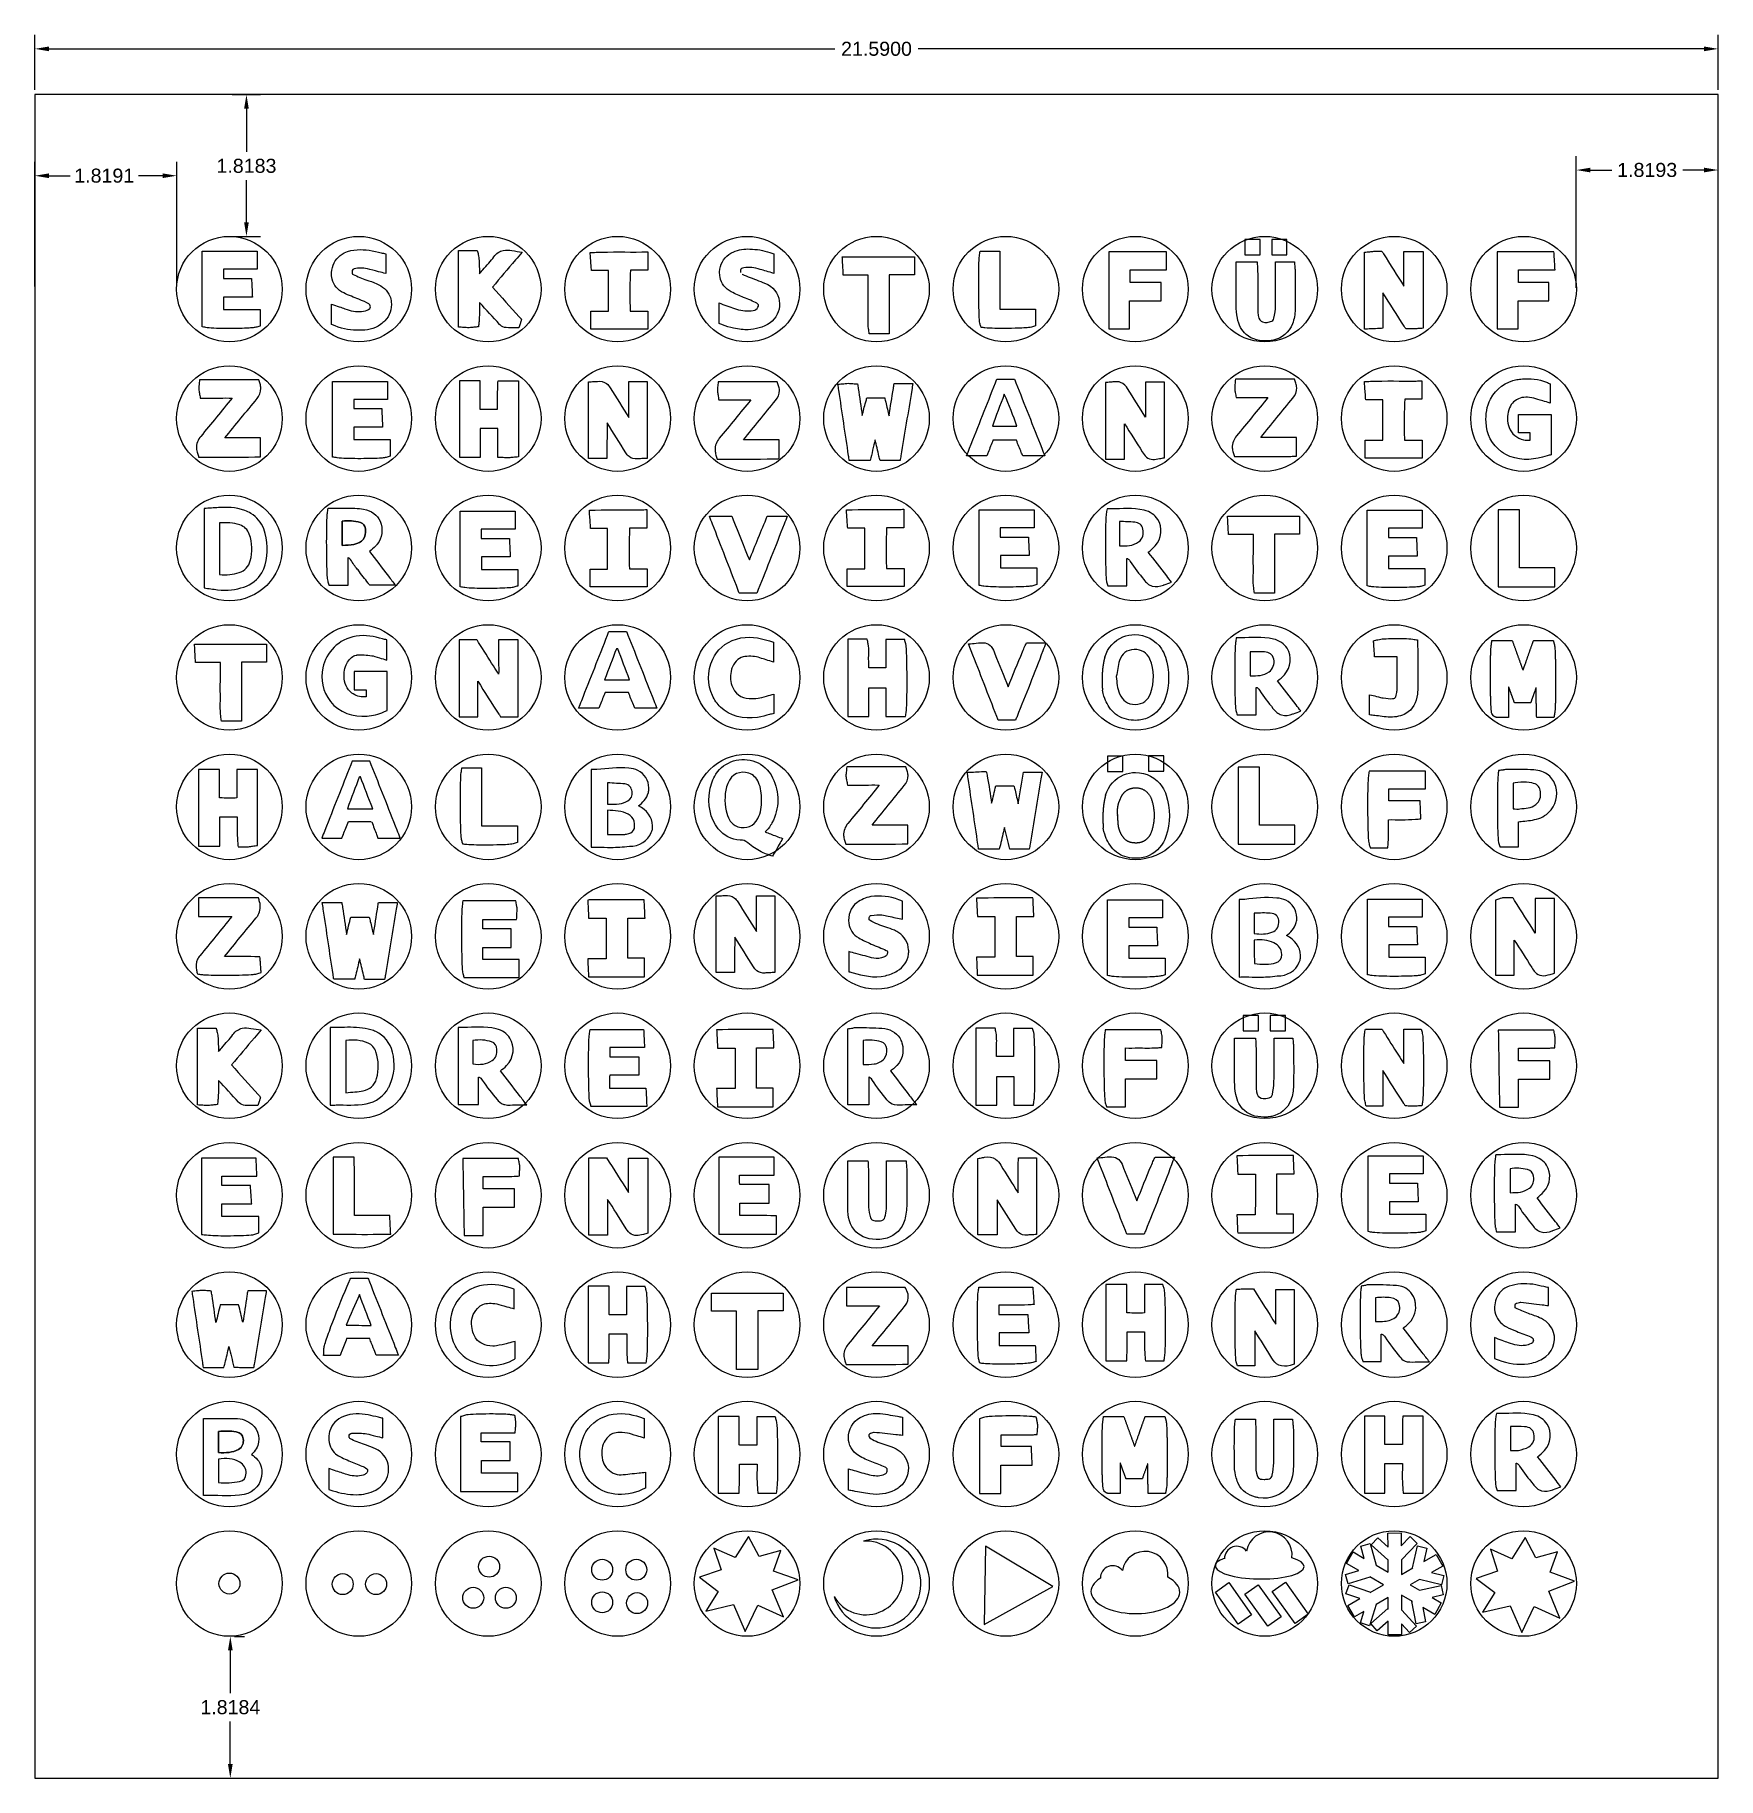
# Model space of a CAD drawing. Header units: centimetres. Extents: x 0 to 21.6, y 0 to 22.4.
import ezdxf

# ---------------------------------------------------------------- set-up
doc = ezdxf.new("R2010")
doc.units = ezdxf.units.CM
doc.header["$MEASUREMENT"] = 0
doc.styles.get("Standard").update_dxf_attribs({"font": 'arial.ttf'})
doc.dimstyles.get("Standard").update_dxf_attribs({"dimtxt": 0.18, "dimasz": 0.18, "dimexe": 0.18, "dimexo": 0.0625, "dimgap": 0.09, "dimtad": 0, "dimtih": 1, "dimtoh": 1, "dimdec": 4, "dimzin": 0, "dimdsep": 46, "dimtxsty": 'Standard', "dimcen": 0.09, "dimadec": 0, "dimazin": 0, "dimtfac": 1, "dimtdec": 4, "dimtofl": 0, "dimtmove": 0, "dimatfit": 3, "dimfxl": 1, "dimtolj": 1, "dimtzin": 0, "dimarcsym": 0})

msp = doc.modelspace()

# ---------------------------------------------------------------- blocks, each defined once
blk = doc.blocks.new('*D3')
at = {"color": 0, "lineweight": -2, "transparency": 16777216}
for p, q in [((0, 21.652), (0, 22.357)), ((21.59, 21.652), (21.59, 22.357)), ((0.18, 22.177), (10.26, 22.177)), ((21.41, 22.177), (11.33, 22.177))]:
    blk.add_line(p, q, dxfattribs=at)
at = {"color": 0, "transparency": 16777216}
for points in [[(0.18, 22.207), (0.18, 22.147), (0, 22.177)], [(21.41, 22.207), (21.41, 22.147), (21.59, 22.177)]]:
    blk.add_solid(points, dxfattribs=at)
at = {"layer": 'Defpoints', "color": 0, "transparency": 16777216}
for p in [(21.59, 22.177), (0, 21.59), (21.59, 21.59)]:
    blk.add_point(p, dxfattribs=at)
at = {"color": 0, "transparency": 16777216, "insert": (10.795, 22.177), "char_height": 0.18, "attachment_point": 5}
blk.add_mtext('\\A1;21.5900', dxfattribs=at)
blk = doc.blocks.new('*U11')
blk.add_circle((0.121, 0.192), 0.677)
blk = doc.blocks.new('*U12')
at = {"color": 0, "linetype": 'ByBlock', "lineweight": -2, "transparency": 16777216}
for p in [(0, 16.6), (1.66, 16.6), (3.32, 16.6), (4.98, 16.6), (6.64, 16.6), (8.3, 16.6), (9.96, 16.6), (11.62, 16.6), (13.28, 16.6), (14.94, 16.6), (16.6, 16.6), (0, 14.94), (1.66, 14.94), (3.32, 14.94), (4.98, 14.94), (6.64, 14.94), (8.3, 14.94), (9.96, 14.94), (11.62, 14.94), (13.28, 14.94), (14.94, 14.94), (16.6, 14.94), (0, 13.28), (1.66, 13.28), (3.32, 13.28), (4.98, 13.28), (6.64, 13.28), (8.3, 13.28), (9.96, 13.28), (11.62, 13.28), (13.28, 13.28), (14.94, 13.28), (16.6, 13.28), (0, 11.62), (1.66, 11.62), (3.32, 11.62), (4.98, 11.62), (6.64, 11.62), (8.3, 11.62), (9.96, 11.62), (11.62, 11.62), (13.28, 11.62), (14.94, 11.62), (16.6, 11.62), (0, 9.96), (1.66, 9.96), (3.32, 9.96), (4.98, 9.96), (6.64, 9.96), (8.3, 9.96), (9.96, 9.96), (11.62, 9.96), (13.28, 9.96), (14.94, 9.96), (16.6, 9.96), (0, 8.3), (1.66, 8.3), (3.32, 8.3), (4.98, 8.3), (6.64, 8.3), (8.3, 8.3), (9.96, 8.3), (11.62, 8.3), (13.28, 8.3), (14.94, 8.3), (16.6, 8.3), (0, 6.64), (1.66, 6.64), (3.32, 6.64), (4.98, 6.64), (6.64, 6.64), (8.3, 6.64), (9.96, 6.64), (11.62, 6.64), (13.28, 6.64), (14.94, 6.64), (16.6, 6.64), (0, 4.98), (1.66, 4.98), (3.32, 4.98), (4.98, 4.98), (6.64, 4.98), (8.3, 4.98), (9.96, 4.98), (11.62, 4.98), (13.28, 4.98), (14.94, 4.98), (16.6, 4.98), (0, 3.32), (1.66, 3.32), (3.32, 3.32), (4.98, 3.32), (6.64, 3.32), (8.3, 3.32), (9.96, 3.32), (11.62, 3.32), (13.28, 3.32), (14.94, 3.32), (16.6, 3.32), (0, 1.66), (1.66, 1.66), (3.32, 1.66), (4.98, 1.66), (6.64, 1.66), (8.3, 1.66), (9.96, 1.66), (11.62, 1.66), (13.28, 1.66), (14.94, 1.66), (16.6, 1.66), (0, 0), (1.66, 0), (3.32, 0), (4.98, 0), (6.64, 0), (8.3, 0), (9.96, 0), (11.62, 0), (13.28, 0), (14.94, 0), (16.6, 0)]:
    blk.add_blockref('*U11', p, dxfattribs=at)
blk = doc.blocks.new('*D13')
at = {"color": 0, "lineweight": -2, "transparency": 16777216}
for p, q in [((0, 19.128), (0, 20.73)), ((1.819, 19.128), (1.819, 20.73)), ((0.18, 20.55), (0.452, 20.55)), ((1.639, 20.55), (1.328, 20.55))]:
    blk.add_line(p, q, dxfattribs=at)
at = {"color": 0, "transparency": 16777216}
for points in [[(0.18, 20.58), (0.18, 20.52), (0, 20.55)], [(1.639, 20.58), (1.639, 20.52), (1.819, 20.55)]]:
    blk.add_solid(points, dxfattribs=at)
at = {"layer": 'Defpoints', "color": 0, "transparency": 16777216}
for p in [(0, 20.55), (0, 19.065), (1.819, 19.065)]:
    blk.add_point(p, dxfattribs=at)
at = {"color": 0, "transparency": 16777216, "insert": (0.89, 20.55), "char_height": 0.18, "attachment_point": 5}
blk.add_mtext('\\A1;1.8191', dxfattribs=at)
blk = doc.blocks.new('*D14')
at = {"color": 0, "lineweight": -2, "transparency": 16777216}
for p, q in [((19.771, 19.112), (19.771, 20.803)), ((21.59, 19.112), (21.59, 20.803)), ((19.951, 20.623), (20.225, 20.623)), ((21.41, 20.623), (21.136, 20.623))]:
    blk.add_line(p, q, dxfattribs=at)
at = {"color": 0, "transparency": 16777216}
for points in [[(19.951, 20.653), (19.951, 20.593), (19.771, 20.623)], [(21.41, 20.653), (21.41, 20.593), (21.59, 20.623)]]:
    blk.add_solid(points, dxfattribs=at)
at = {"layer": 'Defpoints', "color": 0, "transparency": 16777216}
for p in [(21.59, 20.623), (19.771, 19.049), (21.59, 19.049)]:
    blk.add_point(p, dxfattribs=at)
at = {"color": 0, "transparency": 16777216, "insert": (20.68, 20.623), "char_height": 0.18, "attachment_point": 5}
blk.add_mtext('\\A1;1.8193', dxfattribs=at)
blk = doc.blocks.new('*D15')
at = {"color": 0, "lineweight": -2, "transparency": 16777216}
for p, q in [((2.53, 21.59), (2.894, 21.59)), ((2.714, 21.41), (2.714, 20.858)), ((2.714, 19.952), (2.714, 20.494)), ((2.53, 19.772), (2.894, 19.772))]:
    blk.add_line(p, q, dxfattribs=at)
at = {"color": 0, "transparency": 16777216}
for points in [[(2.684, 21.41), (2.744, 21.41), (2.714, 21.59)], [(2.684, 19.952), (2.744, 19.952), (2.714, 19.772)]]:
    blk.add_solid(points, dxfattribs=at)
at = {"layer": 'Defpoints', "color": 0, "transparency": 16777216}
for p in [(2.467, 21.59), (2.714, 21.59), (2.467, 19.772)]:
    blk.add_point(p, dxfattribs=at)
at = {"color": 0, "transparency": 16777216, "insert": (2.714, 20.676), "char_height": 0.18, "attachment_point": 5}
blk.add_mtext('\\A1;1.8183', dxfattribs=at)
blk = doc.blocks.new('*D16')
at = {"color": 0, "lineweight": -2, "transparency": 16777216}
for p, q in [((2.559, 1.818), (2.687, 1.818)), ((2.507, 1.638), (2.507, 1.091)), ((2.507, 0.18), (2.507, 0.727)), ((2.559, 0), (2.687, 0))]:
    blk.add_line(p, q, dxfattribs=at)
at = {"color": 0, "transparency": 16777216}
for points in [[(2.477, 1.638), (2.537, 1.638), (2.507, 1.818)], [(2.477, 0.18), (2.537, 0.18), (2.507, 0)]]:
    blk.add_solid(points, dxfattribs=at)
at = {"layer": 'Defpoints', "color": 0, "transparency": 16777216}
for p in [(2.496, 1.818), (2.496, 0), (2.507, 0)]:
    blk.add_point(p, dxfattribs=at)
at = {"color": 0, "transparency": 16777216, "insert": (2.507, 0.909), "char_height": 0.18, "attachment_point": 5}
blk.add_mtext('\\A1;1.8184', dxfattribs=at)

# ---------------------------------------------------------------- dimensions: what is measured, and where the dimension line sits
dim = msp.add_linear_dim(base=(21.59, 22.17652), p1=(0, 21.59), p2=(21.59, 21.59), dimstyle='Standard')
dim.commit()
dim.dimension.update_dxf_attribs({"geometry": '*D3', "text_midpoint": (10.795, 22.17652)})
dim = msp.add_linear_dim(base=(2.714, 21.59), p1=(2.46729, 19.77166), p2=(2.46729, 21.59), angle=90, dimstyle='Standard')
dim.commit()
dim.dimension.update_dxf_attribs({"geometry": '*D15', "text_midpoint": (2.714, 20.6757), "dimtype": 160})
for base, p1, p2, picture, middle in [((21.59, 20.62338), (19.77072, 19.04924), (21.59, 19.04924), '*D14', (20.68036, 20.62338)), ((0, 20.54986), (1.81911, 19.06521), (0, 19.06521), '*D13', (0.89008, 20.54986))]:
    dim = msp.add_linear_dim(base=base, p1=p1, p2=p2, dimstyle='Standard')
    dim.commit()
    dim.dimension.update_dxf_attribs({"geometry": picture, "text_midpoint": middle, "dimtype": 160})
dim = msp.add_linear_dim(base=(2.5067, 0), p1=(2.49612, 1.8184), p2=(2.49612, 0), angle=90, dimstyle='Standard')
dim.commit()
dim.dimension.update_dxf_attribs({"geometry": '*D16', "text_midpoint": (2.5067, 0.9092)})

# ---------------------------------------------------------------- linework, layer by layer
for p, q in [((10.64534, 3.04464), (10.62961, 3.0401)), ((17.12326, 2.58043), (17.12077, 2.58186)), ((17.94426, 2.65393), (17.91478, 2.63694)), ((17.92376, 2.31802), (17.92223, 2.31537))]:
    msp.add_line(p, q)
for points in [[(0, 0), (21.59, 0), (21.59, 21.59), (0, 21.59)], [(15.51778, 19.73368), (15.51778, 19.53751), (15.71395, 19.53751), (15.71395, 19.73368)], [(15.86356, 19.73368), (15.86356, 19.53751), (16.05972, 19.53751), (16.05972, 19.73368)], [(14.5126, 19.57259), (13.77414, 19.57259), (13.77414, 18.58629), (14.04155, 18.58629), (14.04155, 18.94537), (14.44764, 18.94537), (14.44764, 19.18164), (14.0467, 19.18164), (14.0467, 19.34279), (14.5126, 19.34279)], [(13.75692, 12.91077), (13.95308, 12.91077), (13.95308, 13.10693), (13.75692, 13.10693)], [(14.47954, 12.91523), (14.47954, 13.11139), (14.28338, 13.11139), (14.28338, 12.91523)], [(15.69374, 9.77885), (15.49758, 9.77885), (15.49758, 9.58269), (15.69374, 9.58269)], [(16.03952, 9.58269), (16.03952, 9.77885), (15.84336, 9.77885), (15.84336, 9.58269)], [(9.28924, 2.84136), (9.15459, 3.09926), (8.98358, 2.82895), (8.71056, 2.94961), (8.80096, 2.67102), (8.52435, 2.57634), (8.76599, 2.39531), (8.60611, 2.14217), (8.96012, 2.22595), (9.1118, 1.88166), (9.27111, 2.21668), (9.6006, 2.06816), (9.45761, 2.41473), (9.78858, 2.54273), (9.47326, 2.65492), (9.56701, 2.9184)], [(12.19374, 2.97493), (12.17655, 1.9688), (13.05648, 2.45698)], [(19.24995, 2.82637), (19.1153, 3.08428), (18.94429, 2.81396), (18.67128, 2.93463), (18.76168, 2.65604), (18.48506, 2.56136), (18.72671, 2.38033), (18.56683, 2.12719), (18.92084, 2.21097), (19.07252, 1.86667), (19.23182, 2.2017), (19.56131, 2.05318), (19.41832, 2.39974), (19.7493, 2.52775), (19.43398, 2.63993), (19.52772, 2.90341)], [(15.31329, 2.5068), (15.60604, 2.09554), (15.43555, 1.97418), (15.1428, 2.38543)], [(15.69131, 2.48093), (15.98406, 2.06968), (15.81357, 1.94831), (15.52082, 2.35957)], [(16.04077, 2.51377), (16.33352, 2.10251), (16.16303, 1.98115), (15.87028, 2.3924)]]:
    msp.add_lwpolyline(points, close=True)
for points in [[(17.3561, 2.96341), (17.35556, 3.14298), (17.52572, 3.14482), (17.52622, 2.97965)], [(17.05109, 2.81865), (17.00614, 2.97525), (17.12566, 3.00824), (17.20558, 2.72978), (17.20513, 2.72965)], [(17.35659, 2.80034), (17.35391, 2.79747), (17.14005, 2.9929), (17.22462, 3.08357), (17.3561, 2.96341)], [(17.52622, 2.97965), (17.63898, 3.09724), (17.72759, 3.01052), (17.52708, 2.80142)], [(17.67491, 2.69509), (17.67108, 2.69599), (17.73446, 2.97867), (17.85516, 2.95032), (17.81619, 2.77652)], [(16.97957, 2.66344), (16.82408, 2.75327), (16.90806, 2.90128), (17.05109, 2.81865)], [(17.20513, 2.72965), (17.35707, 2.64188)], [(17.35707, 2.64188), (17.35659, 2.80034)], [(17.52675, 2.80142), (17.52733, 2.61003)], [(17.52733, 2.61003), (17.67491, 2.69509)], [(17.81619, 2.77652), (17.97177, 2.86619), (18.05789, 2.71942), (17.94426, 2.65393)], [(17.12087, 2.58155), (17.12191, 2.5781), (16.84545, 2.49152), (16.8096, 2.61021), (16.97957, 2.66344)], [(16.9936, 2.30242), (16.81414, 2.36382), (16.85547, 2.48072), (17.12957, 2.38693), (17.12684, 2.37921)], [(17.2994, 2.47867), (17.12326, 2.58043)], [(17.12684, 2.37921), (17.2994, 2.47867)], [(17.76065, 2.5481), (17.63988, 2.47849)], [(17.63988, 2.47849), (17.76053, 2.40879)], [(17.91478, 2.63694), (18.07286, 2.59748), (18.04161, 2.4775), (17.76053, 2.54765), (17.76065, 2.5481)], [(17.76053, 2.40879), (18.03954, 2.47071), (18.06517, 2.34941), (17.92376, 2.31802)], [(17.04601, 2.13621), (16.92564, 2.06684), (16.83952, 2.21361), (16.9936, 2.30242)], [(17.35805, 2.31606), (17.20492, 2.2278)], [(17.35849, 2.16776), (17.35805, 2.31606)], [(17.52812, 2.34653), (17.52869, 2.16032)], [(17.66852, 2.26542), (17.52812, 2.34653)], [(17.80167, 2.1885), (17.83831, 2.00239), (17.71643, 1.97967), (17.66046, 2.26392), (17.66852, 2.26542)], [(17.92223, 2.31537), (18.03964, 2.24754), (17.95567, 2.09953), (17.80167, 2.1885)], [(17.20492, 2.2278), (17.11892, 1.95525), (17.00106, 1.99376), (17.04465, 2.1319)], [(17.35896, 2.01399), (17.21651, 1.88873), (17.13559, 1.98267), (17.35314, 2.17397), (17.35849, 2.16776)], [(17.52924, 1.97691), (17.52966, 1.83798), (17.35949, 1.83614), (17.35896, 2.01399)], [(17.52869, 2.16032), (17.72251, 1.9503), (17.63054, 1.86714), (17.52924, 1.97691)]]:
    msp.add_lwpolyline(points)
for centre in [(5.82652, 2.71167), (7.2764, 2.67277), (7.71428, 2.67277), (2.49536, 2.49532), (3.94849, 2.48799), (4.37664, 2.48799), (5.62218, 2.31294), (6.0406, 2.31294), (7.2764, 2.25459), (7.72401, 2.24487)]:
    msp.add_circle(centre, 0.13442)
for centre, radius, start, end in [((15.83096, 2.86394), 0.29403, 352.504565, 170.519098), ((10.79536, 2.49532), 0.56944, 196.785131, 105.275294), ((10.65968, 2.56791), 0.47315, 210.064493, 93.64354), ((14.23913, 2.61429), 0.29403, 352.504565, 170.519098), ((15.41644, 2.81611), 0.15745, 37.710315, 181.016678), ((13.82462, 2.56646), 0.15745, 37.710315, 181.016678)]:
    msp.add_arc(centre, radius, start, end)
for centre, ratio in [((15.7096, 2.7179), 0.28781031), ((14.11536, 2.38869), 0.48990628)]:
    msp.add_ellipse(centre, major_axis=(-0.56928, 0.00561), ratio=ratio, start_param=5.62354698, end_param=10.18282248)
for points, degree, knots in [([(2.88794, 18.83533), (2.73218, 18.83533), (2.57642, 18.83533), (2.42066, 18.83533), (2.42066, 18.88837), (2.42066, 18.94141), (2.42066, 18.99445), (2.54369, 18.99445), (2.66672, 18.99445), (2.78975, 18.99445), (2.7886, 19.02007), (2.78745, 19.04569), (2.78629, 19.07132), (2.78483, 19.1039), (2.78369, 19.12916), (2.78225, 19.16163), (2.7812, 19.18506), (2.78016, 19.20849), (2.77912, 19.23192), (2.65909, 19.23192), (2.53905, 19.23192), (2.41902, 19.23192), (2.41902, 19.27143), (2.41902, 19.31094), (2.41902, 19.35045), (2.56346, 19.35045), (2.7079, 19.35045), (2.85233, 19.35045), (2.85233, 19.42738), (2.85233, 19.50431), (2.85233, 19.58124), (2.61744, 19.58124), (2.38254, 19.58124), (2.14764, 19.58124), (2.14764, 19.2579), (2.14764, 18.93456), (2.14764, 18.61121), (2.16815, 18.60781), (2.18865, 18.60441), (2.20916, 18.601), (2.23955, 18.59596), (2.27901, 18.59415), (2.33076, 18.59254), (2.41574, 18.58988), (2.52654, 18.58972), (2.62229, 18.59167), (2.67017, 18.59264), (2.71416, 18.59414), (2.74967, 18.5962), (2.77507, 18.59767), (2.79558, 18.59926), (2.81295, 18.60181), (2.81987, 18.60282), (2.82606, 18.60379), (2.83461, 18.60623), (2.85241, 18.61131), (2.87021, 18.6164), (2.88801, 18.62149), (2.88799, 18.64), (2.88798, 18.65851), (2.88796, 18.67702), (2.88794, 18.70114), (2.88794, 18.72536), (2.88794, 18.76177), (2.88794, 18.78629), (2.88794, 18.81081), (2.88794, 18.83533)], 3, [0, 0, 0, 0, 1, 1, 1, 2, 2, 2, 3, 3, 3, 3.78622499, 3.78622499, 3.78622499, 4.78622499, 4.78622499, 4.78622499, 5.50743357, 5.50743357, 5.50743357, 6.50743357, 6.50743357, 6.50743357, 7.50743357, 7.50743357, 7.50743357, 8.50743357, 8.50743357, 8.50743357, 9.50743357, 9.50743357, 9.50743357, 10.50743357, 10.50743357, 10.50743357, 11.50743357, 11.50743357, 11.50743357, 11.73776465, 11.73776465, 11.73776465, 11.97115483, 11.97115483, 11.97115483, 12.35445974, 12.35445974, 12.35445974, 12.5461122, 12.5461122, 12.5461122, 12.68318012, 12.68318012, 12.68318012, 12.73776465, 12.73776465, 12.73776465, 13.07397443, 13.07397443, 13.07397443, 13.84030106, 13.84030106, 13.84030106, 14.84030106, 14.84030106, 14.84030106, 15.51369928, 15.51369928, 15.51369928, 15.51369928]), ([(3.96091, 19.04701), (3.9609, 19.04701), (3.9609, 19.04702), (3.96089, 19.04702), (3.88665, 19.08252), (3.8312, 19.14653), (3.8132, 19.22403), (3.80693, 19.25106), (3.80475, 19.27924), (3.80606, 19.30807), (3.81003, 19.39577), (3.84905, 19.47629), (3.9173, 19.52753), (3.93325, 19.53952), (3.95055, 19.55003), (3.96896, 19.55919)], 3, [0, 0, 0, 0, 0.00007319, 0.00007319, 0.00007319, 0.74145949, 0.74145949, 0.74145949, 1.00007319, 1.00007319, 1.00007319, 1.81049809, 1.81049809, 1.81049809, 2.00000817, 2.00000817, 2.00000817, 2.00000817]), ([(4.28635, 19.59494), (4.34428, 19.58844), (4.39377, 19.57258), (4.44231, 19.56186), (4.46154, 19.55761), (4.48078, 19.55337), (4.50001, 19.54912), (4.50001, 19.46453), (4.50001, 19.37995), (4.50001, 19.29536), (4.4694, 19.30321), (4.4388, 19.31105), (4.40819, 19.31889), (4.35475, 19.33259), (4.30853, 19.34609), (4.2644, 19.35539)], 3, [0, 0, 0, 0, 1, 1, 1, 1.36759298, 1.36759298, 1.36759298, 2.36759298, 2.36759298, 2.36759298, 2.95696758, 2.95696758, 2.95696758, 3.95696758, 3.95696758, 3.95696758, 3.95696758]), ([(5.56971, 18.60094), (5.54345, 18.60038), (5.5227, 18.60309), (5.50118, 18.60433), (5.47808, 18.60567), (5.45498, 18.607), (5.43187, 18.60834), (5.43187, 18.63148), (5.43187, 18.65462), (5.43187, 18.67776), (5.43185, 18.95828), (5.43185, 19.23594), (5.43185, 19.51794), (5.43185, 19.54246), (5.43185, 19.56698), (5.43185, 19.5915), (5.45637, 19.5915), (5.48089, 19.5915), (5.50541, 19.5915), (5.5449, 19.5915), (5.58104, 19.5915), (5.61721, 19.59148), (5.63543, 19.59147), (5.65366, 19.59146), (5.67188, 19.59145), (5.67211, 19.5907), (5.67234, 19.58995), (5.67256, 19.5892), (5.67758, 19.57249), (5.6826, 19.55579), (5.68762, 19.53908), (5.69259, 19.52253), (5.69252, 19.51529), (5.69375, 19.50288), (5.69806, 19.45939), (5.7008, 19.38395), (5.70269, 19.29233), (5.71637, 19.30862), (5.73006, 19.32485), (5.74383, 19.34106), (5.74383, 19.34106), (5.74383, 19.34106), (5.74383, 19.34106), (5.79665, 19.40323), (5.8505, 19.4557), (5.88797, 19.51026)], 3, [0, 0, 0, 0, 0.99959207, 0.99959207, 0.99959207, 1.96418507, 1.96418507, 1.96418507, 2.04668336, 2.04668336, 2.04668336, 3.04668336, 3.04668336, 3.04668336, 3.13363514, 3.13363514, 3.13363514, 3.75453616, 3.75453616, 3.75453616, 4.75453616, 4.75453616, 4.75453616, 5.25878542, 5.25878542, 5.25878542, 5.2734028, 5.2734028, 5.2734028, 5.59895608, 5.59895608, 5.59895608, 5.67612477, 5.67612477, 5.67612477, 5.94644438, 5.94644438, 5.94644438, 6.2063622, 6.2063622, 6.2063622, 6.20638176, 6.20638176, 6.20638176, 7.20630783, 7.20630783, 7.20630783, 7.20630783]), ([(5.88797, 19.51026), (5.88798, 19.51028), (5.88799, 19.51029), (5.888, 19.5103), (5.91736, 19.55301), (5.96243, 19.58289), (6.007, 19.5916), (6.04692, 19.5994), (6.08283, 19.59494), (6.1187, 19.58972), (6.16245, 19.58334), (6.20619, 19.57696), (6.24994, 19.57059), (6.22137, 19.53685), (6.1928, 19.50312), (6.16423, 19.46938), (6.06381, 19.35081), (5.96851, 19.23833), (5.86993, 19.12192), (5.98551, 18.99367), (6.0997, 18.86697), (6.21388, 18.74028), (6.22323, 18.72991), (6.23259, 18.71953), (6.24194, 18.70915), (6.23778, 18.69581), (6.23362, 18.68248), (6.22947, 18.66914), (6.2277, 18.66349), (6.22597, 18.65803), (6.22431, 18.65274), (6.21892, 18.63557), (6.21352, 18.6184), (6.20813, 18.60123), (6.19013, 18.60123), (6.17213, 18.60123), (6.15413, 18.60123), (6.12262, 18.60123), (6.0866, 18.59923), (6.04655, 18.60229), (6.0465, 18.6023), (6.04646, 18.6023), (6.04641, 18.6023)], 3, [0, 0, 0, 0, 0.00022771, 0.00022771, 0.00022771, 0.52773988, 0.52773988, 0.52773988, 1.00022771, 1.00022771, 1.00022771, 1.61737244, 1.61737244, 1.61737244, 1.86701365, 1.86701365, 1.86701365, 2.74442959, 2.74442959, 2.74442959, 3.63419313, 3.63419313, 3.63419313, 3.70707734, 3.70707734, 3.70707734, 6.16106641, 6.16106641, 6.16106641, 7.16106641, 7.16106641, 7.16106641, 10.34467887, 10.34467887, 10.34467887, 10.8737943, 10.8737943, 10.8737943, 11.8737943, 11.8737943, 11.8737943, 11.87512275, 11.87512275, 11.87512275, 11.87512275]), ([(7.35667, 19.33272), (7.35667, 19.15899), (7.35667, 18.98526), (7.35667, 18.81153), (7.28203, 18.81153), (7.20739, 18.81153), (7.13275, 18.81153), (7.13277, 18.78699), (7.13279, 18.76245), (7.1328, 18.73792), (7.13282, 18.70533), (7.13282, 18.68182), (7.13282, 18.65485), (7.13282, 18.63033), (7.13282, 18.60581), (7.13282, 18.58129), (7.3759, 18.58129), (7.61897, 18.58129), (7.86204, 18.58129), (7.86204, 18.6586), (7.86204, 18.73591), (7.86204, 18.81322), (7.78676, 18.81322), (7.71147, 18.81322), (7.63618, 18.81322), (7.63564, 18.82404), (7.63517, 18.83541), (7.63473, 18.84774), (7.63164, 18.93561), (7.63117, 19.0616), (7.63311, 19.17148), (7.63419, 19.23217), (7.63601, 19.28816), (7.63842, 19.32967), (7.63857, 19.33224), (7.63872, 19.33474), (7.63887, 19.33722), (7.71257, 19.33722), (7.78627, 19.33722), (7.85998, 19.33722), (7.85998, 19.41575), (7.85998, 19.49427), (7.85998, 19.57279), (7.83519, 19.57252), (7.8104, 19.57225), (7.78561, 19.57198), (7.59031, 19.56986), (7.39776, 19.57599), (7.19801, 19.56785), (7.17279, 19.56683), (7.14757, 19.5658), (7.12234, 19.56477), (7.1241, 19.53959), (7.12587, 19.51441), (7.12763, 19.48922), (7.12986, 19.45728), (7.13154, 19.43368), (7.13383, 19.40111), (7.13543, 19.37832), (7.13704, 19.35552), (7.13864, 19.33272), (7.21132, 19.33272), (7.28399, 19.33272), (7.35667, 19.33272)], 3, [0, 0, 0, 0, 1, 1, 1, 2, 2, 2, 2.75240737, 2.75240737, 2.75240737, 3.75240737, 3.75240737, 3.75240737, 4.66164142, 4.66164142, 4.66164142, 5.66164142, 5.66164142, 5.66164142, 6.66164142, 6.66164142, 6.66164142, 7.66164142, 7.66164142, 7.66164142, 7.71606933, 7.71606933, 7.71606933, 8.104074, 8.104074, 8.104074, 8.31840448, 8.31840448, 8.31840448, 8.33170731, 8.33170731, 8.33170731, 9.33170731, 9.33170731, 9.33170731, 10.33170731, 10.33170731, 10.33170731, 10.45731909, 10.45731909, 10.45731909, 11.45731909, 11.45731909, 11.45731909, 11.58582884, 11.58582884, 11.58582884, 12.37508782, 12.37508782, 12.37508782, 13.37508782, 13.37508782, 13.37508782, 14.07466284, 14.07466284, 14.07466284, 15.07466284, 15.07466284, 15.07466284, 15.07466284]), ([(8.78332, 19.31779), (8.78332, 19.31779), (8.78332, 19.31779), (8.78332, 19.31779), (8.78781, 19.40912), (8.83172, 19.48945), (8.90098, 19.53939), (8.91817, 19.55179), (8.9367, 19.56255), (8.9563, 19.57187), (9.02826, 19.6061), (9.10289, 19.61243), (9.17167, 19.60999)], 3, [0, 0, 0, 0, 0.00002015, 0.00002015, 0.00002015, 0.80107913, 0.80107913, 0.80107913, 1.00002015, 1.00002015, 1.00002015, 1.99997446, 1.99997446, 1.99997446, 1.99997446]), ([(9.17167, 19.60999), (9.17167, 19.60999), (9.17168, 19.60999), (9.17168, 19.60999), (9.25569, 19.60701), (9.34146, 19.59536), (9.42792, 19.56512), (9.44435, 19.55938), (9.46077, 19.55363), (9.4772, 19.54789), (9.4772, 19.46466), (9.4772, 19.38144), (9.4772, 19.29821), (9.44578, 19.30743), (9.41435, 19.31665), (9.38293, 19.32587), (9.35319, 19.33459), (9.32844, 19.34191), (9.30383, 19.34905)], 3, [0, 0, 0, 0, 0.00005914, 0.00005914, 0.00005914, 1.00005914, 1.00005914, 1.00005914, 1.21128606, 1.21128606, 1.21128606, 2.21128606, 2.21128606, 2.21128606, 3.27092136, 3.27092136, 3.27092136, 4.27092136, 4.27092136, 4.27092136, 4.27092136]), ([(10.68792, 18.84394), (10.68916, 18.76616), (10.6812, 18.68003), (10.69306, 18.58798), (10.69581, 18.56659), (10.69857, 18.5452), (10.70133, 18.52382), (10.78739, 18.52382), (10.87345, 18.52382), (10.95952, 18.52382), (10.95952, 18.77587), (10.95952, 19.02793), (10.95952, 19.27998), (11.06656, 19.27998), (11.1736, 19.27998), (11.28064, 19.27998), (11.28064, 19.35689), (11.28064, 19.4338), (11.28064, 19.51072), (10.97254, 19.51072), (10.66445, 19.51072), (10.35635, 19.51072), (10.35776, 19.48487), (10.35916, 19.45902), (10.36056, 19.43318), (10.36219, 19.40302), (10.36357, 19.37775), (10.36533, 19.34527), (10.36658, 19.32208), (10.36784, 19.29888), (10.36909, 19.27568), (10.47527, 19.27568), (10.58144, 19.27568), (10.68762, 19.27568), (10.68762, 19.2139), (10.68762, 19.15211), (10.68762, 19.09033), (10.68762, 19.00922), (10.68657, 18.92708), (10.68792, 18.84394)], 3, [0, 0, 0, 0, 1, 1, 1, 1.26252933, 1.26252933, 1.26252933, 2.26252933, 2.26252933, 2.26252933, 3.26252933, 3.26252933, 3.26252933, 4.26252933, 4.26252933, 4.26252933, 5.26252933, 5.26252933, 5.26252933, 6.26252933, 6.26252933, 6.26252933, 7.12036964, 7.12036964, 7.12036964, 8.12036964, 8.12036964, 8.12036964, 8.83397732, 8.83397732, 8.83397732, 9.83397732, 9.83397732, 9.83397732, 10.83397732, 10.83397732, 10.83397732, 11.83391642, 11.83391642, 11.83391642, 11.83391642]), ([(12.12423, 19.58444), (12.12127, 19.56332), (12.11832, 19.5422), (12.11536, 19.52108), (12.11108, 19.49049), (12.1094, 19.44715), (12.10786, 19.38824), (12.1048, 19.27085), (12.10472, 19.10229), (12.10696, 18.9569), (12.10808, 18.8842), (12.10978, 18.81744), (12.11203, 18.7655), (12.11322, 18.73784), (12.11456, 18.71449), (12.11616, 18.69584), (12.11733, 18.68224), (12.11819, 18.67229), (12.12092, 18.65965), (12.12148, 18.65707), (12.12214, 18.65429), (12.12321, 18.65079), (12.12766, 18.63624), (12.13211, 18.62169), (12.13655, 18.60714), (12.13687, 18.60609), (12.13719, 18.60505), (12.13751, 18.604), (12.15373, 18.60237), (12.16996, 18.60073), (12.18618, 18.5991), (12.25078, 18.59258), (12.36314, 18.59092), (12.47589, 18.59178), (12.54201, 18.59228), (12.60727, 18.59379), (12.66046, 18.59624), (12.69474, 18.59782), (12.72369, 18.5997), (12.74644, 18.60229), (12.759, 18.60372), (12.76861, 18.60476), (12.78203, 18.6085), (12.79996, 18.61351), (12.81788, 18.61851), (12.83581, 18.62351), (12.83581, 18.69531), (12.83581, 18.76711), (12.83581, 18.83891), (12.81129, 18.83891), (12.78676, 18.83891), (12.76224, 18.8389), (12.63431, 18.83889), (12.50889, 18.83888), (12.37636, 18.83888), (12.37636, 19.0874), (12.37636, 19.33592), (12.37636, 19.58444), (12.29232, 19.58444), (12.20827, 19.58444), (12.12423, 19.58444)], 3, [0, 0, 0, 0, 0.19412187, 0.19412187, 0.19412187, 0.39469622, 0.39469622, 0.39469622, 0.79440904, 0.79440904, 0.79440904, 0.99426546, 0.99426546, 0.99426546, 1.10068193, 1.10068193, 1.10068193, 1.1782426, 1.1782426, 1.1782426, 1.19412187, 1.19412187, 1.19412187, 1.47722309, 1.47722309, 1.47722309, 1.49755207, 1.49755207, 1.49755207, 1.62948085, 1.62948085, 1.62948085, 2.08969772, 2.08969772, 2.08969772, 2.35958929, 2.35958929, 2.35958929, 2.53350724, 2.53350724, 2.53350724, 2.62948085, 2.62948085, 2.62948085, 2.96769652, 2.96769652, 2.96769652, 3.96769652, 3.96769652, 3.96769652, 4.12972646, 4.12972646, 4.12972646, 4.97498948, 4.97498948, 4.97498948, 5.97498948, 5.97498948, 5.97498948, 6.97498948, 6.97498948, 6.97498948, 6.97498948]), ([(17.6832, 18.58579), (17.66318, 18.58514), (17.64543, 18.58563), (17.62437, 18.58563), (17.61088, 18.58563), (17.59739, 18.58563), (17.58391, 18.58563), (17.57668, 18.59702), (17.56946, 18.60841), (17.56224, 18.6198), (17.47127, 18.76329), (17.38038, 18.90666), (17.28952, 19.05001), (17.28952, 18.89767), (17.28952, 18.74532), (17.28952, 18.59298), (17.26615, 18.59188), (17.24279, 18.59078), (17.21942, 18.58968), (17.18914, 18.58825), (17.16322, 18.58703), (17.13148, 18.58552), (17.10579, 18.5843), (17.08011, 18.58308), (17.05443, 18.58186), (17.05443, 18.91129), (17.05443, 19.24071), (17.05443, 19.57014), (17.07676, 19.57214), (17.09909, 19.57414), (17.12143, 19.57614), (17.13728, 19.57756), (17.15478, 19.57985), (17.17544, 19.58072)], 3, [0, 0, 0, 0, 0.99985982, 0.99985982, 0.99985982, 1.61211798, 1.61211798, 1.61211798, 1.66748267, 1.66748267, 1.66748267, 2.36487688, 2.36487688, 2.36487688, 3.36487688, 3.36487688, 3.36487688, 4.13668628, 4.13668628, 4.13668628, 5.13668628, 5.13668628, 5.13668628, 5.94527084, 5.94527084, 5.94527084, 6.94527084, 6.94527084, 6.94527084, 8.21824104, 8.21824104, 8.21824104, 9.21824104, 9.21824104, 9.21824104, 9.21824104]), ([(17.17544, 19.58072), (17.19647, 19.58165), (17.21437, 19.58095), (17.23613, 19.58095), (17.24962, 19.58095), (17.26312, 19.58095), (17.27661, 19.58095), (17.28383, 19.56955), (17.29105, 19.55815), (17.29827, 19.54675), (17.38515, 19.40958), (17.47224, 19.27206), (17.5594, 19.13443), (17.5594, 19.28177), (17.5594, 19.4291), (17.5594, 19.57643), (17.6415, 19.57643), (17.7236, 19.57643), (17.8057, 19.57643), (17.8057, 19.2489), (17.8057, 18.92138), (17.8057, 18.59385), (17.78283, 18.59231), (17.75996, 18.59077), (17.73709, 18.58922), (17.72016, 18.58808), (17.7028, 18.58642), (17.6832, 18.58579)], 3, [0, 0, 0, 0, 0.99771517, 0.99771517, 0.99771517, 1.58231662, 1.58231662, 1.58231662, 1.63925948, 1.63925948, 1.63925948, 2.32440459, 2.32440459, 2.32440459, 3.32440459, 3.32440459, 3.32440459, 4.32440459, 4.32440459, 4.32440459, 5.32440459, 5.32440459, 5.32440459, 6.58922524, 6.58922524, 6.58922524, 7.58922524, 7.58922524, 7.58922524, 7.58922524]), ([(19.48454, 19.57382), (19.48594, 19.55079), (19.48734, 19.52775), (19.48874, 19.50472), (19.49035, 19.47823), (19.4918, 19.45469), (19.49382, 19.42171), (19.49542, 19.39569), (19.49702, 19.36967), (19.49861, 19.34364), (19.34154, 19.34364), (19.18447, 19.34364), (19.0274, 19.34364), (19.0274, 19.28989), (19.0274, 19.23615), (19.0274, 19.1824), (19.15787, 19.1824), (19.28833, 19.1824), (19.4188, 19.1824), (19.4188, 19.10319), (19.4188, 19.02399), (19.4188, 18.94478), (19.28705, 18.94478), (19.15529, 18.94478), (19.02354, 18.94478), (19.02354, 18.82561), (19.02354, 18.70643), (19.02354, 18.58725), (18.93436, 18.58725), (18.84519, 18.58725), (18.75602, 18.58725), (18.75602, 18.91611), (18.75602, 19.24496), (18.75602, 19.57382), (18.99886, 19.57382), (19.2417, 19.57382), (19.48454, 19.57382)], 3, [0, 0, 0, 0, 0.86869687, 0.86869687, 0.86869687, 1.86869687, 1.86869687, 1.86869687, 2.65769216, 2.65769216, 2.65769216, 3.65769216, 3.65769216, 3.65769216, 4.65769216, 4.65769216, 4.65769216, 5.65769216, 5.65769216, 5.65769216, 6.65769216, 6.65769216, 6.65769216, 7.65769216, 7.65769216, 7.65769216, 8.65769216, 8.65769216, 8.65769216, 9.65769216, 9.65769216, 9.65769216, 10.65769216, 10.65769216, 10.65769216, 11.65769216, 11.65769216, 11.65769216, 11.65769216]), ([(4.06797, 19.31937), (4.0656, 19.29838), (4.06902, 19.2932), (4.07389, 19.28848), (4.0755, 19.28691), (4.07795, 19.285), (4.08249, 19.28286)], 3, [0.000122934, 0.000122934, 0.000122934, 0.000122934, 0.75060579, 0.75060579, 0.75060579, 0.999854267, 0.999854267, 0.999854267, 0.999854267]), ([(4.09728, 19.35405), (4.07726, 19.34751), (4.0756, 19.34422), (4.07173, 19.33513), (4.07028, 19.33171), (4.0688, 19.32672), (4.06797, 19.31937)], 3, [0.000329078, 0.000329078, 0.000329078, 0.000329078, 0.726690517, 0.726690517, 0.726690517, 1, 1, 1, 1]), ([(4.08249, 19.28286), (4.13662, 19.25741), (4.19538, 19.23571), (4.25603, 19.21227), (4.25604, 19.21227), (4.25606, 19.21226), (4.25607, 19.21226)], 3, [0, 0, 0, 0, 1, 1, 1, 1.0002401, 1.0002401, 1.0002401, 1.0002401]), ([(4.2644, 19.35539), (4.20268, 19.36838), (4.1491, 19.371), (4.09732, 19.35406), (4.09731, 19.35406), (4.09729, 19.35405), (4.09728, 19.35405)], 3, [0.0000338, 0.0000338, 0.0000338, 0.0000338, 1, 1, 1, 1.00021356, 1.00021356, 1.00021356, 1.00021356]), ([(8.93036, 19.061), (8.85688, 19.0996), (8.80259, 19.16673), (8.78772, 19.24729), (8.7835, 19.27013), (8.78214, 19.29373), (8.78332, 19.31779)], 3, [0, 0, 0, 0, 0.779142331, 0.779142331, 0.779142331, 0.999993747, 0.999993747, 0.999993747, 0.999993747]), ([(9.09538, 19.36888), (9.06455, 19.36333), (9.05749, 19.35637), (9.0551, 19.35327), (9.05274, 19.35022), (9.04771, 19.34064), (9.0489, 19.31067), (9.0489, 19.31066), (9.0489, 19.31066), (9.0489, 19.31065)], 3, [0, 0, 0, 0, 0.50356465, 0.50356465, 0.50356465, 1, 1, 1, 1.00006339, 1.00006339, 1.00006339, 1.00006339]), ([(9.07133, 19.28624), (9.07133, 19.28624), (9.07134, 19.28623), (9.07135, 19.28623), (9.13912, 19.25732), (9.21072, 19.23164), (9.28346, 19.2029)], 3, [-0.00012625, -0.00012625, -0.00012625, -0.00012625, 0, 0, 0, 0.99993934, 0.99993934, 0.99993934, 0.99993934]), ([(15.40872, 18.8845), (15.40695, 19.02179), (15.40812, 19.15838), (15.40812, 19.29421), (15.40812, 19.29424), (15.40812, 19.29428), (15.40812, 19.29431)], 3, [0, 0, 0, 0, 1, 1, 1, 1.00026325, 1.00026325, 1.00026325, 1.00026325]), ([(15.40812, 19.29431), (15.40814, 19.31848), (15.40814, 19.34265), (15.40814, 19.37193), (15.40814, 19.39645), (15.40814, 19.42097), (15.40814, 19.44549), (15.49782, 19.44549), (15.5875, 19.44549), (15.67718, 19.44549), (15.67829, 19.42212), (15.67939, 19.39876), (15.68049, 19.3754), (15.68176, 19.34856), (15.684, 19.32357), (15.68405, 19.29524)], 3, [0, 0, 0, 0, 0.99925616, 0.99925616, 0.99925616, 1.83604736, 1.83604736, 1.83604736, 2.83604736, 2.83604736, 2.83604736, 3.65709546, 3.65709546, 3.65709546, 4.65709546, 4.65709546, 4.65709546, 4.65709546]), ([(15.68405, 19.29524), (15.68438, 19.14397), (15.68421, 18.99282), (15.68421, 18.84176), (15.68421, 18.82585), (15.68392, 18.81175), (15.68428, 18.79946)], 3, [0, 0, 0, 0, 0.99992461, 0.99992461, 0.99992461, 1.99642997, 1.99642997, 1.99642997, 1.99642997]), ([(15.91289, 18.88382), (15.91289, 18.88382), (15.91289, 18.88382), (15.91289, 18.88383), (15.91596, 19.01812), (15.91386, 19.15387), (15.91388, 19.29089), (15.91388, 19.34188), (15.91388, 19.39287), (15.91388, 19.44386), (15.99452, 19.44386), (16.07516, 19.44386), (16.1558, 19.44386), (16.15744, 19.4211), (16.15908, 19.39835), (16.16073, 19.37559), (16.16199, 19.35815), (16.16496, 19.33742), (16.16499, 19.31169)], 3, [0, 0, 0, 0, 0.00001812, 0.00001812, 0.00001812, 1.00001812, 1.00001812, 1.00001812, 2.00001812, 2.00001812, 2.00001812, 3.00001812, 3.00001812, 3.00001812, 4.12017478, 4.12017478, 4.12017478, 5.12017478, 5.12017478, 5.12017478, 5.12017478]), ([(4.38476, 19.1655), (4.45513, 19.13424), (4.52168, 19.08305), (4.55361, 19.00362), (4.56253, 18.98144), (4.56861, 18.9575), (4.57163, 18.93234), (4.58291, 18.83845), (4.54906, 18.75222), (4.49074, 18.69126), (4.47356, 18.67331), (4.45452, 18.65716), (4.43409, 18.64247), (4.34911, 18.58134), (4.25192, 18.5677), (4.1659, 18.56752), (4.06296, 18.56729), (3.95721, 18.58215), (3.85248, 18.62325), (3.83692, 18.62936), (3.82136, 18.63547), (3.8058, 18.64157), (3.8058, 18.72931), (3.8058, 18.81704), (3.8058, 18.90478), (3.83842, 18.89336), (3.87104, 18.88194), (3.90366, 18.87052), (3.92926, 18.86156), (3.95253, 18.85426), (3.97762, 18.84449)], 3, [0, 0, 0, 0, 0.78166113, 0.78166113, 0.78166113, 0.99992902, 0.99992902, 0.99992902, 1.77239899, 1.77239899, 1.77239899, 1.99992178, 1.99992178, 1.99992178, 2.99990804, 2.99990804, 2.99990804, 3.99990804, 3.99990804, 3.99990804, 4.1641901, 4.1641901, 4.1641901, 5.1641901, 5.1641901, 5.1641901, 6.38127301, 6.38127301, 6.38127301, 7.38061582, 7.38061582, 7.38061582, 7.38061582]), ([(4.28099, 18.83553), (4.30365, 18.84813), (4.30704, 18.86678), (4.30146, 18.88353), (4.29881, 18.8915), (4.29404, 18.89877), (4.28383, 18.90545), (4.25116, 18.92682), (4.2054, 18.9436), (4.15466, 18.96553), (4.09428, 18.99162), (4.02793, 19.01498), (3.96091, 19.04701)], 3, [0, 0, 0, 0, 0.67753363, 0.67753363, 0.67753363, 0.99988871, 0.99988871, 0.99988871, 1.99988871, 1.99988871, 1.99988871, 2.99985716, 2.99985716, 2.99985716, 2.99985716]), ([(9.28346, 19.2029), (9.28347, 19.20289), (9.28348, 19.20289), (9.28349, 19.20289), (9.31818, 19.18917), (9.35853, 19.17555), (9.4001, 19.15355)], 3, [-0.00022748, -0.00022748, -0.00022748, -0.00022748, 0, 0, 0, 1, 1, 1, 1]), ([(9.4001, 19.15355), (9.49866, 19.1014), (9.54885, 19.00383), (9.55109, 18.91086), (9.55338, 18.81544), (9.5112, 18.72075), (9.43029, 18.66352)], 3, [0.00003634, 0.00003634, 0.00003634, 0.00003634, 0.493488373, 0.493488373, 0.493488373, 1, 1, 1, 1]), ([(3.97762, 18.84449), (3.97765, 18.84447), (3.97768, 18.84446), (3.97772, 18.84445), (4.0505, 18.81606), (4.12, 18.8011), (4.18904, 18.80914)], 3, [-0.00038359, -0.00038359, -0.00038359, -0.00038359, 0, 0, 0, 0.99980296, 0.99980296, 0.99980296, 0.99980296]), ([(4.18904, 18.80914), (4.18907, 18.80914), (4.18909, 18.80914), (4.18911, 18.80914), (4.22308, 18.81309), (4.25769, 18.82258), (4.28099, 18.83553)], 3, [-0.00057296, -0.00057296, -0.00057296, -0.00057296, 0, 0, 0, 1, 1, 1, 1]), ([(5.9597, 18.6442), (5.95969, 18.64422), (5.95968, 18.64423), (5.95967, 18.64424), (5.87474, 18.7366), (5.79037, 18.82932), (5.70493, 18.92334), (5.70477, 18.90459), (5.70455, 18.88633), (5.70429, 18.86872), (5.7031, 18.78809), (5.70111, 18.7226), (5.6972, 18.68162), (5.69685, 18.67796), (5.69648, 18.67446), (5.69607, 18.67107), (5.69373, 18.65164), (5.69139, 18.63221), (5.68906, 18.61279), (5.6696, 18.61076), (5.65014, 18.60872), (5.63068, 18.60669), (5.6166, 18.60522), (5.5957, 18.60148), (5.56971, 18.60094)], 3, [0, 0, 0, 0, 0.00009327, 0.00009327, 0.00009327, 0.68524839, 0.68524839, 0.68524839, 0.73836035, 0.73836035, 0.73836035, 0.98149649, 0.98149649, 0.98149649, 1.00323206, 1.00323206, 1.00323206, 1.16167374, 1.16167374, 1.16167374, 2.27875931, 2.27875931, 2.27875931, 3.27875931, 3.27875931, 3.27875931, 3.27875931]), ([(9.14794, 18.57568), (9.09426, 18.57245), (9.02944, 18.58167), (8.9627, 18.59563), (8.91223, 18.60618), (8.86287, 18.6196), (8.82167, 18.63611), (8.80627, 18.64227), (8.79087, 18.64844), (8.77546, 18.65461), (8.77546, 18.74266), (8.77546, 18.8307), (8.77546, 18.91874), (8.8084, 18.90671), (8.84134, 18.89467), (8.87427, 18.88264), (8.91039, 18.86944), (8.94191, 18.8581), (8.97371, 18.84625), (8.97371, 18.84625), (8.97371, 18.84625), (8.97371, 18.84625), (9.04386, 18.82012), (9.1147, 18.81094), (9.18923, 18.8181), (9.22483, 18.82152), (9.24489, 18.82881), (9.26281, 18.8476)], 3, [0, 0, 0, 0, 0.56946568, 0.56946568, 0.56946568, 1, 1, 1, 1.19101396, 1.19101396, 1.19101396, 2.19101396, 2.19101396, 2.19101396, 3.09810782, 3.09810782, 3.09810782, 4.09808168, 4.09808168, 4.09808168, 4.09810007, 4.09810007, 4.09810007, 5.09810007, 5.09810007, 5.09810007, 6.09795693, 6.09795693, 6.09795693, 6.09795693]), ([(9.26281, 18.8476), (9.26281, 18.8476), (9.26281, 18.8476), (9.26282, 18.84761), (9.28391, 18.86973), (9.28386, 18.88479), (9.28033, 18.89452), (9.27822, 18.90035), (9.27401, 18.90732), (9.26006, 18.91523)], 3, [-0.00006257, -0.00006257, -0.00006257, -0.00006257, 0, 0, 0, 0.62516071, 0.62516071, 0.62516071, 1, 1, 1, 1]), ([(15.68428, 18.79946), (15.68428, 18.79939), (15.68428, 18.79932), (15.68429, 18.79925), (15.68605, 18.73622), (15.70517, 18.70298), (15.72761, 18.68601), (15.75091, 18.6684), (15.78768, 18.65994), (15.8495, 18.67911), (15.84953, 18.67911), (15.84956, 18.67912), (15.84958, 18.67913)], 3, [-0.00045052, -0.00045052, -0.00045052, -0.00045052, 0, 0, 0, 0.49064025, 0.49064025, 0.49064025, 1, 1, 1, 1.00016534, 1.00016534, 1.00016534, 1.00016534]), ([(15.89247, 18.72198), (15.89248, 18.72199), (15.89248, 18.72201), (15.89248, 18.72203), (15.9041, 18.77598), (15.91167, 18.83086), (15.91289, 18.88382)], 3, [-0.00027596, -0.00027596, -0.00027596, -0.00027596, 0, 0, 0, 0.99997637, 0.99997637, 0.99997637, 0.99997637]), ([(6.04641, 18.6023), (6.01422, 18.60481), (5.99149, 18.61524), (5.9683, 18.63578), (5.96541, 18.63834), (5.96254, 18.64113), (5.9597, 18.6442)], 3, [0.000505046, 0.000505046, 0.000505046, 0.000505046, 0.888904359, 0.888904359, 0.888904359, 0.999774675, 0.999774675, 0.999774675, 0.999774675]), ([(15.82496, 18.43324), (15.71798, 18.42749), (15.61326, 18.44607), (15.53443, 18.51518), (15.4786, 18.56413), (15.44078, 18.63569), (15.42341, 18.72411)], 3, [0.000022713, 0.000022713, 0.000022713, 0.000022713, 0.585396377, 0.585396377, 0.585396377, 0.999960511, 0.999960511, 0.999960511, 0.999960511]), ([(16.12989, 18.65026), (16.12989, 18.65026), (16.12988, 18.65025), (16.12988, 18.65024), (16.08663, 18.54025), (15.99543, 18.46441), (15.88628, 18.44123), (15.86634, 18.437), (15.84585, 18.43436), (15.82496, 18.43324)], 3, [-0.00006609, -0.00006609, -0.00006609, -0.00006609, 0, 0, 0, 0.84548916, 0.84548916, 0.84548916, 1, 1, 1, 1]), ([(2.84992, 17.69181), (2.8782, 17.72614), (2.90063, 17.77307), (2.89855, 17.82425), (2.89777, 17.84335), (2.89399, 17.86233), (2.8879, 17.88085), (2.88235, 17.8977), (2.8768, 17.91456), (2.87126, 17.93142), (2.61818, 17.93142), (2.36509, 17.93142), (2.11201, 17.93142), (2.11, 17.9091), (2.10799, 17.88678), (2.10597, 17.86446), (2.10496, 17.8532), (2.10117, 17.83927), (2.10262, 17.81443)], 3, [0, 0, 0, 0, 0.72815357, 0.72815357, 0.72815357, 1, 1, 1, 1.35220613, 1.35220613, 1.35220613, 2.35220613, 2.35220613, 2.35220613, 3.78454105, 3.78454105, 3.78454105, 4.78454105, 4.78454105, 4.78454105, 4.78454105]), ([(4.558, 17.16632), (4.40224, 17.16632), (4.24648, 17.16632), (4.09072, 17.16632), (4.09072, 17.21936), (4.09072, 17.2724), (4.09072, 17.32544), (4.21375, 17.32544), (4.33678, 17.32544), (4.45982, 17.32544), (4.45866, 17.35106), (4.45751, 17.37668), (4.45636, 17.4023), (4.45489, 17.43489), (4.45375, 17.46015), (4.45231, 17.49262), (4.45126, 17.51605), (4.45022, 17.53948), (4.44918, 17.56291), (4.32915, 17.56291), (4.20911, 17.56291), (4.08908, 17.56291), (4.08908, 17.60242), (4.08908, 17.64193), (4.08908, 17.68144), (4.23352, 17.68144), (4.37796, 17.68144), (4.52239, 17.68144), (4.52239, 17.75837), (4.52239, 17.8353), (4.52239, 17.91223), (4.2875, 17.91223), (4.0526, 17.91223), (3.8177, 17.91223), (3.8177, 17.58889), (3.8177, 17.26554), (3.8177, 16.9422), (3.83821, 16.9388), (3.85871, 16.93539), (3.87922, 16.93199), (3.90961, 16.92695), (3.94908, 16.92514), (4.00082, 16.92353), (4.0858, 16.92087), (4.1966, 16.92071), (4.29235, 16.92266), (4.34023, 16.92363), (4.38422, 16.92513), (4.41974, 16.92718), (4.44514, 16.92865), (4.46564, 16.93025), (4.48301, 16.9328), (4.48993, 16.93381), (4.49612, 16.93478), (4.50467, 16.93722), (4.52247, 16.9423), (4.54027, 16.94739), (4.55807, 16.95247), (4.55805, 16.97099), (4.55804, 16.9895), (4.55802, 17.00801), (4.558, 17.03213), (4.558, 17.05635), (4.558, 17.09276), (4.558, 17.11728), (4.558, 17.1418), (4.558, 17.16632)], 3, [0, 0, 0, 0, 1, 1, 1, 2, 2, 2, 3, 3, 3, 3.78622499, 3.78622499, 3.78622499, 4.78622499, 4.78622499, 4.78622499, 5.50743357, 5.50743357, 5.50743357, 6.50743357, 6.50743357, 6.50743357, 7.50743357, 7.50743357, 7.50743357, 8.50743357, 8.50743357, 8.50743357, 9.50743357, 9.50743357, 9.50743357, 10.50743357, 10.50743357, 10.50743357, 11.50743357, 11.50743357, 11.50743357, 11.73776465, 11.73776465, 11.73776465, 11.97115483, 11.97115483, 11.97115483, 12.35445974, 12.35445974, 12.35445974, 12.5461122, 12.5461122, 12.5461122, 12.68318012, 12.68318012, 12.68318012, 12.73776465, 12.73776465, 12.73776465, 13.07397443, 13.07397443, 13.07397443, 13.84030106, 13.84030106, 13.84030106, 14.84030106, 14.84030106, 14.84030106, 15.51369928, 15.51369928, 15.51369928, 15.51369928]), ([(6.07283, 16.93244), (6.09747, 16.9332), (6.11769, 16.93633), (6.13617, 16.93809), (6.15836, 16.94021), (6.18055, 16.94233), (6.20274, 16.94444), (6.20274, 17.27), (6.20274, 17.59555), (6.20274, 17.9211), (6.11541, 17.9211), (6.02807, 17.9211), (5.94073, 17.9211), (5.93965, 17.89771), (5.93857, 17.87432), (5.9375, 17.85093), (5.93265, 17.74568), (5.93749, 17.64765), (5.93542, 17.55543), (5.85995, 17.55543), (5.78448, 17.55543), (5.70901, 17.55543), (5.70901, 17.67823), (5.70901, 17.80103), (5.70901, 17.92383), (5.62264, 17.92383), (5.53627, 17.92383), (5.4499, 17.92383), (5.4499, 17.59477), (5.4499, 17.2657), (5.4499, 16.93664), (5.4744, 16.93661), (5.49889, 16.93659), (5.52338, 16.93656), (5.56222, 16.93652), (5.59563, 16.93652), (5.63849, 16.93652), (5.66301, 16.93652), (5.68753, 16.93652), (5.71205, 16.93652), (5.71205, 17.06077), (5.71205, 17.18501), (5.71205, 17.30926), (5.78699, 17.30926), (5.86194, 17.30926), (5.93688, 17.30926), (5.93688, 17.1857), (5.93688, 17.06213), (5.93688, 16.93857), (5.9602, 16.93743), (5.98352, 16.93628), (6.00684, 16.93514), (6.03096, 16.93396), (6.04884, 16.93168), (6.07283, 16.93244)], 3, [0, 0, 0, 0, 0.99876347, 0.99876347, 0.99876347, 2.0661883, 2.0661883, 2.0661883, 3.0661883, 3.0661883, 3.0661883, 4.0661883, 4.0661883, 4.0661883, 4.25172387, 4.25172387, 4.25172387, 5.05091166, 5.05091166, 5.05091166, 6.05091166, 6.05091166, 6.05091166, 7.05091166, 7.05091166, 7.05091166, 8.05091166, 8.05091166, 8.05091166, 9.05091166, 9.05091166, 9.05091166, 9.68238274, 9.68238274, 9.68238274, 10.68238274, 10.68238274, 10.68238274, 11.25448642, 11.25448642, 11.25448642, 12.25448642, 12.25448642, 12.25448642, 13.25448642, 13.25448642, 13.25448642, 14.25448642, 14.25448642, 14.25448642, 15.14722084, 15.14722084, 15.14722084, 16.14722084, 16.14722084, 16.14722084, 16.14722084]), ([(7.58036, 16.99739), (7.50134, 17.12526), (7.42049, 17.25233), (7.33936, 17.37959), (7.33785, 17.25364), (7.33938, 17.1258), (7.33638, 16.99495), (7.33583, 16.97099), (7.33528, 16.94703), (7.33473, 16.92307), (7.257, 16.92307), (7.17927, 16.92307), (7.10153, 16.92307), (7.10153, 17.25082), (7.10153, 17.57856), (7.10153, 17.90631), (7.12462, 17.90767), (7.1477, 17.90902), (7.17078, 17.91038), (7.19355, 17.91172), (7.20859, 17.91174), (7.21637, 17.91294)], 3, [0, 0, 0, 0, 0.73520573, 0.73520573, 0.73520573, 1.36656569, 1.36656569, 1.36656569, 1.48367084, 1.48367084, 1.48367084, 2.48367084, 2.48367084, 2.48367084, 3.48367084, 3.48367084, 3.48367084, 4.67698895, 4.67698895, 4.67698895, 5.67698895, 5.67698895, 5.67698895, 5.67698895]), ([(7.21637, 17.91294), (7.25695, 17.91925), (7.3026, 17.90816), (7.33283, 17.88451), (7.35358, 17.86827), (7.36762, 17.84925), (7.3792, 17.83044)], 3, [0.000152522, 0.000152522, 0.000152522, 0.000152522, 0.592805987, 0.592805987, 0.592805987, 0.999810389, 0.999810389, 0.999810389, 0.999810389]), ([(7.3792, 17.83044), (7.45772, 17.70311), (7.53769, 17.5764), (7.61786, 17.44951), (7.61774, 17.47504), (7.61728, 17.50133), (7.61728, 17.52835), (7.61728, 17.58036), (7.61728, 17.63237), (7.61728, 17.68437), (7.61728, 17.75926), (7.61728, 17.83415), (7.61728, 17.90904), (7.69618, 17.90904), (7.77509, 17.90904), (7.854, 17.90904), (7.854, 17.88452), (7.854, 17.86), (7.854, 17.83548), (7.85402, 17.55478), (7.85402, 17.27654), (7.85402, 16.99515), (7.85402, 16.97185), (7.85402, 16.94855), (7.85402, 16.92525), (7.83076, 16.92406), (7.80749, 16.92287), (7.78422, 16.92168), (7.75924, 16.9204), (7.74087, 16.92022), (7.72685, 16.91869)], 3, [0, 0, 0, 0, 0.75868786, 0.75868786, 0.75868786, 1.2867983, 1.2867983, 1.2867983, 2.2867983, 2.2867983, 2.2867983, 3.2867983, 3.2867983, 3.2867983, 4.2867983, 4.2867983, 4.2867983, 4.37414703, 4.37414703, 4.37414703, 5.37414703, 5.37414703, 5.37414703, 5.45693889, 5.45693889, 5.45693889, 6.46762607, 6.46762607, 6.46762607, 7.46696504, 7.46696504, 7.46696504, 7.46696504]), ([(9.50161, 17.66773), (9.52989, 17.70206), (9.55233, 17.74899), (9.55025, 17.80017), (9.54947, 17.81927), (9.54568, 17.83825), (9.53959, 17.85677), (9.53405, 17.87362), (9.5285, 17.89048), (9.52295, 17.90734), (9.26987, 17.90734), (9.01679, 17.90734), (8.76371, 17.90734), (8.76169, 17.88502), (8.75968, 17.8627), (8.75767, 17.84038), (8.75665, 17.82912), (8.75286, 17.8152), (8.75431, 17.79035)], 3, [0, 0, 0, 0, 0.72815357, 0.72815357, 0.72815357, 1, 1, 1, 1.35220613, 1.35220613, 1.35220613, 2.35220613, 2.35220613, 2.35220613, 3.78454105, 3.78454105, 3.78454105, 4.78454105, 4.78454105, 4.78454105, 4.78454105]), ([(10.43141, 17.8878), (10.4314, 17.8878), (10.43139, 17.8878), (10.43138, 17.8878), (10.40971, 17.88803), (10.39738, 17.88508), (10.37756, 17.88308), (10.35199, 17.8805), (10.32642, 17.87793), (10.30085, 17.87535), (10.30462, 17.84993), (10.3084, 17.82451), (10.31217, 17.79909), (10.35404, 17.51697), (10.39514, 17.23977), (10.43663, 16.95994), (10.43974, 16.93902), (10.44284, 16.91809), (10.44594, 16.89717), (10.53506, 16.89717), (10.62418, 16.89717), (10.7133, 16.89717), (10.73475, 16.98594), (10.7562, 17.07471), (10.77765, 17.16349), (10.79413, 17.09341), (10.81058, 17.02342), (10.827, 16.95357), (10.83144, 16.93466), (10.83589, 16.91575), (10.84033, 16.89684), (10.92613, 16.89684), (11.01194, 16.89684), (11.09774, 16.89684), (11.10114, 16.91736), (11.10453, 16.93787), (11.10793, 16.95839), (11.15444, 17.23948), (11.20049, 17.5178), (11.2469, 17.79803), (11.25162, 17.82656), (11.25635, 17.85509), (11.26107, 17.88361), (11.18121, 17.88361), (11.10135, 17.88361), (11.02149, 17.88361), (11.01819, 17.86297), (11.01488, 17.84233), (11.01157, 17.82169), (10.99273, 17.70411), (10.97406, 17.58761), (10.95547, 17.47165), (10.94153, 17.52956), (10.92762, 17.58736), (10.91375, 17.64496), (10.90923, 17.66374), (10.90471, 17.68252), (10.90019, 17.7013), (10.82434, 17.7013), (10.74849, 17.7013), (10.67265, 17.7013), (10.66748, 17.68368), (10.66232, 17.66605), (10.65716, 17.64843), (10.63997, 17.58978), (10.62555, 17.53155), (10.61167, 17.47429), (10.59478, 17.58978), (10.57788, 17.70538), (10.56094, 17.82121), (10.55808, 17.84077), (10.55522, 17.86032), (10.55236, 17.87988), (10.53265, 17.88124), (10.51293, 17.8826), (10.49321, 17.88396), (10.47129, 17.88547), (10.45336, 17.88757), (10.43141, 17.8878)], 3, [0, 0, 0, 0, 0.00078522, 0.00078522, 0.00078522, 1.00078522, 1.00078522, 1.00078522, 2.15498862, 2.15498862, 2.15498862, 2.24509166, 2.24509166, 2.24509166, 3.24509166, 3.24509166, 3.24509166, 3.31986396, 3.31986396, 3.31986396, 4.31986396, 4.31986396, 4.31986396, 5.31986396, 5.31986396, 5.31986396, 5.75949402, 5.75949402, 5.75949402, 5.87850653, 5.87850653, 5.87850653, 6.87850653, 6.87850653, 6.87850653, 6.95149702, 6.95149702, 6.95149702, 7.95149702, 7.95149702, 7.95149702, 8.05329041, 8.05329041, 8.05329041, 9.05329041, 9.05329041, 9.05329041, 9.14300586, 9.14300586, 9.14300586, 9.6541018, 9.6541018, 9.6541018, 10.0025333, 10.0025333, 10.0025333, 10.11613519, 10.11613519, 10.11613519, 11.11613519, 11.11613519, 11.11613519, 11.22051951, 11.22051951, 11.22051951, 11.55619028, 11.55619028, 11.55619028, 12.06020414, 12.06020414, 12.06020414, 12.14529807, 12.14529807, 12.14529807, 12.98817656, 12.98817656, 12.98817656, 13.98814348, 13.98814348, 13.98814348, 13.98814348]), ([(12.3396, 17.94202), (12.33347, 17.92651), (12.32734, 17.91099), (12.32121, 17.89548), (12.21026, 17.61462), (12.10142, 17.33905), (11.98982, 17.05655), (11.97658, 17.02302), (11.96333, 16.9895), (11.95009, 16.95597), (12.03629, 16.95597), (12.12249, 16.95597), (12.20868, 16.95597), (12.21485, 16.97139), (12.22101, 16.98681), (12.22717, 17.00224), (12.24783, 17.05396), (12.26833, 17.10529), (12.28916, 17.15743), (12.38918, 17.15743), (12.4892, 17.15743), (12.58922, 17.15743), (12.61046, 17.10475), (12.63152, 17.05254), (12.652, 17.00182), (12.6582, 16.98648), (12.66439, 16.97114), (12.67059, 16.9558), (12.76509, 16.9558), (12.85959, 16.9558), (12.9541, 16.9558), (12.94083, 16.98934), (12.92757, 17.02288), (12.9143, 17.05642), (12.80199, 17.3404), (12.69219, 17.61807), (12.58248, 17.89551), (12.57635, 17.91101), (12.57022, 17.92651), (12.56409, 17.94202), (12.48926, 17.94202), (12.41443, 17.94202), (12.3396, 17.94202)], 3, [0, 0, 0, 0, 0.05522738, 0.05522738, 0.05522738, 1.05522738, 1.05522738, 1.05522738, 1.17391653, 1.17391653, 1.17391653, 2.17391653, 2.17391653, 2.17391653, 2.40433952, 2.40433952, 2.40433952, 3.17696123, 3.17696123, 3.17696123, 4.17696123, 4.17696123, 4.17696123, 4.95170932, 4.95170932, 4.95170932, 5.18607137, 5.18607137, 5.18607137, 6.18607137, 6.18607137, 6.18607137, 6.30417183, 6.30417183, 6.30417183, 7.30417183, 7.30417183, 7.30417183, 7.36005255, 7.36005255, 7.36005255, 8.36005255, 8.36005255, 8.36005255, 8.36005255]), ([(13.84665, 17.90652), (13.83762, 17.90503), (13.82188, 17.90463), (13.79808, 17.90278), (13.77546, 17.90102), (13.75285, 17.89925), (13.73023, 17.89749), (13.73023, 17.57025), (13.73023, 17.24301), (13.73023, 16.91576), (13.75478, 16.9158), (13.77933, 16.91583), (13.80388, 16.91586), (13.83739, 16.9159), (13.86585, 16.9159), (13.90311, 16.9159), (13.92763, 16.9159), (13.95215, 16.9159), (13.97667, 16.9159), (13.97667, 16.94042), (13.97667, 16.96494), (13.97667, 16.98946), (13.97667, 17.05918), (13.97665, 17.12537), (13.97665, 17.19154), (13.97665, 17.25226), (13.97566, 17.31185), (13.9765, 17.37021), (14.05242, 17.25049), (14.1283, 17.13076), (14.20399, 17.01095)], 3, [0, 0, 0, 0, 0.99934937, 0.99934937, 0.99934937, 2.07860979, 2.07860979, 2.07860979, 3.07860979, 3.07860979, 3.07860979, 3.81011515, 3.81011515, 3.81011515, 4.81011515, 4.81011515, 4.81011515, 5.46821716, 5.46821716, 5.46821716, 5.81999403, 5.81999403, 5.81999403, 6.81999403, 6.81999403, 6.81999403, 7.68362319, 7.68362319, 7.68362319, 8.39988328, 8.39988328, 8.39988328, 8.39988328]), ([(14.01604, 17.8207), (13.99734, 17.85118), (13.97035, 17.88467), (13.92665, 17.9004), (13.90126, 17.90953), (13.87311, 17.9109), (13.84665, 17.90652)], 3, [0.000067147, 0.000067147, 0.000067147, 0.000067147, 0.632572065, 0.632572065, 0.632572065, 1, 1, 1, 1]), ([(14.20399, 17.01095), (14.20399, 17.01095), (14.20399, 17.01094), (14.20399, 17.01094), (14.22106, 16.98393), (14.23168, 16.96244), (14.25825, 16.93988), (14.2791, 16.92218), (14.31209, 16.91138), (14.33731, 16.91083), (14.36767, 16.91015), (14.39176, 16.91577), (14.42675, 16.92215), (14.44687, 16.92583), (14.46698, 16.9295), (14.4871, 16.93317), (14.4871, 17.25669), (14.4871, 17.58022), (14.4871, 17.90374), (14.40666, 17.90374), (14.32623, 17.90374), (14.24579, 17.90374), (14.24579, 17.75379), (14.24579, 17.60384), (14.24579, 17.45388), (14.16845, 17.5761), (14.09129, 17.69801), (14.01605, 17.82068), (14.01605, 17.82068), (14.01605, 17.82069), (14.01604, 17.8207)], 3, [0, 0, 0, 0, 0.00002245, 0.00002245, 0.00002245, 0.36648014, 0.36648014, 0.36648014, 0.6539247, 0.6539247, 0.6539247, 1.00002245, 1.00002245, 1.00002245, 1.19919025, 1.19919025, 1.19919025, 2.19919025, 2.19919025, 2.19919025, 3.19919025, 3.19919025, 3.19919025, 4.19919025, 4.19919025, 4.19919025, 4.98912166, 4.98912166, 4.98912166, 4.98916294, 4.98916294, 4.98916294, 4.98916294]), ([(16.13648, 17.69942), (16.16475, 17.73375), (16.18719, 17.78068), (16.18511, 17.83185), (16.18433, 17.85096), (16.18055, 17.86994), (16.17445, 17.88845), (16.16891, 17.90531), (16.16336, 17.92217), (16.15782, 17.93902), (15.90473, 17.93902), (15.65165, 17.93902), (15.39857, 17.93902), (15.39655, 17.91671), (15.39454, 17.89439), (15.39253, 17.87207), (15.39151, 17.86081), (15.38773, 17.84688), (15.38917, 17.82204)], 3, [0, 0, 0, 0, 0.72815357, 0.72815357, 0.72815357, 1, 1, 1, 1.35220613, 1.35220613, 1.35220613, 2.35220613, 2.35220613, 2.35220613, 3.78454105, 3.78454105, 3.78454105, 4.78454105, 4.78454105, 4.78454105, 4.78454105]), ([(17.79119, 17.91821), (17.7664, 17.91794), (17.74161, 17.91767), (17.71682, 17.9174), (17.52152, 17.91527), (17.32896, 17.92141), (17.12922, 17.91327), (17.104, 17.91224), (17.07878, 17.91121), (17.05355, 17.91019), (17.05531, 17.885), (17.05707, 17.85982), (17.05884, 17.83464), (17.06107, 17.80269), (17.06275, 17.7791), (17.06504, 17.74653), (17.06664, 17.72373), (17.06825, 17.70093), (17.06985, 17.67813), (17.14253, 17.67813), (17.2152, 17.67813), (17.28788, 17.67813), (17.28788, 17.5044), (17.28788, 17.33067), (17.28788, 17.15694), (17.21324, 17.15694), (17.1386, 17.15694), (17.06396, 17.15694), (17.06398, 17.1324), (17.06399, 17.10787), (17.06401, 17.08333), (17.06403, 17.05075), (17.06403, 17.02723), (17.06403, 17.00026), (17.06403, 16.97574), (17.06403, 16.95122), (17.06403, 16.9267), (17.3071, 16.9267), (17.55018, 16.9267), (17.79325, 16.9267), (17.79325, 17.00401), (17.79325, 17.08132), (17.79325, 17.15863), (17.71797, 17.15863), (17.64268, 17.15863), (17.56739, 17.15863), (17.56685, 17.16946), (17.56638, 17.18082), (17.56594, 17.19315), (17.56285, 17.28103), (17.56238, 17.40702), (17.56432, 17.51689), (17.5654, 17.57759), (17.56722, 17.63357), (17.56963, 17.67508), (17.56978, 17.67766), (17.56993, 17.68016), (17.57008, 17.68264), (17.64378, 17.68264), (17.71748, 17.68264), (17.79119, 17.68264), (17.79119, 17.76116), (17.79119, 17.83968), (17.79119, 17.91821)], 3, [0, 0, 0, 0, 0.12561178, 0.12561178, 0.12561178, 1.12561178, 1.12561178, 1.12561178, 1.25412152, 1.25412152, 1.25412152, 2.04338051, 2.04338051, 2.04338051, 3.04338051, 3.04338051, 3.04338051, 3.74295553, 3.74295553, 3.74295553, 4.74295553, 4.74295553, 4.74295553, 5.74295553, 5.74295553, 5.74295553, 6.74295553, 6.74295553, 6.74295553, 7.4953629, 7.4953629, 7.4953629, 8.4953629, 8.4953629, 8.4953629, 9.40459695, 9.40459695, 9.40459695, 10.40459695, 10.40459695, 10.40459695, 11.40459695, 11.40459695, 11.40459695, 12.40459695, 12.40459695, 12.40459695, 12.45902486, 12.45902486, 12.45902486, 12.84702953, 12.84702953, 12.84702953, 13.06136, 13.06136, 13.06136, 13.07466284, 13.07466284, 13.07466284, 14.07466284, 14.07466284, 14.07466284, 15.07466284, 15.07466284, 15.07466284, 15.07466284]), ([(18.67206, 17.68666), (18.74526, 17.82215), (18.86392, 17.90929), (19.00787, 17.93543), (19.03098, 17.93962), (19.05471, 17.94237), (19.07898, 17.94375), (19.079, 17.94375), (19.07901, 17.94375), (19.07902, 17.94376)], 3, [0, 0, 0, 0, 0.86161097, 0.86161097, 0.86161097, 1, 1, 1, 1.00007781, 1.00007781, 1.00007781, 1.00007781]), ([(19.07902, 17.94376), (19.1786, 17.94938), (19.28443, 17.94394), (19.38927, 17.90089), (19.40448, 17.89465), (19.41968, 17.88841), (19.43489, 17.88216), (19.43489, 17.79958), (19.43489, 17.717), (19.43489, 17.63441), (19.40346, 17.64365), (19.37202, 17.65289), (19.34059, 17.66212), (19.29623, 17.67516), (19.26005, 17.68726), (19.22634, 17.69548)], 3, [0, 0, 0, 0, 0.99994739, 0.99994739, 0.99994739, 1.16742571, 1.16742571, 1.16742571, 2.16742571, 2.16742571, 2.16742571, 2.90261469, 2.90261469, 2.90261469, 3.90261469, 3.90261469, 3.90261469, 3.90261469]), ([(2.1273, 17.20726), (2.09288, 17.16582), (2.06918, 17.11143), (2.07234, 17.0541), (2.07351, 17.03299), (2.07778, 17.01206), (2.08442, 16.99132), (2.08993, 16.97413), (2.09544, 16.95693), (2.10095, 16.93974), (2.119, 16.93989), (2.13706, 16.94005), (2.15511, 16.9402), (2.37741, 16.94211), (2.59933, 16.93674), (2.82297, 16.94369), (2.84673, 16.94442), (2.87049, 16.94516), (2.89425, 16.9459), (2.89425, 17.02613), (2.89425, 17.10636), (2.89425, 17.18659), (2.86973, 17.18659), (2.84521, 17.1866), (2.8207, 17.1866), (2.6935, 17.18661), (2.56848, 17.18662), (2.43827, 17.18662), (2.5754, 17.35544), (2.71201, 17.52434), (2.84992, 17.69181)], 3, [0, 0, 0, 0, 0.73084267, 0.73084267, 0.73084267, 0.9999803, 0.9999803, 0.9999803, 1.29316916, 1.29316916, 1.29316916, 1.37381091, 1.37381091, 1.37381091, 2.37381091, 2.37381091, 2.37381091, 2.48135121, 2.48135121, 2.48135121, 3.48135121, 3.48135121, 3.48135121, 3.62053483, 3.62053483, 3.62053483, 4.34258068, 4.34258068, 4.34258068, 5.28773811, 5.28773811, 5.28773811, 5.28773811]), ([(2.10262, 17.81443), (2.10398, 17.79109), (2.10831, 17.77593), (2.11085, 17.76072), (2.11428, 17.74024), (2.1177, 17.71976), (2.12112, 17.69928), (2.20383, 17.69921), (2.28654, 17.69914), (2.36926, 17.69907), (2.42539, 17.69903), (2.47894, 17.70069), (2.52967, 17.69849), (2.39577, 17.53416), (2.26235, 17.36981), (2.1273, 17.20726), (2.1273, 17.20726), (2.1273, 17.20726), (2.1273, 17.20726)], 3, [0, 0, 0, 0, 0.99977745, 0.99977745, 0.99977745, 2.11838602, 2.11838602, 2.11838602, 3.11838602, 3.11838602, 3.11838602, 4.11832114, 4.11832114, 4.11832114, 4.97489862, 4.97489862, 4.97489862, 4.97491034, 4.97491034, 4.97491034, 4.97491034]), ([(8.77899, 17.18318), (8.74457, 17.14174), (8.72087, 17.08735), (8.72404, 17.03003), (8.7252, 17.00892), (8.72948, 16.98798), (8.73612, 16.96724), (8.74163, 16.95005), (8.74713, 16.93285), (8.75264, 16.91566), (8.7707, 16.91581), (8.78875, 16.91597), (8.80681, 16.91612), (9.02911, 16.91803), (9.25103, 16.91266), (9.47467, 16.91961), (9.49842, 16.92035), (9.52218, 16.92108), (9.54594, 16.92182), (9.54594, 17.00205), (9.54594, 17.08228), (9.54594, 17.16251), (9.52143, 17.16251), (9.49691, 17.16252), (9.47239, 17.16252), (9.3452, 17.16253), (9.22017, 17.16254), (9.08996, 17.16254), (9.22709, 17.33136), (9.3637, 17.50027), (9.50161, 17.66773)], 3, [0, 0, 0, 0, 0.73084267, 0.73084267, 0.73084267, 0.9999803, 0.9999803, 0.9999803, 1.29316916, 1.29316916, 1.29316916, 1.37381091, 1.37381091, 1.37381091, 2.37381091, 2.37381091, 2.37381091, 2.48135121, 2.48135121, 2.48135121, 3.48135121, 3.48135121, 3.48135121, 3.62053483, 3.62053483, 3.62053483, 4.34258068, 4.34258068, 4.34258068, 5.28773811, 5.28773811, 5.28773811, 5.28773811]), ([(8.75431, 17.79035), (8.75567, 17.76701), (8.76001, 17.75185), (8.76255, 17.73664), (8.76597, 17.71616), (8.76939, 17.69568), (8.77281, 17.6752), (8.85553, 17.67513), (8.93824, 17.67506), (9.02095, 17.67499), (9.07708, 17.67495), (9.13064, 17.67661), (9.18136, 17.67441), (9.04746, 17.51008), (8.91404, 17.34574), (8.779, 17.18319), (8.779, 17.18318), (8.779, 17.18318), (8.77899, 17.18318)], 3, [0, 0, 0, 0, 0.99977745, 0.99977745, 0.99977745, 2.11838602, 2.11838602, 2.11838602, 3.11838602, 3.11838602, 3.11838602, 4.11832114, 4.11832114, 4.11832114, 4.97489862, 4.97489862, 4.97489862, 4.97491034, 4.97491034, 4.97491034, 4.97491034]), ([(12.43404, 17.74854), (12.50023, 17.60584), (12.54611, 17.47437), (12.59696, 17.33732), (12.48986, 17.33732), (12.39198, 17.33732), (12.28335, 17.33732), (12.32443, 17.47344), (12.38297, 17.59935), (12.43404, 17.74854), (12.50023, 17.60584), (12.54611, 17.47437), (12.59696, 17.33732), (12.48986, 17.33732), (12.39198, 17.33732), (12.28335, 17.33732), (12.32443, 17.47344), (12.38297, 17.59933), (12.43404, 17.74854)], 3, [0, 0, 0, 0, 1, 1, 1, 2, 2, 2, 3, 3, 3, 4, 4, 4, 5, 5, 5, 6, 6, 6, 6]), ([(15.41386, 17.21487), (15.37943, 17.17342), (15.35573, 17.11904), (15.3589, 17.06171), (15.36007, 17.0406), (15.36434, 17.01967), (15.37098, 16.99893), (15.37649, 16.98174), (15.382, 16.96454), (15.3875, 16.94735), (15.40556, 16.9475), (15.42361, 16.94766), (15.44167, 16.94781), (15.66397, 16.94972), (15.88589, 16.94435), (16.10953, 16.95129), (16.13329, 16.95203), (16.15705, 16.95277), (16.1808, 16.95351), (16.1808, 17.03374), (16.1808, 17.11397), (16.1808, 17.1942), (16.15629, 17.1942), (16.13177, 17.1942), (16.10725, 17.19421), (15.98006, 17.19422), (15.85503, 17.19423), (15.72482, 17.19423), (15.86196, 17.36304), (15.99856, 17.53195), (16.13648, 17.69942)], 3, [0, 0, 0, 0, 0.73084267, 0.73084267, 0.73084267, 0.9999803, 0.9999803, 0.9999803, 1.29316916, 1.29316916, 1.29316916, 1.37381091, 1.37381091, 1.37381091, 2.37381091, 2.37381091, 2.37381091, 2.48135121, 2.48135121, 2.48135121, 3.48135121, 3.48135121, 3.48135121, 3.62053483, 3.62053483, 3.62053483, 4.34258068, 4.34258068, 4.34258068, 5.28773811, 5.28773811, 5.28773811, 5.28773811]), ([(15.38917, 17.82204), (15.39053, 17.79869), (15.39487, 17.78354), (15.39741, 17.76833), (15.40083, 17.74785), (15.40425, 17.72737), (15.40767, 17.70689), (15.49039, 17.70682), (15.5731, 17.70675), (15.65581, 17.70668), (15.71194, 17.70663), (15.7655, 17.7083), (15.81622, 17.7061), (15.68232, 17.54176), (15.5489, 17.37742), (15.41386, 17.21487), (15.41386, 17.21487), (15.41386, 17.21487), (15.41386, 17.21487)], 3, [0, 0, 0, 0, 0.99977745, 0.99977745, 0.99977745, 2.11838602, 2.11838602, 2.11838602, 3.11838602, 3.11838602, 3.11838602, 4.11832114, 4.11832114, 4.11832114, 4.97489862, 4.97489862, 4.97489862, 4.97491034, 4.97491034, 4.97491034, 4.97491034]), ([(19.02779, 17.68848), (19.02778, 17.68848), (19.02777, 17.68847), (19.02776, 17.68847), (18.96383, 17.65913), (18.9282, 17.61609), (18.90619, 17.54834)], 3, [-0.0000982, -0.0000982, -0.0000982, -0.0000982, 0, 0, 0, 0.99992606, 0.99992606, 0.99992606, 0.99992606]), ([(18.90846, 17.31917), (18.93684, 17.24037), (19.01428, 17.18349), (19.09476, 17.16463), (19.12385, 17.15781), (19.15268, 17.15608), (19.17803, 17.15909), (19.17808, 17.19057), (19.1781, 17.22254), (19.17783, 17.25433), (19.12826, 17.25442), (19.07869, 17.25451), (19.02912, 17.2546), (19.02912, 17.33281), (19.02912, 17.41102), (19.02912, 17.48924), (19.16908, 17.48924), (19.30904, 17.48924), (19.449, 17.48924), (19.449, 17.31693), (19.449, 17.14463), (19.449, 16.97233), (19.43132, 16.96719), (19.41364, 16.96206), (19.39596, 16.95692), (19.24558, 16.91323), (19.08127, 16.88473), (18.91976, 16.95087), (18.88329, 16.96581), (18.84736, 16.98547), (18.81244, 17.01023)], 3, [0, 0, 0, 0, 0.62543316, 0.62543316, 0.62543316, 0.85155414, 0.85155414, 0.85155414, 1.47526769, 1.47526769, 1.47526769, 2.47526769, 2.47526769, 2.47526769, 3.47526769, 3.47526769, 3.47526769, 4.47526769, 4.47526769, 4.47526769, 5.47526769, 5.47526769, 5.47526769, 5.5749215, 5.5749215, 5.5749215, 6.39073019, 6.39073019, 6.39073019, 6.5749215, 6.5749215, 6.5749215, 6.5749215]), ([(18.90619, 17.54834), (18.90619, 17.54834), (18.90619, 17.54833), (18.90618, 17.54832), (18.88075, 17.47008), (18.88093, 17.39575), (18.90846, 17.31917)], 3, [-0.00009451, -0.00009451, -0.00009451, -0.00009451, 0, 0, 0, 1, 1, 1, 1]), ([(7.72685, 16.91869), (7.69077, 16.91475), (7.64904, 16.92593), (7.622, 16.94789), (7.60301, 16.9633), (7.5907, 16.98065), (7.58036, 16.99739)], 3, [0, 0, 0, 0, 0.587424319, 0.587424319, 0.587424319, 0.999942713, 0.999942713, 0.999942713, 0.999942713]), ([(2.69458, 16.25696), (2.69456, 16.25697), (2.69454, 16.25698), (2.69452, 16.25699), (2.57283, 16.30088), (2.45699, 16.29989), (2.35729, 16.29352), (2.29607, 16.28961), (2.23485, 16.2857), (2.17363, 16.28179), (2.17363, 15.94235), (2.17363, 15.6029), (2.17363, 15.26346), (2.23054, 15.25602), (2.28745, 15.24857), (2.34436, 15.24113), (2.46601, 15.22523), (2.58065, 15.24245), (2.68081, 15.27427)], 3, [0, 0, 0, 0, 0.00024193, 0.00024193, 0.00024193, 1.00024193, 1.00024193, 1.00024193, 1.67830625, 1.67830625, 1.67830625, 2.67830625, 2.67830625, 2.67830625, 3.31563046, 3.31563046, 3.31563046, 4.31561431, 4.31561431, 4.31561431, 4.31561431]), ([(2.62796, 16.07244), (2.6875, 16.05095), (2.72904, 16.01249), (2.75073, 15.95289), (2.7918, 15.84014), (2.79233, 15.72541), (2.76287, 15.61067), (2.74375, 15.53622), (2.69444, 15.48441), (2.62143, 15.4612), (2.54154, 15.43581), (2.45909, 15.42394), (2.36979, 15.43562), (2.36979, 15.65657), (2.36979, 15.87486), (2.36979, 16.09776), (2.46008, 16.10352), (2.54495, 16.10241), (2.62796, 16.07244)], 3, [0, 0, 0, 0, 1, 1, 1, 2, 2, 2, 3, 3, 3, 4, 4, 4, 5, 5, 5, 6, 6, 6, 6]), ([(2.93503, 16.0201), (2.9053, 16.10167), (2.84462, 16.17612), (2.77185, 16.22027), (2.74682, 16.23545), (2.7208, 16.2475), (2.69458, 16.25696)], 3, [0.000056506, 0.000056506, 0.000056506, 0.000056506, 0.744042799, 0.744042799, 0.744042799, 0.999947656, 0.999947656, 0.999947656, 0.999947656]), ([(4.05928, 15.61011), (4.04375, 15.63821), (4.03393, 15.64419), (4.01987, 15.64802), (4.01803, 15.64852), (4.01608, 15.64895), (4.0138, 15.6493), (4.0138, 15.53188), (4.0138, 15.41446), (4.0138, 15.29704), (3.93439, 15.29704), (3.85498, 15.29704), (3.77556, 15.29704), (3.7752, 15.29826), (3.77484, 15.29947), (3.77447, 15.30069), (3.76962, 15.317), (3.76476, 15.3333), (3.75991, 15.3496), (3.75528, 15.36515), (3.75529, 15.37189), (3.75415, 15.38314), (3.74953, 15.42858), (3.74684, 15.51067), (3.74493, 15.6115), (3.74264, 15.73247), (3.74202, 15.87685), (3.74348, 15.99648), (3.74452, 16.08123), (3.74648, 16.15257), (3.75009, 16.19802), (3.75074, 16.20629), (3.75146, 16.21375), (3.75233, 16.22074), (3.75502, 16.24221), (3.75771, 16.26368), (3.7604, 16.28516), (3.78204, 16.28516), (3.80368, 16.28516), (3.82532, 16.28516), (3.91659, 16.28516), (4.01009, 16.28616), (4.10446, 16.28463)], 3, [0, 0, 0, 0, 0.55361039, 0.55361039, 0.55361039, 0.6262528, 0.6262528, 0.6262528, 1.6262528, 1.6262528, 1.6262528, 2.6262528, 2.6262528, 2.6262528, 2.65038252, 2.65038252, 2.65038252, 2.97359422, 2.97359422, 2.97359422, 3.04529762, 3.04529762, 3.04529762, 3.33498855, 3.33498855, 3.33498855, 3.68255327, 3.68255327, 3.68255327, 3.92878531, 3.92878531, 3.92878531, 3.97359422, 3.97359422, 3.97359422, 4.15185783, 4.15185783, 4.15185783, 4.3876108, 4.3876108, 4.3876108, 5.38760209, 5.38760209, 5.38760209, 5.38760209]), ([(4.09065, 15.82228), (4.20528, 15.8428), (4.25169, 15.90726), (4.23972, 16.02133), (4.23536, 16.06295), (4.21476, 16.092), (4.17552, 16.10349), (4.09926, 16.12579), (4.02148, 16.12943), (3.94148, 16.11893), (3.94148, 16.01594), (3.94148, 15.91796), (3.94148, 15.80765), (3.99796, 15.81294), (4.04493, 15.8141), (4.09065, 15.82228)], 3, [0, 0, 0, 0, 1, 1, 1, 2, 2, 2, 3, 3, 3, 4, 4, 4, 5, 5, 5, 5]), ([(3.94148, 16.11891), (4.02148, 16.12943), (4.09926, 16.12577), (4.17552, 16.10347), (4.21478, 16.09201), (4.23536, 16.06293), (4.23972, 16.02131), (4.25169, 15.90724), (4.20528, 15.84278), (4.09065, 15.82226), (4.04493, 15.81408), (3.99796, 15.81294), (3.94148, 15.80765), (3.94148, 15.91796), (3.94148, 16.01594), (3.94148, 16.11891)], 3, [0, 0, 0, 0, 1, 1, 1, 2, 2, 2, 3, 3, 3, 4, 4, 4, 5, 5, 5, 5]), ([(4.10446, 16.28463), (4.10446, 16.28463), (4.10447, 16.28463), (4.10447, 16.28463), (4.14544, 16.28396), (4.18306, 16.27801), (4.21713, 16.2728)], 3, [-0.00005951, -0.00005951, -0.00005951, -0.00005951, 0, 0, 0, 1, 1, 1, 1]), ([(4.21713, 16.2728), (4.31858, 16.25728), (4.39401, 16.19573), (4.42731, 16.12074), (4.47214, 16.01977), (4.45297, 15.90359), (4.38731, 15.81943), (4.38303, 15.81394), (4.37853, 15.80859), (4.3738, 15.8034), (4.3738, 15.8034), (4.3738, 15.8034), (4.37379, 15.8034)], 3, [0.00002068, 0.00002068, 0.00002068, 0.00002068, 0.41084297, 0.41084297, 0.41084297, 0.96392853, 0.96392853, 0.96392853, 1, 1, 1, 1.00002929, 1.00002929, 1.00002929, 1.00002929]), ([(6.19527, 15.50212), (6.03951, 15.50212), (5.88375, 15.50212), (5.72799, 15.50212), (5.72799, 15.55516), (5.72799, 15.6082), (5.72799, 15.66124), (5.85102, 15.66124), (5.97406, 15.66124), (6.09709, 15.66124), (6.09594, 15.68686), (6.09478, 15.71249), (6.09363, 15.73811), (6.09216, 15.7707), (6.09103, 15.79595), (6.08958, 15.82842), (6.08854, 15.85185), (6.0875, 15.87528), (6.08645, 15.89871), (5.96642, 15.89871), (5.84639, 15.89871), (5.72636, 15.89871), (5.72636, 15.93822), (5.72636, 15.97773), (5.72636, 16.01724), (5.8708, 16.01724), (6.01523, 16.01724), (6.15967, 16.01724), (6.15967, 16.09417), (6.15967, 16.1711), (6.15967, 16.24804), (5.92477, 16.24804), (5.68987, 16.24804), (5.45498, 16.24804), (5.45498, 15.92469), (5.45498, 15.60135), (5.45498, 15.27801), (5.47548, 15.2746), (5.49599, 15.2712), (5.51649, 15.26779), (5.54689, 15.26275), (5.58635, 15.26095), (5.63809, 15.25933), (5.72307, 15.25667), (5.83387, 15.25651), (5.92963, 15.25846), (5.9775, 15.25944), (6.0215, 15.26093), (6.05701, 15.26299), (6.08241, 15.26446), (6.10291, 15.26605), (6.12029, 15.2686), (6.12721, 15.26961), (6.1334, 15.27058), (6.14194, 15.27302), (6.15974, 15.27811), (6.17754, 15.28319), (6.19535, 15.28828), (6.19533, 15.30679), (6.19531, 15.3253), (6.1953, 15.34382), (6.19527, 15.36793), (6.19527, 15.39215), (6.19527, 15.42856), (6.19527, 15.45308), (6.19527, 15.4776), (6.19527, 15.50212)], 3, [0, 0, 0, 0, 1, 1, 1, 2, 2, 2, 3, 3, 3, 3.78622499, 3.78622499, 3.78622499, 4.78622499, 4.78622499, 4.78622499, 5.50743357, 5.50743357, 5.50743357, 6.50743357, 6.50743357, 6.50743357, 7.50743357, 7.50743357, 7.50743357, 8.50743357, 8.50743357, 8.50743357, 9.50743357, 9.50743357, 9.50743357, 10.50743357, 10.50743357, 10.50743357, 11.50743357, 11.50743357, 11.50743357, 11.73776465, 11.73776465, 11.73776465, 11.97115483, 11.97115483, 11.97115483, 12.35445974, 12.35445974, 12.35445974, 12.5461122, 12.5461122, 12.5461122, 12.68318012, 12.68318012, 12.68318012, 12.73776465, 12.73776465, 12.73776465, 13.07397443, 13.07397443, 13.07397443, 13.84030106, 13.84030106, 13.84030106, 14.84030106, 14.84030106, 14.84030106, 15.51369928, 15.51369928, 15.51369928, 15.51369928]), ([(7.85166, 15.27616), (7.85166, 15.35347), (7.85166, 15.43078), (7.85166, 15.50809), (7.77638, 15.50809), (7.70109, 15.50809), (7.6258, 15.50809), (7.62526, 15.51892), (7.62479, 15.53028), (7.62435, 15.54261), (7.62126, 15.63049), (7.62079, 15.75647), (7.62273, 15.86635), (7.62381, 15.92704), (7.62563, 15.98303), (7.62804, 16.02454), (7.62819, 16.02712), (7.62834, 16.02962), (7.62849, 16.0321), (7.70219, 16.0321), (7.77589, 16.0321), (7.8496, 16.0321), (7.8496, 16.11062), (7.8496, 16.18914), (7.8496, 16.26766), (7.82481, 16.26739), (7.80002, 16.26712), (7.77523, 16.26685), (7.57993, 16.26473), (7.38737, 16.27087), (7.18763, 16.26273), (7.16241, 16.2617), (7.13719, 16.26067), (7.11196, 16.25964), (7.11372, 16.23446), (7.11549, 16.20928), (7.11725, 16.18409), (7.11948, 16.15215), (7.12116, 16.12855), (7.12345, 16.09599), (7.12505, 16.07319), (7.12666, 16.05039), (7.12826, 16.02759), (7.20094, 16.02759), (7.27361, 16.02759), (7.34629, 16.02759), (7.34629, 15.85386), (7.34629, 15.68013), (7.34629, 15.5064), (7.27165, 15.5064), (7.19701, 15.5064), (7.12237, 15.5064), (7.12239, 15.48186), (7.1224, 15.45733), (7.12242, 15.43279), (7.12244, 15.4002), (7.12244, 15.37669), (7.12244, 15.34972), (7.12244, 15.3252), (7.12244, 15.30068), (7.12244, 15.27616), (7.36551, 15.27616), (7.60859, 15.27616), (7.85166, 15.27616)], 3, [0, 0, 0, 0, 1, 1, 1, 2, 2, 2, 2.05442791, 2.05442791, 2.05442791, 2.44243259, 2.44243259, 2.44243259, 2.65676306, 2.65676306, 2.65676306, 2.67006589, 2.67006589, 2.67006589, 3.67006589, 3.67006589, 3.67006589, 4.67006589, 4.67006589, 4.67006589, 4.79567767, 4.79567767, 4.79567767, 5.79567767, 5.79567767, 5.79567767, 5.92418742, 5.92418742, 5.92418742, 6.7134464, 6.7134464, 6.7134464, 7.7134464, 7.7134464, 7.7134464, 8.41302142, 8.41302142, 8.41302142, 9.41302142, 9.41302142, 9.41302142, 10.41302142, 10.41302142, 10.41302142, 11.41302142, 11.41302142, 11.41302142, 12.16542879, 12.16542879, 12.16542879, 13.16542879, 13.16542879, 13.16542879, 14.07466284, 14.07466284, 14.07466284, 15.07466284, 15.07466284, 15.07466284, 15.07466284]), ([(9.16413, 15.62343), (9.09289, 15.7996), (9.02427, 15.9693), (8.95618, 16.1377), (8.94999, 16.15303), (8.94379, 16.16836), (8.93759, 16.18369), (8.84267, 16.18369), (8.74776, 16.18369), (8.65284, 16.18369), (8.66577, 16.15031), (8.67869, 16.11693), (8.69162, 16.08356), (8.80177, 15.79916), (8.90956, 15.5209), (9.01753, 15.24218), (9.0236, 15.22652), (9.02967, 15.21086), (9.03574, 15.1952), (9.11068, 15.1952), (9.18563, 15.1952), (9.26057, 15.1952), (9.2667, 15.2107), (9.27283, 15.22621), (9.27896, 15.24172), (9.38959, 15.52159), (9.4993, 15.79925), (9.61141, 16.08294), (9.62466, 16.11648), (9.63791, 16.15001), (9.65116, 16.18354), (9.56537, 16.18354), (9.47957, 16.18354), (9.39378, 16.18354), (9.31723, 15.99684), (9.24068, 15.81013), (9.16413, 15.62343)], 3, [0, 0, 0, 0, 0.76163383, 0.76163383, 0.76163383, 0.83096408, 0.83096408, 0.83096408, 1.83096408, 1.83096408, 1.83096408, 1.94832135, 1.94832135, 1.94832135, 2.94832135, 2.94832135, 2.94832135, 3.0045167, 3.0045167, 3.0045167, 4.0045167, 4.0045167, 4.0045167, 4.05992435, 4.05992435, 4.05992435, 5.05992435, 5.05992435, 5.05992435, 5.17812156, 5.17812156, 5.17812156, 6.17812156, 6.17812156, 6.17812156, 7.17812156, 7.17812156, 7.17812156, 7.17812156]), ([(10.6433, 16.03199), (10.6433, 15.85826), (10.6433, 15.68452), (10.6433, 15.51079), (10.56866, 15.51079), (10.49403, 15.51079), (10.41939, 15.51079), (10.4194, 15.48626), (10.41942, 15.46172), (10.41943, 15.43719), (10.41945, 15.4046), (10.41945, 15.38108), (10.41945, 15.35412), (10.41945, 15.3296), (10.41945, 15.30508), (10.41945, 15.28056), (10.66253, 15.28056), (10.9056, 15.28056), (11.14868, 15.28056), (11.14868, 15.35787), (11.14868, 15.43518), (11.14868, 15.51249), (11.07339, 15.51249), (10.9981, 15.51249), (10.92282, 15.51249), (10.92228, 15.52331), (10.9218, 15.53468), (10.92137, 15.547), (10.91827, 15.63488), (10.9178, 15.76087), (10.91975, 15.87074), (10.92082, 15.93144), (10.92264, 15.98742), (10.92505, 16.02894), (10.9252, 16.03151), (10.92535, 16.03401), (10.92551, 16.03649), (10.99921, 16.03649), (11.07291, 16.03649), (11.14661, 16.03649), (11.14661, 16.11501), (11.14661, 16.19354), (11.14661, 16.27206), (11.12182, 16.27179), (11.09703, 16.27152), (11.07225, 16.27125), (10.87694, 16.26912), (10.68439, 16.27526), (10.48465, 16.26712), (10.45942, 16.2661), (10.4342, 16.26507), (10.40898, 16.26404), (10.41074, 16.23886), (10.4125, 16.21367), (10.41426, 16.18849), (10.4165, 16.15655), (10.41817, 16.13295), (10.42046, 16.10038), (10.42207, 16.07758), (10.42367, 16.05479), (10.42528, 16.03199), (10.49795, 16.03199), (10.57063, 16.03199), (10.6433, 16.03199)], 3, [0, 0, 0, 0, 1, 1, 1, 2, 2, 2, 2.75240737, 2.75240737, 2.75240737, 3.75240737, 3.75240737, 3.75240737, 4.66164142, 4.66164142, 4.66164142, 5.66164142, 5.66164142, 5.66164142, 6.66164142, 6.66164142, 6.66164142, 7.66164142, 7.66164142, 7.66164142, 7.71606933, 7.71606933, 7.71606933, 8.104074, 8.104074, 8.104074, 8.31840448, 8.31840448, 8.31840448, 8.33170731, 8.33170731, 8.33170731, 9.33170731, 9.33170731, 9.33170731, 10.33170731, 10.33170731, 10.33170731, 10.45731909, 10.45731909, 10.45731909, 11.45731909, 11.45731909, 11.45731909, 11.58582884, 11.58582884, 11.58582884, 12.37508782, 12.37508782, 12.37508782, 13.37508782, 13.37508782, 13.37508782, 14.07466284, 14.07466284, 14.07466284, 15.07466284, 15.07466284, 15.07466284, 15.07466284]), ([(12.11182, 15.29578), (12.13232, 15.29238), (12.15283, 15.28898), (12.17333, 15.28557), (12.20373, 15.28053), (12.24319, 15.27873), (12.29493, 15.27711), (12.37991, 15.27445), (12.49071, 15.27429), (12.58647, 15.27624), (12.63434, 15.27721), (12.67833, 15.27871), (12.71385, 15.28077), (12.73925, 15.28224), (12.75975, 15.28383), (12.77713, 15.28638), (12.78405, 15.28739), (12.79023, 15.28836), (12.79878, 15.2908), (12.81658, 15.29588), (12.83438, 15.30097), (12.85218, 15.30606), (12.85217, 15.32457), (12.85215, 15.34308), (12.85213, 15.36159), (12.85211, 15.38571), (12.85211, 15.40993), (12.85211, 15.44634), (12.85211, 15.47086), (12.85211, 15.49538), (12.85211, 15.5199), (12.69635, 15.5199), (12.54059, 15.5199), (12.38483, 15.5199), (12.38483, 15.57294), (12.38483, 15.62598), (12.38483, 15.67902), (12.50786, 15.67902), (12.6309, 15.67902), (12.75393, 15.67902), (12.75278, 15.70464), (12.75162, 15.73026), (12.75047, 15.75589), (12.749, 15.78847), (12.74787, 15.81373), (12.74642, 15.8462), (12.74538, 15.86963), (12.74433, 15.89306), (12.74329, 15.91649), (12.62326, 15.91649), (12.50323, 15.91649), (12.3832, 15.91649), (12.3832, 15.956), (12.3832, 15.99551), (12.3832, 16.03502), (12.52763, 16.03502), (12.67207, 16.03502), (12.81651, 16.03502), (12.81651, 16.11195), (12.81651, 16.18888), (12.81651, 16.26581), (12.58161, 16.26581), (12.34671, 16.26581), (12.11182, 16.26581), (12.11182, 15.94247), (12.11182, 15.61913), (12.11182, 15.29578)], 3, [0, 0, 0, 0, 0.23033109, 0.23033109, 0.23033109, 0.46372126, 0.46372126, 0.46372126, 0.84702617, 0.84702617, 0.84702617, 1.03867863, 1.03867863, 1.03867863, 1.17574655, 1.17574655, 1.17574655, 1.23033109, 1.23033109, 1.23033109, 1.56654087, 1.56654087, 1.56654087, 2.3328675, 2.3328675, 2.3328675, 3.3328675, 3.3328675, 3.3328675, 4.00626572, 4.00626572, 4.00626572, 5.00626572, 5.00626572, 5.00626572, 6.00626572, 6.00626572, 6.00626572, 7.00626572, 7.00626572, 7.00626572, 7.79249071, 7.79249071, 7.79249071, 8.79249071, 8.79249071, 8.79249071, 9.51369928, 9.51369928, 9.51369928, 10.51369928, 10.51369928, 10.51369928, 11.51369928, 11.51369928, 11.51369928, 12.51369928, 12.51369928, 12.51369928, 13.51369928, 13.51369928, 13.51369928, 14.51369928, 14.51369928, 14.51369928, 15.51369928, 15.51369928, 15.51369928, 15.51369928]), ([(14.3694, 15.80335), (14.3694, 15.80335), (14.3694, 15.80335), (14.3694, 15.80335), (14.45197, 15.89784), (14.46994, 16.03654), (14.40173, 16.14263), (14.3656, 16.19882), (14.30437, 16.24239), (14.22703, 16.26044), (14.0797, 16.29484), (13.9399, 16.27664), (13.81465, 16.27687), (13.79361, 16.27691), (13.77257, 16.27695), (13.75152, 16.27699), (13.74829, 16.2562), (13.74506, 16.23541), (13.74182, 16.21462), (13.73797, 16.18988), (13.73669, 16.15946), (13.73518, 16.11589), (13.73138, 16.00583), (13.7306, 15.82936), (13.73221, 15.67336), (13.73302, 15.59537), (13.73442, 15.52269), (13.73641, 15.46599), (13.73749, 15.43515), (13.73872, 15.40914), (13.74021, 15.38877), (13.74129, 15.37409), (13.74206, 15.36362), (13.74459, 15.35071), (13.745, 15.3486), (13.74548, 15.34636), (13.74618, 15.34368), (13.75098, 15.32538), (13.75578, 15.30708), (13.76058, 15.28878), (13.84203, 15.28878), (13.92348, 15.28878), (14.00493, 15.28878), (14.00492, 15.3133), (14.00492, 15.33783), (14.00491, 15.36235), (14.0049, 15.45762), (14.00489, 15.54952), (14.00489, 15.64082), (14.01059, 15.64003), (14.01437, 15.63886), (14.01812, 15.63719), (14.02689, 15.63327), (14.03669, 15.6262), (14.05027, 15.60413)], 3, [0, 0, 0, 0, 0.00001576, 0.00001576, 0.00001576, 0.65377623, 0.65377623, 0.65377623, 1.00001576, 1.00001576, 1.00001576, 2.00001074, 2.00001074, 2.00001074, 2.16010553, 2.16010553, 2.16010553, 2.38176332, 2.38176332, 2.38176332, 2.54697631, 2.54697631, 2.54697631, 2.96436981, 2.96436981, 2.96436981, 3.17306657, 3.17306657, 3.17306657, 3.28657962, 3.28657962, 3.28657962, 3.3683996, 3.3683996, 3.3683996, 3.38176332, 3.38176332, 3.38176332, 3.71825433, 3.71825433, 3.71825433, 4.71825433, 4.71825433, 4.71825433, 4.92587699, 4.92587699, 4.92587699, 5.73247829, 5.73247829, 5.73247829, 5.91551785, 5.91551785, 5.91551785, 6.34336848, 6.34336848, 6.34336848, 6.34336848]), ([(13.91197, 15.80533), (13.91197, 15.90676), (13.91197, 16.00424), (13.91197, 16.11657), (13.9801, 16.11289), (14.04369, 16.11234), (14.10651, 16.10517), (14.15795, 16.09928), (14.20426, 16.07706), (14.21232, 16.01864), (14.22099, 15.95567), (14.21467, 15.89417), (14.15635, 15.85303), (14.08361, 15.80176), (14.00153, 15.79814), (13.91197, 15.80533), (13.91197, 15.90678), (13.91197, 16.00424), (13.91197, 16.11657), (13.9801, 16.11289), (14.04369, 16.11234), (14.10651, 16.10517), (14.15794, 16.09928), (14.20426, 16.07704), (14.21232, 16.01864), (14.22099, 15.95567), (14.21467, 15.89417), (14.15635, 15.85303), (14.08363, 15.80174), (14.00153, 15.79812), (13.91197, 15.80533)], 3, [0, 0, 0, 0, 1, 1, 1, 2, 2, 2, 3, 3, 3, 4, 4, 4, 5, 5, 5, 6, 6, 6, 7, 7, 7, 8, 8, 8, 9, 9, 9, 10, 10, 10, 10]), ([(15.62877, 15.51565), (15.63002, 15.43788), (15.62205, 15.35174), (15.63391, 15.25969), (15.63667, 15.2383), (15.63943, 15.21692), (15.64218, 15.19553), (15.72825, 15.19553), (15.81431, 15.19553), (15.90037, 15.19553), (15.90037, 15.44759), (15.90037, 15.69964), (15.90037, 15.95169), (16.00741, 15.95169), (16.11445, 15.95169), (16.22149, 15.95169), (16.22149, 16.02861), (16.22149, 16.10552), (16.22149, 16.18243), (15.9134, 16.18243), (15.6053, 16.18243), (15.29721, 16.18243), (15.29861, 16.15658), (15.30001, 16.13074), (15.30141, 16.10489), (15.30304, 16.07473), (15.30443, 16.04947), (15.30618, 16.01699), (15.30744, 15.99379), (15.30869, 15.97059), (15.30995, 15.9474), (15.41612, 15.9474), (15.5223, 15.9474), (15.62848, 15.9474), (15.62848, 15.88561), (15.62848, 15.82383), (15.62848, 15.76204), (15.62848, 15.68094), (15.62743, 15.59879), (15.62877, 15.51565)], 3, [0, 0, 0, 0, 1, 1, 1, 1.26252933, 1.26252933, 1.26252933, 2.26252933, 2.26252933, 2.26252933, 3.26252933, 3.26252933, 3.26252933, 4.26252933, 4.26252933, 4.26252933, 5.26252933, 5.26252933, 5.26252933, 6.26252933, 6.26252933, 6.26252933, 7.12036964, 7.12036964, 7.12036964, 8.12036964, 8.12036964, 8.12036964, 8.83397732, 8.83397732, 8.83397732, 9.83397732, 9.83397732, 9.83397732, 10.83397732, 10.83397732, 10.83397732, 11.83391642, 11.83391642, 11.83391642, 11.83391642]), ([(17.82909, 15.51331), (17.67333, 15.51331), (17.51757, 15.51331), (17.3618, 15.51331), (17.3618, 15.56635), (17.3618, 15.61939), (17.3618, 15.67243), (17.48484, 15.67243), (17.60787, 15.67243), (17.7309, 15.67243), (17.72975, 15.69805), (17.7286, 15.72367), (17.72744, 15.7493), (17.72598, 15.78188), (17.72484, 15.80714), (17.7234, 15.83961), (17.72235, 15.86304), (17.72131, 15.88647), (17.72027, 15.9099), (17.60023, 15.9099), (17.4802, 15.9099), (17.36017, 15.9099), (17.36017, 15.94941), (17.36017, 15.98892), (17.36017, 16.02843), (17.50461, 16.02843), (17.64905, 16.02843), (17.79348, 16.02843), (17.79348, 16.10536), (17.79348, 16.18229), (17.79348, 16.25922), (17.55858, 16.25922), (17.32369, 16.25922), (17.08879, 16.25922), (17.08879, 15.93588), (17.08879, 15.61254), (17.08879, 15.28919), (17.1093, 15.28579), (17.1298, 15.28239), (17.15031, 15.27898), (17.1807, 15.27394), (17.22016, 15.27213), (17.27191, 15.27052), (17.35688, 15.26786), (17.46769, 15.2677), (17.56344, 15.26965), (17.61132, 15.27062), (17.65531, 15.27212), (17.69082, 15.27418), (17.71622, 15.27565), (17.73672, 15.27724), (17.7541, 15.27979), (17.76102, 15.2808), (17.76721, 15.28177), (17.77576, 15.28421), (17.79356, 15.28929), (17.81136, 15.29438), (17.82916, 15.29947), (17.82914, 15.31798), (17.82913, 15.33649), (17.82911, 15.355), (17.82909, 15.37912), (17.82909, 15.40334), (17.82909, 15.43975), (17.82909, 15.46427), (17.82909, 15.48879), (17.82909, 15.51331)], 3, [0, 0, 0, 0, 1, 1, 1, 2, 2, 2, 3, 3, 3, 3.78622499, 3.78622499, 3.78622499, 4.78622499, 4.78622499, 4.78622499, 5.50743357, 5.50743357, 5.50743357, 6.50743357, 6.50743357, 6.50743357, 7.50743357, 7.50743357, 7.50743357, 8.50743357, 8.50743357, 8.50743357, 9.50743357, 9.50743357, 9.50743357, 10.50743357, 10.50743357, 10.50743357, 11.50743357, 11.50743357, 11.50743357, 11.73776465, 11.73776465, 11.73776465, 11.97115483, 11.97115483, 11.97115483, 12.35445974, 12.35445974, 12.35445974, 12.5461122, 12.5461122, 12.5461122, 12.68318012, 12.68318012, 12.68318012, 12.73776465, 12.73776465, 12.73776465, 13.07397443, 13.07397443, 13.07397443, 13.84030106, 13.84030106, 13.84030106, 14.84030106, 14.84030106, 14.84030106, 15.51369928, 15.51369928, 15.51369928, 15.51369928]), ([(18.76922, 15.27988), (18.76922, 15.60806), (18.76922, 15.93624), (18.76922, 16.26442), (18.79373, 16.26443), (18.81823, 16.26445), (18.84274, 16.26446), (18.88213, 16.26448), (18.92011, 16.26448), (18.96809, 16.26448), (18.99261, 16.26448), (19.01713, 16.26448), (19.04165, 16.26448), (19.04165, 16.01743), (19.04165, 15.77037), (19.04165, 15.52332), (19.19301, 15.52332), (19.34437, 15.52332), (19.49573, 15.52332), (19.49573, 15.44217), (19.49573, 15.36102), (19.49573, 15.27988), (19.25356, 15.27988), (19.01139, 15.27988), (18.76922, 15.27988)], 3, [0, 0, 0, 0, 1, 1, 1, 1.62253872, 1.62253872, 1.62253872, 2.62253872, 2.62253872, 2.62253872, 3.13353476, 3.13353476, 3.13353476, 4.13353476, 4.13353476, 4.13353476, 5.13353476, 5.13353476, 5.13353476, 6.13353476, 6.13353476, 6.13353476, 7.13353476, 7.13353476, 7.13353476, 7.13353476]), ([(2.95287, 15.56192), (2.99031, 15.70771), (2.99057, 15.8676), (2.93505, 16.02004), (2.93505, 16.02006), (2.93504, 16.02008), (2.93503, 16.0201)], 3, [0.0000651, 0.0000651, 0.0000651, 0.0000651, 1, 1, 1, 1.00016964, 1.00016964, 1.00016964, 1.00016964]), ([(4.37379, 15.8034), (4.34711, 15.7741), (4.31834, 15.75182), (4.29026, 15.73054), (4.36988, 15.62781), (4.44933, 15.52528), (4.53407, 15.41593), (4.56472, 15.37639), (4.59536, 15.33685), (4.626, 15.29731), (4.51605, 15.29731), (4.4061, 15.29731), (4.29616, 15.29731), (4.2888, 15.30688), (4.28143, 15.31646), (4.27407, 15.32603), (4.2348, 15.37711), (4.18979, 15.43545), (4.14493, 15.49406)], 3, [0, 0, 0, 0, 0.59204196, 0.59204196, 0.59204196, 1.43304396, 1.43304396, 1.43304396, 1.73713835, 1.73713835, 1.73713835, 2.73713835, 2.73713835, 2.73713835, 2.92432918, 2.92432918, 2.92432918, 3.92432918, 3.92432918, 3.92432918, 3.92432918]), ([(14.22194, 15.37128), (14.22194, 15.37128), (14.22194, 15.37128), (14.22195, 15.37127), (14.25089, 15.33351), (14.28528, 15.3005), (14.33227, 15.28697), (14.38071, 15.27303), (14.42815, 15.28296), (14.47631, 15.29988), (14.47907, 15.30085), (14.48186, 15.30186), (14.48466, 15.30289), (14.51603, 15.31442), (14.5474, 15.32596), (14.57877, 15.3375), (14.55834, 15.36396), (14.53792, 15.39041), (14.5175, 15.41687), (14.43775, 15.52019), (14.35839, 15.62302), (14.28048, 15.72398), (14.31032, 15.74695), (14.34122, 15.7711), (14.3694, 15.80335)], 3, [0, 0, 0, 0, 0.00005366, 0.00005366, 0.00005366, 0.47851645, 0.47851645, 0.47851645, 0.97172652, 0.97172652, 0.97172652, 1.00005366, 1.00005366, 1.00005366, 1.35722641, 1.35722641, 1.35722641, 1.5721588, 1.5721588, 1.5721588, 2.41148305, 2.41148305, 2.41148305, 3.02078695, 3.02078695, 3.02078695, 3.02078695]), ([(2.68081, 15.27427), (2.68083, 15.27427), (2.68084, 15.27427), (2.68085, 15.27428), (2.77519, 15.30426), (2.8621, 15.37104), (2.91188, 15.45928), (2.93018, 15.49174), (2.94376, 15.52644), (2.95287, 15.56192)], 3, [-0.00019042, -0.00019042, -0.00019042, -0.00019042, 0, 0, 0, 0.73107978, 0.73107978, 0.73107978, 1, 1, 1, 1]), ([(4.14493, 15.49406), (4.12107, 15.5252), (4.08674, 15.56043), (4.05929, 15.61009), (4.05929, 15.61009), (4.05928, 15.6101), (4.05928, 15.61011)], 3, [0.00011905, 0.00011905, 0.00011905, 0.00011905, 1, 1, 1, 1.00018478, 1.00018478, 1.00018478, 1.00018478]), ([(2.37943, 13.87412), (2.38067, 13.79635), (2.3727, 13.71021), (2.38457, 13.61816), (2.38732, 13.59677), (2.39008, 13.57539), (2.39283, 13.554), (2.4789, 13.554), (2.56496, 13.554), (2.65103, 13.554), (2.65103, 13.80606), (2.65103, 14.05811), (2.65103, 14.31017), (2.75807, 14.31017), (2.86511, 14.31017), (2.97214, 14.31017), (2.97214, 14.38708), (2.97214, 14.46399), (2.97214, 14.5409), (2.66405, 14.5409), (2.35596, 14.5409), (2.04786, 14.5409), (2.04926, 14.51505), (2.05066, 14.48921), (2.05206, 14.46336), (2.0537, 14.4332), (2.05508, 14.40794), (2.05684, 14.37546), (2.05809, 14.35226), (2.05934, 14.32906), (2.0606, 14.30587), (2.16678, 14.30587), (2.27295, 14.30587), (2.37913, 14.30587), (2.37913, 14.24408), (2.37913, 14.1823), (2.37913, 14.12051), (2.37913, 14.03941), (2.37808, 13.95726), (2.37943, 13.87412)], 3, [0, 0, 0, 0, 1, 1, 1, 1.26252933, 1.26252933, 1.26252933, 2.26252933, 2.26252933, 2.26252933, 3.26252933, 3.26252933, 3.26252933, 4.26252933, 4.26252933, 4.26252933, 5.26252933, 5.26252933, 5.26252933, 6.26252933, 6.26252933, 6.26252933, 7.12036964, 7.12036964, 7.12036964, 8.12036964, 8.12036964, 8.12036964, 8.83397732, 8.83397732, 8.83397732, 9.83397732, 9.83397732, 9.83397732, 10.83397732, 10.83397732, 10.83397732, 11.83391642, 11.83391642, 11.83391642, 11.83391642]), ([(4.11935, 14.64534), (3.89405, 14.60924), (3.73654, 14.43722), (3.69348, 14.2391), (3.66243, 14.09621), (3.69024, 13.93729), (3.79037, 13.80643), (3.79037, 13.80643), (3.79037, 13.80642), (3.79038, 13.80642)], 3, [0.00000502, 0.00000502, 0.00000502, 0.00000502, 0.58099293, 0.58099293, 0.58099293, 1, 1, 1, 1.00001219, 1.00001219, 1.00001219, 1.00001219]), ([(4.32406, 14.39461), (4.34381, 14.39246), (4.3751, 14.37966), (4.41916, 14.36681), (4.45054, 14.35765), (4.48193, 14.3485), (4.51332, 14.33934), (4.51332, 14.42514), (4.51332, 14.51093), (4.51332, 14.59673), (4.49502, 14.60153), (4.47673, 14.60634), (4.45843, 14.61114), (4.35356, 14.63867), (4.24279, 14.66512), (4.11935, 14.64534)], 3, [0, 0, 0, 0, 0.99971812, 0.99971812, 0.99971812, 1.82786261, 1.82786261, 1.82786261, 2.82786261, 2.82786261, 2.82786261, 3.00473439, 3.00473439, 3.00473439, 4.00473439, 4.00473439, 4.00473439, 4.00473439]), ([(5.88192, 14.26262), (5.88193, 14.26261), (5.88193, 14.26261), (5.88193, 14.2626), (5.90404, 14.22762), (5.92618, 14.19265), (5.94876, 14.15702), (5.94924, 14.20975), (5.94858, 14.26331), (5.94858, 14.3177), (5.94858, 14.41055), (5.94858, 14.5034), (5.94858, 14.59624), (6.03161, 14.59624), (6.11463, 14.59624), (6.19765, 14.59624), (6.19792, 14.57199), (6.19818, 14.54774), (6.19845, 14.52349), (6.20148, 14.24666), (6.19918, 13.96807), (6.19998, 13.68525), (6.20005, 13.66066), (6.20012, 13.63607), (6.20019, 13.61148), (6.12481, 13.61148), (6.04944, 13.61148), (5.97406, 13.61148), (5.96677, 13.62232), (5.95948, 13.63317), (5.9522, 13.64401), (5.85836, 13.7837), (5.77047, 13.92796), (5.68064, 14.06989), (5.68064, 13.91732), (5.68064, 13.76475), (5.68064, 13.61218), (5.60162, 13.61218), (5.52261, 13.61218), (5.44359, 13.61218), (5.44359, 13.94072), (5.44359, 14.26927), (5.44359, 14.59781), (5.51925, 14.59781), (5.59492, 14.59781), (5.67059, 14.59781), (5.6778, 14.58637), (5.68502, 14.57492), (5.69223, 14.56348), (5.75526, 14.46349), (5.8185, 14.36296), (5.88192, 14.26262)], 3, [0, 0, 0, 0, 0.00005277, 0.00005277, 0.00005277, 0.35687726, 0.35687726, 0.35687726, 1.19112284, 1.19112284, 1.19112284, 2.19112284, 2.19112284, 2.19112284, 3.19112284, 3.19112284, 3.19112284, 3.2790305, 3.2790305, 3.2790305, 4.2790305, 4.2790305, 4.2790305, 4.36580979, 4.36580979, 4.36580979, 5.36580979, 5.36580979, 5.36580979, 5.42057983, 5.42057983, 5.42057983, 6.11669685, 6.11669685, 6.11669685, 7.11669685, 7.11669685, 7.11669685, 8.11669685, 8.11669685, 8.11669685, 9.11669685, 9.11669685, 9.11669685, 10.11669685, 10.11669685, 10.11669685, 10.23119347, 10.23119347, 10.23119347, 11.23116764, 11.23116764, 11.23116764, 11.23116764]), ([(7.97858, 13.71998), (7.96531, 13.75352), (7.95205, 13.78706), (7.93878, 13.8206), (7.82647, 14.10458), (7.71667, 14.38226), (7.60696, 14.65969), (7.60083, 14.67519), (7.5947, 14.6907), (7.58857, 14.7062), (7.51374, 14.7062), (7.43891, 14.7062), (7.36408, 14.7062), (7.35795, 14.69069), (7.35182, 14.67518), (7.34569, 14.65967), (7.23474, 14.3788), (7.1259, 14.10323), (7.0143, 13.82074), (7.00106, 13.78721), (6.98781, 13.75368), (6.97457, 13.72015), (7.06077, 13.72015), (7.14697, 13.72015), (7.23316, 13.72015), (7.23933, 13.73557), (7.24549, 13.751), (7.25165, 13.76642), (7.27231, 13.81814), (7.29281, 13.86948), (7.31364, 13.92162), (7.41366, 13.92162), (7.51368, 13.92162), (7.6137, 13.92162), (7.63494, 13.86893), (7.656, 13.81673), (7.67648, 13.766), (7.68268, 13.75066), (7.68887, 13.73532), (7.69507, 13.71998), (7.78957, 13.71998), (7.88407, 13.71998), (7.97858, 13.71998)], 3, [0, 0, 0, 0, 0.11810046, 0.11810046, 0.11810046, 1.11810046, 1.11810046, 1.11810046, 1.17398118, 1.17398118, 1.17398118, 2.17398118, 2.17398118, 2.17398118, 2.22920857, 2.22920857, 2.22920857, 3.22920857, 3.22920857, 3.22920857, 3.34789771, 3.34789771, 3.34789771, 4.34789771, 4.34789771, 4.34789771, 4.5783207, 4.5783207, 4.5783207, 5.35094241, 5.35094241, 5.35094241, 6.35094241, 6.35094241, 6.35094241, 7.12569051, 7.12569051, 7.12569051, 7.36005255, 7.36005255, 7.36005255, 8.36005255, 8.36005255, 8.36005255, 8.36005255]), ([(8.68946, 13.88566), (8.62989, 14.01688), (8.62141, 14.19325), (8.69373, 14.34876), (8.74684, 14.46296), (8.84876, 14.56359), (9.00001, 14.60841)], 3, [0.00000957, 0.00000957, 0.00000957, 0.00000957, 0.576585001, 0.576585001, 0.576585001, 0.999995099, 0.999995099, 0.999995099, 0.999995099]), ([(9.00001, 14.60841), (9.14803, 14.65228), (9.29059, 14.62697), (9.42305, 14.58435), (9.44006, 14.57888), (9.45707, 14.5734), (9.47408, 14.56793), (9.47408, 14.48278), (9.47408, 14.39762), (9.47408, 14.31247), (9.44224, 14.32243), (9.4104, 14.33238), (9.37856, 14.34234), (9.35307, 14.35031), (9.32825, 14.3564), (9.30008, 14.36727)], 3, [0, 0, 0, 0, 1, 1, 1, 1.13498323, 1.13498323, 1.13498323, 2.13498323, 2.13498323, 2.13498323, 3.28473142, 3.28473142, 3.28473142, 4.28473142, 4.28473142, 4.28473142, 4.28473142]), ([(10.69434, 14.35029), (10.69435, 14.35027), (10.69435, 14.35025), (10.69435, 14.35023), (10.6952, 14.31328), (10.69512, 14.27685), (10.69494, 14.23978), (10.76752, 14.23978), (10.84011, 14.23978), (10.91269, 14.23978), (10.91269, 14.36008), (10.91269, 14.48038), (10.91269, 14.60068), (10.99406, 14.60068), (11.07544, 14.60068), (11.15681, 14.60068), (11.16172, 14.58258), (11.16663, 14.56448), (11.17155, 14.54638), (11.17592, 14.53027), (11.17589, 14.52283), (11.17701, 14.50993), (11.18181, 14.45482), (11.18447, 14.34735), (11.1859, 14.22316), (11.18716, 14.11429), (11.18724, 13.99454), (11.18593, 13.89446), (11.18503, 13.82508), (11.18351, 13.76549), (11.1811, 13.72398), (11.18004, 13.70561), (11.17898, 13.69136), (11.17698, 13.67797), (11.17385, 13.65709), (11.17072, 13.6362), (11.16759, 13.61531), (11.08374, 13.61531), (10.99989, 13.61531), (10.91604, 13.61531), (10.91604, 13.73771), (10.91604, 13.86012), (10.91604, 13.98252), (10.84265, 13.98252), (10.76926, 13.98252), (10.69588, 13.98252), (10.69588, 13.8602), (10.69588, 13.73789), (10.69588, 13.61558), (10.60674, 13.61558), (10.5176, 13.61558), (10.42847, 13.61558), (10.42846, 13.6401), (10.42846, 13.66462), (10.42846, 13.68914), (10.42844, 13.96819), (10.42844, 14.24634), (10.42844, 14.53109), (10.42844, 14.55561), (10.42844, 14.58013), (10.42844, 14.60465), (10.51112, 14.60465), (10.59381, 14.60465), (10.67649, 14.60465), (10.68026, 14.58467), (10.68402, 14.56469), (10.68778, 14.54471), (10.70197, 14.4694), (10.69309, 14.40356), (10.69434, 14.35029)], 3, [0, 0, 0, 0, 0.00033806, 0.00033806, 0.00033806, 0.60600584, 0.60600584, 0.60600584, 1.60600584, 1.60600584, 1.60600584, 2.60600584, 2.60600584, 2.60600584, 3.60600584, 3.60600584, 3.60600584, 3.94788276, 3.94788276, 3.94788276, 4.02621101, 4.02621101, 4.02621101, 4.36095299, 4.36095299, 4.36095299, 4.65441788, 4.65441788, 4.65441788, 4.85787007, 4.85787007, 4.85787007, 4.94788276, 4.94788276, 4.94788276, 5.16641663, 5.16641663, 5.16641663, 6.16641663, 6.16641663, 6.16641663, 7.16641663, 7.16641663, 7.16641663, 8.16641663, 8.16641663, 8.16641663, 9.16641663, 9.16641663, 9.16641663, 10.16641663, 10.16641663, 10.16641663, 10.25428274, 10.25428274, 10.25428274, 11.25428274, 11.25428274, 11.25428274, 11.34039527, 11.34039527, 11.34039527, 12.34039527, 12.34039527, 12.34039527, 12.66972819, 12.66972819, 12.66972819, 13.66954751, 13.66954751, 13.66954751, 13.66954751]), ([(12.66723, 14.44522), (12.67773, 14.47081), (12.6889, 14.49352), (12.69853, 14.51483), (12.70505, 14.52924), (12.71157, 14.54366), (12.71809, 14.55808), (12.8008, 14.55808), (12.8835, 14.55808), (12.96621, 14.55808), (12.95389, 14.525), (12.94157, 14.49192), (12.92925, 14.45884), (12.82166, 14.17001), (12.70651, 13.89284), (12.59756, 13.61482), (12.59145, 13.59925), (12.58535, 13.58368), (12.57925, 13.5681), (12.50457, 13.5681), (12.42988, 13.5681), (12.3552, 13.5681), (12.34913, 13.58376), (12.34306, 13.59941), (12.33699, 13.61507), (12.22944, 13.89238), (12.12169, 14.17033), (12.0112, 14.45535), (11.99948, 14.48557), (11.98776, 14.5158), (11.97604, 14.54602), (12.00832, 14.54907), (12.04059, 14.55212), (12.07286, 14.55517), (12.11919, 14.55955), (12.14992, 14.56469), (12.18844, 14.55786), (12.21681, 14.55283), (12.24972, 14.53361), (12.26774, 14.51074), (12.29122, 14.48095), (12.29958, 14.45363), (12.31445, 14.4165)], 3, [0, 0, 0, 0, 0.99952679, 0.99952679, 0.99952679, 1.63553871, 1.63553871, 1.63553871, 2.63553871, 2.63553871, 2.63553871, 2.75073092, 2.75073092, 2.75073092, 3.75073092, 3.75073092, 3.75073092, 3.80656066, 3.80656066, 3.80656066, 4.80656066, 4.80656066, 4.80656066, 4.86301206, 4.86301206, 4.86301206, 5.86301206, 5.86301206, 5.86301206, 5.96905901, 5.96905901, 5.96905901, 6.22753503, 6.22753503, 6.22753503, 6.59844074, 6.59844074, 6.59844074, 6.87162161, 6.87162161, 6.87162161, 7.22750976, 7.22750976, 7.22750976, 7.22750976]), ([(13.72317, 14.37736), (13.72317, 14.37738), (13.72317, 14.37739), (13.72318, 14.3774), (13.75888, 14.49387), (13.84604, 14.59098), (13.95417, 14.63555), (14.00292, 14.65564), (14.05516, 14.66573), (14.10739, 14.66612)], 3, [-0.00013063, -0.00013063, -0.00013063, -0.00013063, 0, 0, 0, 0.68924732, 0.68924732, 0.68924732, 1, 1, 1, 1]), ([(14.10739, 14.66612), (14.24296, 14.66714), (14.3745, 14.59688), (14.4492, 14.48367), (14.47088, 14.45082), (14.48803, 14.41473), (14.50023, 14.37665)], 3, [0.000020737, 0.000020737, 0.000020737, 0.000020737, 0.775041842, 0.775041842, 0.775041842, 0.999939302, 0.999939302, 0.999939302, 0.999939302]), ([(16.02789, 14.15133), (16.02789, 14.15134), (16.02789, 14.15134), (16.02789, 14.15134), (16.11046, 14.24583), (16.12843, 14.38453), (16.06022, 14.49062), (16.02409, 14.5468), (15.96286, 14.59038), (15.88552, 14.60843), (15.73819, 14.64282), (15.59839, 14.62462), (15.47314, 14.62486), (15.4521, 14.6249), (15.43106, 14.62494), (15.41001, 14.62498), (15.40678, 14.60419), (15.40355, 14.5834), (15.40031, 14.56261), (15.39646, 14.53787), (15.39518, 14.50744), (15.39368, 14.46388), (15.38988, 14.35382), (15.38909, 14.17735), (15.3907, 14.02135), (15.39151, 13.94336), (15.39292, 13.87068), (15.3949, 13.81398), (15.39598, 13.78314), (15.39721, 13.75713), (15.3987, 13.73676), (15.39978, 13.72208), (15.40055, 13.71161), (15.40308, 13.6987), (15.40349, 13.69659), (15.40397, 13.69434), (15.40468, 13.69167), (15.40947, 13.67337), (15.41427, 13.65507), (15.41907, 13.63676), (15.50052, 13.63676), (15.58197, 13.63676), (15.66342, 13.63676), (15.66341, 13.66129), (15.66341, 13.68581), (15.6634, 13.71034), (15.66339, 13.80561), (15.66338, 13.89751), (15.66338, 13.98881), (15.66908, 13.98802), (15.67286, 13.98685), (15.67661, 13.98518), (15.68538, 13.98126), (15.69519, 13.97419), (15.70876, 13.95211)], 3, [0, 0, 0, 0, 0.00001576, 0.00001576, 0.00001576, 0.65377623, 0.65377623, 0.65377623, 1.00001576, 1.00001576, 1.00001576, 2.00001074, 2.00001074, 2.00001074, 2.16010553, 2.16010553, 2.16010553, 2.38176332, 2.38176332, 2.38176332, 2.54697631, 2.54697631, 2.54697631, 2.96436981, 2.96436981, 2.96436981, 3.17306657, 3.17306657, 3.17306657, 3.28657962, 3.28657962, 3.28657962, 3.3683996, 3.3683996, 3.3683996, 3.38176332, 3.38176332, 3.38176332, 3.71825433, 3.71825433, 3.71825433, 4.71825433, 4.71825433, 4.71825433, 4.92587699, 4.92587699, 4.92587699, 5.73247829, 5.73247829, 5.73247829, 5.91551785, 5.91551785, 5.91551785, 6.34336848, 6.34336848, 6.34336848, 6.34336848]), ([(17.47109, 13.9495), (17.47215, 14.09227), (17.47175, 14.23532), (17.47144, 14.37861), (17.37575, 14.37861), (17.28006, 14.37861), (17.18437, 14.37861), (17.18274, 14.40139), (17.18111, 14.42416), (17.17948, 14.44693), (17.17729, 14.47757), (17.1756, 14.50117), (17.17395, 14.52407), (17.17251, 14.54395), (17.17108, 14.56384), (17.16964, 14.58372), (17.18882, 14.58918), (17.20799, 14.59464), (17.22717, 14.60011), (17.25166, 14.60708), (17.27358, 14.60876), (17.30337, 14.61108), (17.37458, 14.61661), (17.47582, 14.61806), (17.55924, 14.61545), (17.60478, 14.61403), (17.64341, 14.6118), (17.67417, 14.6067), (17.69468, 14.6033), (17.71518, 14.5999), (17.73569, 14.5965), (17.73569, 14.57571), (17.73569, 14.55492), (17.73569, 14.53413), (17.73569, 14.32699), (17.74609, 14.11505), (17.73209, 13.90066), (17.73209, 13.90066), (17.73209, 13.90066), (17.73209, 13.90066), (17.72505, 13.79303), (17.66959, 13.70257), (17.58615, 13.65412), (17.52785, 13.62026), (17.45868, 13.60549), (17.38501, 13.60673)], 3, [0, 0, 0, 0, 0.93268387, 0.93268387, 0.93268387, 1.93268387, 1.93268387, 1.93268387, 2.67572756, 2.67572756, 2.67572756, 3.67572756, 3.67572756, 3.67572756, 4.54342828, 4.54342828, 4.54342828, 4.88443219, 4.88443219, 4.88443219, 5.09743266, 5.09743266, 5.09743266, 5.60654061, 5.60654061, 5.60654061, 5.88443219, 5.88443219, 5.88443219, 6.13008116, 6.13008116, 6.13008116, 6.22929909, 6.22929909, 6.22929909, 7.22929644, 7.22929644, 7.22929644, 7.22930639, 7.22930639, 7.22930639, 7.81795926, 7.81795926, 7.81795926, 8.22930639, 8.22930639, 8.22930639, 8.22930639]), ([(4.06755, 13.91559), (3.99893, 13.96532), (3.96826, 14.04489), (3.96523, 14.12858), (3.96262, 14.20065), (3.9839, 14.2728), (4.0101, 14.31132), (4.01011, 14.31132), (4.01011, 14.31132), (4.01011, 14.31133)], 3, [0, 0, 0, 0, 0.53729608, 0.53729608, 0.53729608, 1, 1, 1, 1.00002294, 1.00002294, 1.00002294, 1.00002294]), ([(4.01011, 14.31133), (4.04395, 14.36107), (4.08028, 14.39262), (4.12133, 14.40194), (4.12553, 14.40289), (4.12984, 14.40363), (4.13432, 14.40415)], 3, [0.000032983, 0.000032983, 0.000032983, 0.000032983, 0.907057961, 0.907057961, 0.907057961, 0.999794836, 0.999794836, 0.999794836, 0.999794836]), ([(4.13432, 14.40415), (4.13433, 14.40415), (4.13435, 14.40416), (4.13437, 14.40416), (4.18904, 14.4105), (4.25402, 14.4022), (4.32406, 14.39461)], 3, [-0.00024673, -0.00024673, -0.00024673, -0.00024673, 0, 0, 0, 1, 1, 1, 1]), ([(7.45874, 14.48437), (7.46467, 14.48383), (7.4706, 14.48332), (7.47654, 14.4828), (7.52659, 14.35216), (7.57662, 14.22151), (7.62847, 14.08617), (7.51826, 14.08617), (7.4178, 14.08617), (7.30716, 14.08617), (7.35947, 14.22358), (7.4091, 14.35397), (7.45874, 14.48437), (7.46467, 14.48385), (7.4706, 14.48332), (7.47654, 14.4828), (7.52659, 14.35216), (7.57662, 14.22151), (7.62847, 14.08617), (7.51826, 14.08617), (7.4178, 14.08617), (7.30716, 14.08617), (7.35947, 14.22358), (7.4091, 14.35397), (7.45874, 14.48437)], 3, [0, 0, 0, 0, 1, 1, 1, 2, 2, 2, 3, 3, 3, 4, 4, 4, 5, 5, 5, 6, 6, 6, 7, 7, 7, 8, 8, 8, 8]), ([(9.10522, 14.38465), (9.0475, 14.37997), (8.97764, 14.32735), (8.947, 14.25262), (8.94265, 14.24201), (8.93906, 14.23103), (8.9363, 14.2198)], 3, [0, 0, 0, 0, 0.87563168, 0.87563168, 0.87563168, 0.999979124, 0.999979124, 0.999979124, 0.999979124]), ([(12.31445, 14.4165), (12.3697, 14.27856), (12.42517, 14.14068), (12.48313, 13.99656), (12.54456, 14.14598), (12.60573, 14.2956), (12.66723, 14.44522)], 3, [0, 0, 0, 0, 0.73402529, 0.73402529, 0.73402529, 1.56182468, 1.56182468, 1.56182468, 1.56182468]), ([(13.72317, 14.37736), (13.72133, 14.37045), (13.71778, 14.35649), (13.71277, 14.3352), (13.70675, 14.30608), (13.7004, 14.26839), (13.69532, 14.2293), (13.6916, 14.1887), (13.68928, 14.14656), (13.68829, 14.10296), (13.68851, 14.05801), (13.68958, 14.02107), (13.69085, 13.99285), (13.6919, 13.9738), (13.69248, 13.96423), (13.69279, 13.96153), (13.69311, 13.95881), (13.69344, 13.95608), (13.69379, 13.95333), (13.69415, 13.95056)], 5, [0, 0, 0, 0, 0, 0, 0.1, 0.2, 0.3, 0.4, 0.5, 0.6, 0.7, 0.8, 0.9, 1, 1, 1, 1, 1, 1.07529662, 1.07529662, 1.07529662, 1.07529662, 1.07529662, 1.07529662]), ([(13.91304, 13.90608), (13.88146, 13.97601), (13.87886, 14.04934), (13.8707, 14.12586), (13.88403, 14.19548), (13.89058, 14.26733), (13.91246, 14.33416), (13.94083, 14.42094), (14.00351, 14.47155), (14.1006, 14.47332), (14.19438, 14.47504), (14.26493, 14.43852), (14.30128, 14.35173), (14.36199, 14.20668), (14.36106, 14.05762), (14.30901, 13.91102), (14.27758, 13.82253), (14.21312, 13.77104), (14.11296, 13.77004), (14.01308, 13.76907), (13.95224, 13.81927), (13.91304, 13.90608), (13.88146, 13.97601), (13.87884, 14.04934), (13.8707, 14.12586), (13.88405, 14.19548), (13.89058, 14.26733), (13.91246, 14.33416), (13.94084, 14.42094), (14.00351, 14.47155), (14.1006, 14.47332), (14.19438, 14.47506), (14.26493, 14.43852), (14.30128, 14.35173), (14.36199, 14.20668), (14.36106, 14.05762), (14.30901, 13.91102), (14.2776, 13.82253), (14.21314, 13.77101), (14.11296, 13.77004), (14.01308, 13.76907), (13.95222, 13.81927), (13.91304, 13.90608)], 3, [0, 0, 0, 0, 1, 1, 1, 2, 2, 2, 3, 3, 3, 4, 4, 4, 5, 5, 5, 6, 6, 6, 7, 7, 7, 8, 8, 8, 9, 9, 9, 10, 10, 10, 11, 11, 11, 12, 12, 12, 13, 13, 13, 14, 14, 14, 14]), ([(15.58807, 14.44345), (15.65154, 14.44345), (15.71264, 14.44793), (15.77276, 14.44215), (15.82843, 14.43678), (15.87747, 14.41541), (15.89109, 14.34951), (15.90318, 14.29086), (15.88032, 14.22134), (15.83023, 14.18658), (15.75935, 14.13738), (15.67881, 14.135), (15.58807, 14.138), (15.58807, 14.24415), (15.58807, 14.34186), (15.58807, 14.44345)], 3, [0, 0, 0, 0, 1, 1, 1, 2, 2, 2, 3, 3, 3, 4, 4, 4, 5, 5, 5, 5]), ([(3.79038, 13.80642), (3.89843, 13.66524), (4.08389, 13.60711), (4.26153, 13.61968), (4.33521, 13.6249), (4.40839, 13.64259), (4.47575, 13.67384), (4.48995, 13.68043), (4.50416, 13.68702), (4.51836, 13.69361), (4.51836, 13.86008), (4.51836, 14.02656), (4.51836, 14.19303), (4.3773, 14.19303), (4.23623, 14.19303), (4.09517, 14.19303), (4.09517, 14.11399), (4.09517, 14.03494), (4.09517, 13.95589), (4.14717, 13.95589), (4.19917, 13.95589), (4.25117, 13.95589), (4.25117, 13.92593), (4.25117, 13.89598), (4.25117, 13.86602), (4.18783, 13.86227), (4.13545, 13.87244), (4.08391, 13.90458), (4.07846, 13.90797), (4.07301, 13.91164), (4.06755, 13.91559)], 3, [0, 0, 0, 0, 0.70680652, 0.70680652, 0.70680652, 0.99999301, 0.99999301, 0.99999301, 1.07121651, 1.07121651, 1.07121651, 2.07121651, 2.07121651, 2.07121651, 3.07121651, 3.07121651, 3.07121651, 4.07121651, 4.07121651, 4.07121651, 5.07121651, 5.07121651, 5.07121651, 6.07121651, 6.07121651, 6.07121651, 6.78255422, 6.78255422, 6.78255422, 6.85773684, 6.85773684, 6.85773684, 6.85773684]), ([(15.88043, 13.71927), (15.88043, 13.71927), (15.88043, 13.71926), (15.88044, 13.71926), (15.90938, 13.6815), (15.94377, 13.64849), (15.99076, 13.63496), (16.0392, 13.62102), (16.08664, 13.63095), (16.1348, 13.64787), (16.13756, 13.64884), (16.14035, 13.64984), (16.14315, 13.65087), (16.17452, 13.66241), (16.20589, 13.67395), (16.23726, 13.68549), (16.21683, 13.71194), (16.19641, 13.7384), (16.17599, 13.76486), (16.09624, 13.86818), (16.01688, 13.97101), (15.93897, 14.07197), (15.96881, 14.09494), (15.99971, 14.11909), (16.02789, 14.15133)], 3, [0, 0, 0, 0, 0.00005366, 0.00005366, 0.00005366, 0.47851645, 0.47851645, 0.47851645, 0.97172652, 0.97172652, 0.97172652, 1.00005366, 1.00005366, 1.00005366, 1.35722641, 1.35722641, 1.35722641, 1.5721588, 1.5721588, 1.5721588, 2.41148305, 2.41148305, 2.41148305, 3.02078695, 3.02078695, 3.02078695, 3.02078695]), ([(9.26933, 13.60343), (9.26932, 13.60343), (9.2693, 13.60342), (9.26929, 13.60342), (9.08669, 13.57768), (8.91427, 13.61771), (8.79464, 13.73409), (8.75173, 13.77584), (8.71616, 13.82683), (8.68946, 13.88566)], 3, [-0.0000561, -0.0000561, -0.0000561, -0.0000561, 0, 0, 0, 0.73597304, 0.73597304, 0.73597304, 1, 1, 1, 1]), ([(8.93985, 14.01139), (8.97238, 13.91321), (9.05982, 13.84745), (9.16194, 13.84429), (9.16195, 13.84429), (9.16195, 13.84429), (9.16196, 13.84429)], 3, [0, 0, 0, 0, 1, 1, 1, 1.00003601, 1.00003601, 1.00003601, 1.00003601]), ([(9.27537, 13.84913), (9.30408, 13.85317), (9.33949, 13.86518), (9.38608, 13.87722), (9.41674, 13.88514), (9.44739, 13.89306), (9.47805, 13.90099), (9.47805, 13.81858), (9.47805, 13.73618), (9.47805, 13.65378), (9.4594, 13.64918), (9.44076, 13.64458), (9.42211, 13.63998), (9.37972, 13.62951), (9.32854, 13.61179), (9.26933, 13.60343)], 3, [0, 0, 0, 0, 0.99972937, 0.99972937, 0.99972937, 1.71359389, 1.71359389, 1.71359389, 2.71359389, 2.71359389, 2.71359389, 3.11263653, 3.11263653, 3.11263653, 4.11253992, 4.11253992, 4.11253992, 4.11253992]), ([(17.38501, 13.60673), (17.31302, 13.60793), (17.24774, 13.62084), (17.18461, 13.62795), (17.16284, 13.63041), (17.14106, 13.63286), (17.11928, 13.63531), (17.11928, 13.7217), (17.11928, 13.80808), (17.11928, 13.89447), (17.14952, 13.88722), (17.17975, 13.87998), (17.20999, 13.87273), (17.24616, 13.86406), (17.27392, 13.85531), (17.29512, 13.85255)], 3, [0, 0, 0, 0, 0.99991908, 0.99991908, 0.99991908, 1.32595463, 1.32595463, 1.32595463, 2.32595463, 2.32595463, 2.32595463, 3.25845927, 3.25845927, 3.25845927, 4.25805531, 4.25805531, 4.25805531, 4.25805531]), ([(17.41389, 13.84381), (17.43797, 13.84515), (17.44169, 13.84886), (17.44832, 13.85731), (17.45227, 13.86233), (17.45718, 13.87139), (17.46108, 13.8868)], 3, [0.000117219, 0.000117219, 0.000117219, 0.000117219, 0.627017658, 0.627017658, 0.627017658, 0.999939288, 0.999939288, 0.999939288, 0.999939288]), ([(17.46108, 13.8868), (17.46108, 13.8868), (17.46108, 13.88681), (17.46108, 13.88681), (17.46707, 13.91047), (17.47096, 13.93229), (17.47109, 13.9495)], 3, [-0.00017526, -0.00017526, -0.00017526, -0.00017526, 0, 0, 0, 1, 1, 1, 1]), ([(14.12279, 13.56571), (14.12277, 13.56571), (14.12275, 13.56571), (14.12273, 13.56571), (14.04059, 13.56442), (13.95636, 13.58343), (13.88803, 13.62744), (13.81457, 13.67477), (13.76882, 13.74293), (13.74069, 13.80308), (13.73779, 13.8093), (13.73503, 13.81547), (13.73242, 13.8216)], 3, [-0.00014833, -0.00014833, -0.00014833, -0.00014833, 0, 0, 0, 0.45740809, 0.45740809, 0.45740809, 0.94921301, 0.94921301, 0.94921301, 1, 1, 1, 1]), ([(14.49792, 13.84704), (14.4627, 13.74209), (14.38635, 13.64912), (14.28422, 13.60198), (14.23363, 13.57863), (14.17811, 13.56659), (14.12279, 13.56571)], 3, [0, 0, 0, 0, 0.668737804, 0.668737804, 0.668737804, 0.999975762, 0.999975762, 0.999975762, 0.999975762]), ([(17.29512, 13.85255), (17.29514, 13.85255), (17.29515, 13.85255), (17.29517, 13.85255), (17.33916, 13.84682), (17.37945, 13.8419), (17.41387, 13.84381), (17.41387, 13.84381), (17.41388, 13.84381), (17.41389, 13.84381)], 3, [-0.00039261, -0.00039261, -0.00039261, -0.00039261, 0, 0, 0, 1, 1, 1, 1.00016917, 1.00016917, 1.00016917, 1.00016917]), ([(4.32233, 12.26578), (4.32233, 12.26578), (4.32233, 12.26577), (4.32234, 12.26577), (4.34092, 12.20401), (4.36577, 12.14845), (4.38296, 12.10337), (4.38898, 12.08759), (4.395, 12.0718), (4.40102, 12.05602), (4.49625, 12.05602), (4.59149, 12.05602), (4.68673, 12.05602), (4.67345, 12.08957), (4.66017, 12.12311), (4.64689, 12.15666), (4.53387, 12.44217), (4.4241, 12.71949), (4.31484, 12.9956), (4.30871, 13.01109), (4.30258, 13.02659), (4.29645, 13.04209), (4.2209, 13.04209), (4.14535, 13.04209), (4.0698, 13.04209), (4.06367, 13.02658), (4.05754, 13.01107), (4.05142, 12.99557), (3.94096, 12.71607), (3.83133, 12.4387), (3.71895, 12.15432), (3.7057, 12.12079), (3.69245, 12.08726), (3.6792, 12.05373), (3.76559, 12.05373), (3.85199, 12.05373), (3.93838, 12.05373), (3.9445, 12.06926), (3.95062, 12.08479), (3.95674, 12.10033), (3.97884, 12.15644), (4.00071, 12.21196), (4.02288, 12.26824), (4.12073, 12.26788), (4.2166, 12.26682), (4.31349, 12.26929), (4.3135, 12.26929), (4.31351, 12.26929), (4.31352, 12.26929)], 3, [0, 0, 0, 0, 0.0001055, 0.0001055, 0.0001055, 1.0001055, 1.0001055, 1.0001055, 1.32958916, 1.32958916, 1.32958916, 2.32958916, 2.32958916, 2.32958916, 2.44708044, 2.44708044, 2.44708044, 3.44708044, 3.44708044, 3.44708044, 3.5032111, 3.5032111, 3.5032111, 4.5032111, 4.5032111, 4.5032111, 4.55869711, 4.55869711, 4.55869711, 5.55869711, 5.55869711, 5.55869711, 5.6766114, 5.6766114, 5.6766114, 6.6766114, 6.6766114, 6.6766114, 6.89367853, 6.89367853, 6.89367853, 7.67773722, 7.67773722, 7.67773722, 8.53254677, 8.53254677, 8.53254677, 8.53263812, 8.53263812, 8.53263812, 8.53263812]), ([(8.73426, 12.87497), (8.84246, 13.04485), (9.06115, 13.1045), (9.2421, 13.03472), (9.33224, 12.99996), (9.41331, 12.9307), (9.46185, 12.82976), (9.46185, 12.82976), (9.46185, 12.82975), (9.46185, 12.82975)], 3, [0, 0, 0, 0, 0.66749463, 0.66749463, 0.66749463, 1, 1, 1, 1.0000105, 1.0000105, 1.0000105, 1.0000105]), ([(11.15097, 12.72852), (11.17925, 12.76285), (11.20168, 12.80978), (11.19961, 12.86096), (11.19883, 12.88007), (11.19504, 12.89904), (11.18895, 12.91756), (11.18341, 12.93442), (11.17786, 12.95127), (11.17231, 12.96813), (10.91923, 12.96813), (10.66615, 12.96813), (10.41306, 12.96813), (10.41105, 12.94581), (10.40904, 12.92349), (10.40703, 12.90118), (10.40601, 12.88992), (10.40222, 12.87599), (10.40367, 12.85114)], 3, [0, 0, 0, 0, 0.72815357, 0.72815357, 0.72815357, 1, 1, 1, 1.35220613, 1.35220613, 1.35220613, 2.35220613, 2.35220613, 2.35220613, 3.78454105, 3.78454105, 3.78454105, 4.78454105, 4.78454105, 4.78454105, 4.78454105]), ([(15.70664, 12.2227), (15.85799, 12.2227), (16.00935, 12.2227), (16.16071, 12.2227), (16.16071, 12.14155), (16.16071, 12.06041), (16.16071, 11.97926), (15.91854, 11.97926), (15.67637, 11.97926), (15.4342, 11.97926), (15.4342, 12.30744), (15.4342, 12.63562), (15.4342, 12.9638), (15.45871, 12.96381), (15.48321, 12.96383), (15.50772, 12.96384), (15.54711, 12.96386), (15.58509, 12.96386), (15.63307, 12.96386), (15.65759, 12.96386), (15.68211, 12.96386), (15.70664, 12.96386), (15.70664, 12.71681), (15.70664, 12.46975), (15.70664, 12.2227)], 3, [0, 0, 0, 0, 1, 1, 1, 2, 2, 2, 3, 3, 3, 4, 4, 4, 4.62253872, 4.62253872, 4.62253872, 5.62253872, 5.62253872, 5.62253872, 6.13353476, 6.13353476, 6.13353476, 7.13353476, 7.13353476, 7.13353476, 7.13353476]), ([(2.73863, 11.94549), (2.7386, 11.94549), (2.73857, 11.94549), (2.73854, 11.94549), (2.71549, 11.94394), (2.69742, 11.94507), (2.67338, 11.94507), (2.65109, 11.94507), (2.62881, 11.94507), (2.60652, 11.94507), (2.6044, 11.96726), (2.60227, 11.98945), (2.60015, 12.01163), (2.58958, 12.12212), (2.59638, 12.22609), (2.5948, 12.32649), (2.52085, 12.32649), (2.44691, 12.32649), (2.37296, 12.32649), (2.37296, 12.20108), (2.37296, 12.07567), (2.37296, 11.95026), (2.2814, 11.95026), (2.18985, 11.95026), (2.09829, 11.95026), (2.09829, 12.27836), (2.09829, 12.60646), (2.09829, 12.93455), (2.18808, 12.93455), (2.27786, 12.93455), (2.36765, 12.93455), (2.36765, 12.81384), (2.36765, 12.69312), (2.36765, 12.57241), (2.37144, 12.57209), (2.37523, 12.5718), (2.37918, 12.57152), (2.44113, 12.56711), (2.52868, 12.56658), (2.59265, 12.57037), (2.59263, 12.66522), (2.59263, 12.76174), (2.59263, 12.86285), (2.59263, 12.88737), (2.59263, 12.91189), (2.59263, 12.93641), (2.68067, 12.93641), (2.76871, 12.93641), (2.85676, 12.93641), (2.85676, 12.6115), (2.85676, 12.28659), (2.85676, 11.96168), (2.83566, 11.95871), (2.81456, 11.95573), (2.79346, 11.95276), (2.77903, 11.95072), (2.76122, 11.94704), (2.73863, 11.94549)], 3, [0, 0, 0, 0, 0.00171946, 0.00171946, 0.00171946, 1.00171946, 1.00171946, 1.00171946, 1.86656054, 1.86656054, 1.86656054, 2.04180645, 2.04180645, 2.04180645, 2.85438753, 2.85438753, 2.85438753, 3.85438753, 3.85438753, 3.85438753, 4.85438753, 4.85438753, 4.85438753, 5.85438753, 5.85438753, 5.85438753, 6.85438753, 6.85438753, 6.85438753, 7.85438753, 7.85438753, 7.85438753, 8.85438753, 8.85438753, 8.85438753, 8.88753201, 8.88753201, 8.88753201, 9.40644508, 9.40644508, 9.40644508, 10.21670117, 10.21670117, 10.21670117, 10.4131813, 10.4131813, 10.4131813, 11.4131813, 11.4131813, 11.4131813, 12.4131813, 12.4131813, 12.4131813, 13.65369864, 13.65369864, 13.65369864, 14.6532692, 14.6532692, 14.6532692, 14.6532692]), ([(4.16136, 12.83902), (4.16624, 12.83949), (4.17114, 12.83995), (4.17602, 12.8404), (4.22696, 12.70854), (4.27788, 12.57669), (4.33359, 12.43247), (4.22173, 12.43059), (4.12051, 12.43084), (4.0083, 12.43245), (4.06174, 12.5744), (4.11156, 12.70672), (4.16136, 12.83902), (4.16626, 12.83949), (4.17114, 12.83995), (4.17602, 12.8404), (4.22694, 12.70854), (4.27788, 12.57669), (4.33359, 12.43247), (4.22173, 12.43059), (4.12051, 12.43084), (4.0083, 12.43245), (4.06174, 12.5744), (4.11154, 12.70672), (4.16136, 12.83902)], 3, [0, 0, 0, 0, 1, 1, 1, 2, 2, 2, 3, 3, 3, 4, 4, 4, 5, 5, 5, 6, 6, 6, 7, 7, 7, 8, 8, 8, 8]), ([(5.72897, 12.95818), (5.64493, 12.95818), (5.56089, 12.95818), (5.47684, 12.95818), (5.47389, 12.93706), (5.47093, 12.91594), (5.46797, 12.89482), (5.46369, 12.86423), (5.46201, 12.82089), (5.46048, 12.76198), (5.45742, 12.64458), (5.45734, 12.47603), (5.45957, 12.33064), (5.46069, 12.25794), (5.46239, 12.19118), (5.46464, 12.13924), (5.46584, 12.11158), (5.46717, 12.08823), (5.46878, 12.06958), (5.46995, 12.05598), (5.47081, 12.04603), (5.47354, 12.03339), (5.4741, 12.0308), (5.47476, 12.02803), (5.47583, 12.02453), (5.48027, 12.00998), (5.48472, 11.99543), (5.48917, 11.98088), (5.48949, 11.97983), (5.48981, 11.97879), (5.49012, 11.97774), (5.50635, 11.97611), (5.52257, 11.97447), (5.5388, 11.97284), (5.6034, 11.96632), (5.71576, 11.96466), (5.82851, 11.96552), (5.89463, 11.96602), (5.95988, 11.96753), (6.01307, 11.96998), (6.04735, 11.97155), (6.0763, 11.97344), (6.09906, 11.97603), (6.11162, 11.97745), (6.12123, 11.9785), (6.13464, 11.98224), (6.15257, 11.98725), (6.1705, 11.99225), (6.18843, 11.99725), (6.18843, 12.06905), (6.18843, 12.14085), (6.18843, 12.21265), (6.1639, 12.21265), (6.13938, 12.21265), (6.11486, 12.21264), (5.98693, 12.21262), (5.86151, 12.21262), (5.72897, 12.21262), (5.72897, 12.46114), (5.72897, 12.70966), (5.72897, 12.95818)], 3, [0, 0, 0, 0, 1, 1, 1, 1.19412187, 1.19412187, 1.19412187, 1.39469622, 1.39469622, 1.39469622, 1.79440904, 1.79440904, 1.79440904, 1.99426546, 1.99426546, 1.99426546, 2.10068193, 2.10068193, 2.10068193, 2.1782426, 2.1782426, 2.1782426, 2.19412187, 2.19412187, 2.19412187, 2.47722309, 2.47722309, 2.47722309, 2.49755207, 2.49755207, 2.49755207, 2.62948085, 2.62948085, 2.62948085, 3.08969772, 3.08969772, 3.08969772, 3.35958929, 3.35958929, 3.35958929, 3.53350724, 3.53350724, 3.53350724, 3.62948085, 3.62948085, 3.62948085, 3.96769652, 3.96769652, 3.96769652, 4.96769652, 4.96769652, 4.96769652, 5.12972646, 5.12972646, 5.12972646, 5.97498948, 5.97498948, 5.97498948, 6.97498948, 6.97498948, 6.97498948, 6.97498948]), ([(7.61942, 12.95143), (7.6609, 12.94851), (7.69981, 12.93876), (7.73451, 12.92199), (7.81919, 12.8811), (7.87396, 12.79424), (7.87573, 12.69798), (7.87574, 12.67721), (7.87325, 12.65709), (7.8685, 12.63812), (7.84874, 12.55917), (7.79302, 12.50733), (7.74131, 12.46914), (7.84766, 12.419), (7.92153, 12.32348), (7.92389, 12.21458), (7.92424, 12.19858), (7.92298, 12.18241), (7.92004, 12.16636), (7.91641, 12.15289), (7.91193, 12.13977), (7.9066, 12.12711), (7.86121, 12.01912), (7.75124, 11.94851), (7.6254, 11.95124), (7.54313, 11.93934), (7.46385, 11.93888), (7.38976, 11.9346), (7.33222, 11.93578), (7.27561, 11.93829), (7.21558, 11.94032), (7.18952, 11.93961), (7.16345, 11.93891), (7.13739, 11.9382), (7.13739, 11.96339), (7.13739, 11.98857), (7.13739, 12.01375), (7.13739, 12.2957), (7.13739, 12.57765), (7.13739, 12.85961), (7.13739, 12.88441), (7.13739, 12.90921), (7.13739, 12.93401), (7.16127, 12.93372), (7.18515, 12.93343), (7.20903, 12.93314), (7.34214, 12.9476), (7.47721, 12.9665), (7.61942, 12.95143)], 3, [0, 0, 0, 0, 0.29070359, 0.29070359, 0.29070359, 1, 1, 1, 1.19370561, 1.19370561, 1.19370561, 2, 2, 2, 2.87188527, 2.87188527, 2.87188527, 3, 3, 3, 3.10493385, 3.10493385, 3.10493385, 4, 4, 4, 5, 5, 5, 6, 6, 6, 7, 7, 7, 8, 8, 8, 9, 9, 9, 10, 10, 10, 11, 11, 11, 12, 12, 12, 12]), ([(7.34539, 12.49202), (7.34539, 12.58055), (7.34539, 12.66547), (7.34539, 12.76483), (7.42437, 12.75947), (7.49528, 12.75619), (7.56585, 12.74943), (7.62334, 12.74391), (7.65244, 12.70622), (7.65961, 12.65179), (7.66624, 12.6014), (7.64913, 12.55708), (7.60491, 12.53205), (7.57151, 12.51314), (7.53291, 12.49876), (7.49509, 12.49359), (7.44742, 12.48708), (7.39819, 12.49202), (7.34539, 12.49202), (7.34539, 12.58055), (7.34539, 12.66547), (7.34539, 12.76483), (7.42437, 12.75947), (7.49528, 12.75619), (7.56585, 12.74943), (7.62334, 12.74391), (7.65244, 12.70622), (7.65961, 12.65179), (7.66626, 12.6014), (7.64913, 12.55708), (7.60491, 12.53205), (7.57151, 12.51314), (7.53291, 12.49876), (7.49509, 12.49359), (7.44744, 12.48708), (7.39819, 12.49202), (7.34539, 12.49202)], 3, [0, 0, 0, 0, 1, 1, 1, 2, 2, 2, 3, 3, 3, 4, 4, 4, 5, 5, 5, 6, 6, 6, 7, 7, 7, 8, 8, 8, 9, 9, 9, 10, 10, 10, 11, 11, 11, 12, 12, 12, 12]), ([(9.04613, 12.0302), (9.04613, 12.0302), (9.04612, 12.0302), (9.04612, 12.0302), (8.93086, 12.03054), (8.83347, 12.09023), (8.76589, 12.17259), (8.76589, 12.1726), (8.76588, 12.1726), (8.76588, 12.1726), (8.65764, 12.30454), (8.62729, 12.49553), (8.65709, 12.66733), (8.67001, 12.74182), (8.69495, 12.81326), (8.73426, 12.87497)], 3, [0, 0, 0, 0, 0.00005643, 0.00005643, 0.00005643, 1.00005223, 1.00005223, 1.00005223, 1.00005789, 1.00005789, 1.00005789, 1.69759775, 1.69759775, 1.69759775, 2.00005789, 2.00005789, 2.00005789, 2.00005789]), ([(9.27392, 12.30747), (9.22176, 12.20801), (9.12496, 12.16887), (9.01757, 12.20171), (8.96979, 12.21632), (8.93296, 12.24496), (8.91106, 12.28807), (8.89227, 12.32502), (8.87665, 12.36497), (8.86797, 12.40537), (8.84263, 12.52332), (8.84429, 12.64134), (8.88725, 12.7556), (8.9355, 12.88389), (9.05067, 12.92088), (9.15588, 12.8879), (9.21748, 12.86858), (9.25619, 12.82607), (9.28115, 12.76972), (9.31273, 12.69836), (9.32296, 12.62274), (9.31922, 12.54506), (9.32257, 12.46238), (9.31302, 12.38204), (9.27392, 12.30747)], 3, [0, 0, 0, 0, 1, 1, 1, 2, 2, 2, 3, 3, 3, 4, 4, 4, 5, 5, 5, 6, 6, 6, 7, 7, 7, 8, 8, 8, 8]), ([(9.46185, 12.82975), (9.55248, 12.64125), (9.55345, 12.43649), (9.45462, 12.25129), (9.4492, 12.24114), (9.4435, 12.23105), (9.43751, 12.22101), (9.43751, 12.221), (9.4375, 12.22099), (9.4375, 12.22098)], 3, [0.0000054, 0.0000054, 0.0000054, 0.0000054, 0.94803357, 0.94803357, 0.94803357, 1, 1, 1, 1.0000527, 1.0000527, 1.0000527, 1.0000527]), ([(10.40367, 12.85114), (10.40503, 12.8278), (10.40937, 12.81264), (10.41191, 12.79743), (10.41533, 12.77695), (10.41875, 12.75647), (10.42217, 12.73599), (10.49853, 12.73599), (10.57489, 12.73599), (10.65125, 12.73599), (10.70738, 12.73599), (10.76094, 12.7377), (10.81166, 12.73554)], 3, [0, 0, 0, 0, 0.99977745, 0.99977745, 0.99977745, 2.11838602, 2.11838602, 2.11838602, 3.11838602, 3.11838602, 3.11838602, 4.11832114, 4.11832114, 4.11832114, 4.11832114]), ([(12.27189, 12.50273), (12.25428, 12.61665), (12.23762, 12.73191), (12.2156, 12.84799), (12.21162, 12.86894), (12.20764, 12.88989), (12.20367, 12.91084), (12.18237, 12.90981), (12.16107, 12.90878), (12.13977, 12.90775), (12.10219, 12.90593), (12.07345, 12.90454), (12.03963, 12.90291), (12.01256, 12.9016), (11.98549, 12.9003), (11.95842, 12.89899), (11.96242, 12.87218), (11.96642, 12.84538), (11.97043, 12.81858), (12.01306, 12.53296), (12.05449, 12.25546), (12.09603, 11.97733), (12.09915, 11.95643), (12.10227, 11.93553), (12.10539, 11.91463), (12.19373, 11.91463), (12.28206, 11.91463), (12.37039, 11.91463), (12.3749, 11.93343), (12.37941, 11.95223), (12.38392, 11.97104), (12.40156, 12.0446), (12.41913, 12.11783), (12.43666, 12.19088), (12.45878, 12.09897), (12.48091, 12.00707), (12.50304, 11.91517), (12.5871, 11.91517), (12.67115, 11.91517), (12.75521, 11.91517), (12.7586, 11.9357), (12.76199, 11.95623), (12.76537, 11.97676), (12.81173, 12.25768), (12.85764, 12.53596), (12.90377, 12.81569), (12.90847, 12.8442), (12.91317, 12.87271), (12.91787, 12.90122), (12.83816, 12.90122), (12.75845, 12.90122), (12.67873, 12.90122), (12.65706, 12.76605), (12.63539, 12.63088), (12.61372, 12.49571), (12.5997, 12.55354), (12.58567, 12.61139), (12.57164, 12.66927), (12.5671, 12.68801), (12.56256, 12.70676), (12.55801, 12.7255), (12.4805, 12.7255), (12.40298, 12.7255), (12.32547, 12.7255), (12.30761, 12.65124), (12.28975, 12.57699), (12.27189, 12.50273)], 3, [0, 0, 0, 0, 0.49906339, 0.49906339, 0.49906339, 0.59080378, 0.59080378, 0.59080378, 1.15743799, 1.15743799, 1.15743799, 2.15743799, 2.15743799, 2.15743799, 2.95810994, 2.95810994, 2.95810994, 3.05195759, 3.05195759, 3.05195759, 4.05195759, 4.05195759, 4.05195759, 4.12709573, 4.12709573, 4.12709573, 5.12709573, 5.12709573, 5.12709573, 5.24164953, 5.24164953, 5.24164953, 5.68989518, 5.68989518, 5.68989518, 6.68989518, 6.68989518, 6.68989518, 7.68989518, 7.68989518, 7.68989518, 7.76296979, 7.76296979, 7.76296979, 8.76296979, 8.76296979, 8.76296979, 8.86488976, 8.86488976, 8.86488976, 9.86488976, 9.86488976, 9.86488976, 10.86488976, 10.86488976, 10.86488976, 11.21737907, 11.21737907, 11.21737907, 11.33152897, 11.33152897, 11.33152897, 12.33152897, 12.33152897, 12.33152897, 13.33152897, 13.33152897, 13.33152897, 13.33152897]), ([(13.73329, 12.60798), (13.7333, 12.60799), (13.7333, 12.608), (13.7333, 12.60802), (13.76901, 12.72448), (13.85617, 12.82159), (13.9643, 12.86616), (14.01305, 12.88626), (14.06528, 12.89634), (14.11752, 12.89673)], 3, [-0.00013063, -0.00013063, -0.00013063, -0.00013063, 0, 0, 0, 0.68924732, 0.68924732, 0.68924732, 1, 1, 1, 1]), ([(14.11752, 12.89673), (14.25309, 12.89775), (14.38463, 12.82749), (14.45933, 12.71429), (14.48101, 12.68143), (14.49815, 12.64535), (14.51036, 12.60726)], 3, [0.000020737, 0.000020737, 0.000020737, 0.000020737, 0.775041842, 0.775041842, 0.775041842, 0.999939302, 0.999939302, 0.999939302, 0.999939302]), ([(17.36631, 12.53357), (17.49994, 12.53357), (17.63357, 12.53357), (17.7672, 12.53357), (17.76826, 12.51015), (17.76931, 12.48673), (17.77036, 12.46331), (17.77185, 12.4302), (17.77292, 12.40621), (17.77441, 12.37308), (17.77547, 12.34948), (17.77653, 12.32588), (17.77759, 12.30228), (17.75405, 12.30035), (17.7305, 12.29841), (17.70696, 12.29647), (17.58706, 12.28661), (17.47413, 12.29383), (17.3624, 12.29135), (17.35966, 12.20089), (17.36682, 12.10363), (17.35867, 11.998), (17.35692, 11.97537), (17.35518, 11.95273), (17.35343, 11.9301), (17.27856, 11.9301), (17.20369, 11.9301), (17.12881, 11.9301), (17.12801, 11.93257), (17.12722, 11.93505), (17.12642, 11.93753), (17.12174, 11.95205), (17.11706, 11.96657), (17.11238, 11.98109), (17.10728, 11.99692), (17.10736, 12.00339), (17.10617, 12.01409), (17.1015, 12.05607), (17.09884, 12.12872), (17.0968, 12.21985), (17.09425, 12.33401), (17.09332, 12.47324), (17.0944, 12.59316), (17.09519, 12.68044), (17.09698, 12.75692), (17.10022, 12.80818), (17.10127, 12.82486), (17.10242, 12.83872), (17.10411, 12.85113), (17.10701, 12.87233), (17.1099, 12.89354), (17.11279, 12.91474), (17.35346, 12.91474), (17.59412, 12.91474), (17.83479, 12.91474), (17.83479, 12.83857), (17.83479, 12.7624), (17.83479, 12.68623), (17.81026, 12.68623), (17.78574, 12.68624), (17.76122, 12.68624), (17.63053, 12.68626), (17.50103, 12.68626), (17.36631, 12.68626), (17.36631, 12.63536), (17.36631, 12.58447), (17.36631, 12.53357)], 3, [0, 0, 0, 0, 1, 1, 1, 1.70740374, 1.70740374, 1.70740374, 2.70740374, 2.70740374, 2.70740374, 3.41982659, 3.41982659, 3.41982659, 3.5944069, 3.5944069, 3.5944069, 4.43195086, 4.43195086, 4.43195086, 5.23862163, 5.23862163, 5.23862163, 5.42388864, 5.42388864, 5.42388864, 6.42388864, 6.42388864, 6.42388864, 6.47413622, 6.47413622, 6.47413622, 6.76863824, 6.76863824, 6.76863824, 6.83720507, 6.83720507, 6.83720507, 7.10631338, 7.10631338, 7.10631338, 7.44344369, 7.44344369, 7.44344369, 7.6887976, 7.6887976, 7.6887976, 7.76863824, 7.76863824, 7.76863824, 7.95286242, 7.95286242, 7.95286242, 8.95286242, 8.95286242, 8.95286242, 9.95286242, 9.95286242, 9.95286242, 10.111788, 10.111788, 10.111788, 10.95878422, 10.95878422, 10.95878422, 11.95878422, 11.95878422, 11.95878422, 11.95878422]), ([(18.88065, 12.93429), (18.85528, 12.93418), (18.83797, 12.9296), (18.83077, 12.92867), (18.81188, 12.92623), (18.79299, 12.92379), (18.77409, 12.92135), (18.77179, 12.90244), (18.76948, 12.88353), (18.76717, 12.86462), (18.76292, 12.82981), (18.76115, 12.77578), (18.75977, 12.7046), (18.75745, 12.58434), (18.75769, 12.42266), (18.75993, 12.28529), (18.76105, 12.21661), (18.76266, 12.15412), (18.76475, 12.10559), (18.76589, 12.07886), (18.76716, 12.05648), (18.76869, 12.03872), (18.7698, 12.02594), (18.77045, 12.01701), (18.77339, 12.00408), (18.77378, 12.00235), (18.77424, 12.00048), (18.77486, 11.99832), (18.77979, 11.98116), (18.78471, 11.964), (18.78964, 11.94684), (18.78981, 11.94625), (18.78998, 11.94565), (18.79015, 11.94506), (18.8705, 11.94506), (18.95085, 11.94506), (19.03121, 11.94506), (19.0312, 11.96959), (19.0312, 11.99411), (19.03119, 12.01864), (19.03118, 12.10144), (19.03117, 12.18085), (19.03117, 12.26569), (19.04123, 12.2659), (19.05192, 12.26647), (19.06301, 12.26778)], 3, [0, 0, 0, 0, 0.99982097, 0.99982097, 0.99982097, 2.47450686, 2.47450686, 2.47450686, 2.63629891, 2.63629891, 2.63629891, 2.86464372, 2.86464372, 2.86464372, 3.25047132, 3.25047132, 3.25047132, 3.44338512, 3.44338512, 3.44338512, 3.54963038, 3.54963038, 3.54963038, 3.62605489, 3.62605489, 3.62605489, 3.63629891, 3.63629891, 3.63629891, 3.97305604, 3.97305604, 3.97305604, 3.98467901, 3.98467901, 3.98467901, 4.98467901, 4.98467901, 4.98467901, 5.21480884, 5.21480884, 5.21480884, 5.99186889, 5.99186889, 5.99186889, 6.27392599, 6.27392599, 6.27392599, 6.27392599]), ([(19.18193, 12.93285), (19.18192, 12.93285), (19.18192, 12.93285), (19.18191, 12.93285), (19.07858, 12.93878), (18.97787, 12.93474), (18.88065, 12.93429)], 3, [-0.00005541, -0.00005541, -0.00005541, -0.00005541, 0, 0, 0, 1, 1, 1, 1]), ([(19.04709, 12.43027), (19.02105, 12.42647), (18.99398, 12.42965), (18.96032, 12.42965), (18.96032, 12.54794), (18.96032, 12.65352), (18.96032, 12.75834), (19.025, 12.77793), (19.16852, 12.77609), (19.22363, 12.75741), (19.27596, 12.73965), (19.30545, 12.70407), (19.31146, 12.64966), (19.31857, 12.58497), (19.30578, 12.52759), (19.25112, 12.4846), (19.19063, 12.43705), (19.117, 12.4405), (19.04709, 12.43027), (19.02107, 12.42645), (18.99398, 12.42965), (18.96032, 12.42965), (18.96032, 12.54796), (18.96032, 12.65354), (18.96032, 12.75834), (19.025, 12.77793), (19.16852, 12.77609), (19.22363, 12.75741), (19.27596, 12.73965), (19.30545, 12.70407), (19.31146, 12.64966), (19.31857, 12.58497), (19.30578, 12.52759), (19.25112, 12.4846), (19.19063, 12.43705), (19.117, 12.44052), (19.04709, 12.43027)], 3, [0, 0, 0, 0, 1, 1, 1, 2, 2, 2, 3, 3, 3, 4, 4, 4, 5, 5, 5, 6, 6, 6, 7, 7, 7, 8, 8, 8, 9, 9, 9, 10, 10, 10, 11, 11, 11, 12, 12, 12, 12]), ([(19.44711, 12.41831), (19.52845, 12.51684), (19.54005, 12.65212), (19.49073, 12.76099), (19.46763, 12.81201), (19.42929, 12.85803), (19.37629, 12.88706)], 3, [0, 0, 0, 0, 0.68095373, 0.68095373, 0.68095373, 1, 1, 1, 1]), ([(10.42835, 12.24397), (10.39393, 12.20253), (10.37023, 12.14814), (10.3734, 12.09082), (10.37456, 12.06971), (10.37884, 12.04877), (10.38548, 12.02804), (10.39099, 12.01084), (10.39649, 11.99365), (10.402, 11.97645), (10.42006, 11.97661), (10.43811, 11.97676), (10.45616, 11.97692), (10.67847, 11.97882), (10.90039, 11.97346), (11.12402, 11.9804), (11.14778, 11.98114), (11.17154, 11.98188), (11.1953, 11.98261), (11.1953, 12.06284), (11.1953, 12.14307), (11.1953, 12.2233), (11.17078, 12.22331), (11.14627, 12.22331), (11.12175, 12.22331), (10.99456, 12.22333), (10.86953, 12.22333), (10.73932, 12.22333), (10.87645, 12.39215), (11.01306, 12.56106), (11.15097, 12.72852)], 3, [0, 0, 0, 0, 0.73084267, 0.73084267, 0.73084267, 0.9999803, 0.9999803, 0.9999803, 1.29316916, 1.29316916, 1.29316916, 1.37381091, 1.37381091, 1.37381091, 2.37381091, 2.37381091, 2.37381091, 2.48135121, 2.48135121, 2.48135121, 3.48135121, 3.48135121, 3.48135121, 3.62053483, 3.62053483, 3.62053483, 4.34258068, 4.34258068, 4.34258068, 5.28773811, 5.28773811, 5.28773811, 5.28773811]), ([(10.81166, 12.73554), (10.81167, 12.73554), (10.81168, 12.73554), (10.81169, 12.73554), (10.81824, 12.73526), (10.82461, 12.73518), (10.83072, 12.7352), (10.69682, 12.57087), (10.5634, 12.40653), (10.42836, 12.24398), (10.42836, 12.24398), (10.42835, 12.24397), (10.42835, 12.24397)], 3, [0, 0, 0, 0, 0.000170653, 0.000170653, 0.000170653, 0.099380897, 0.099380897, 0.099380897, 0.955958378, 0.955958378, 0.955958378, 0.955970091, 0.955970091, 0.955970091, 0.955970091]), ([(13.73329, 12.60798), (13.73146, 12.60106), (13.7279, 12.5871), (13.7229, 12.56581), (13.71688, 12.5367), (13.71052, 12.49901), (13.70544, 12.45992), (13.70172, 12.41932), (13.6994, 12.37718), (13.69841, 12.33357), (13.69864, 12.28862), (13.6997, 12.25168), (13.70098, 12.22346), (13.70203, 12.20442), (13.7026, 12.19484), (13.70291, 12.19214), (13.70323, 12.18942), (13.70357, 12.18669), (13.70392, 12.18394), (13.70428, 12.18117)], 5, [0, 0, 0, 0, 0, 0, 0.1, 0.2, 0.3, 0.4, 0.5, 0.6, 0.7, 0.8, 0.9, 1, 1, 1, 1, 1, 1.07529662, 1.07529662, 1.07529662, 1.07529662, 1.07529662, 1.07529662]), ([(13.88897, 12.34693), (13.89076, 12.31885), (13.89189, 12.29068), (13.8931, 12.26253), (13.89516, 12.23448), (13.8988, 12.20663), (13.90087, 12.19079), (13.90493, 12.17502), (13.91037, 12.15945), (13.91658, 12.14417), (13.92294, 12.1293), (13.94437, 12.07919), (13.9713, 12.03758), (14.0082, 12.00735), (14.05955, 11.99136), (14.1298, 11.99246), (14.18357, 11.99331), (14.23201, 12.01), (14.27278, 12.04102), (14.30358, 12.08487), (14.32209, 12.14005), (14.34929, 12.22107), (14.36275, 12.30267), (14.36276, 12.3845), (14.3496, 12.46619), (14.32358, 12.54738), (14.30508, 12.60513), (14.2716, 12.6513), (14.22692, 12.68391), (14.1748, 12.701), (14.11901, 12.70058), (14.06449, 12.70017), (14.0138, 12.68369), (13.97055, 12.65241), (13.93837, 12.6076), (13.92087, 12.55053), (13.9192, 12.54736), (13.91594, 12.54095), (13.91132, 12.53109), (13.90573, 12.51746), (13.89973, 12.49955), (13.89481, 12.4807), (13.89105, 12.46083), (13.88848, 12.43992), (13.88706, 12.41802), (13.88668, 12.39521), (13.88714, 12.37628), (13.88789, 12.36174), (13.88856, 12.35189), (13.88894, 12.34693), (13.88751, 12.34733), (13.88606, 12.34773), (13.88462, 12.34814), (13.88317, 12.34854), (13.88173, 12.34894), (13.88317, 12.34854), (13.88462, 12.34814), (13.88606, 12.34773), (13.88751, 12.34733), (13.88897, 12.34693)], 5, [0, 0, 0, 0, 0, 0, 1, 1, 1, 1, 1, 2, 2, 2, 2, 2, 3, 3, 3, 3, 3, 4, 4, 4, 4, 4, 5, 5, 5, 5, 5, 6, 6, 6, 6, 6, 7, 7, 7, 7, 7, 7.1, 7.2, 7.3, 7.4, 7.5, 7.6, 7.7, 7.8, 7.9, 8, 8, 8, 8, 8, 9, 9, 9, 9, 9, 10, 10, 10, 10, 10, 10]), ([(7.34504, 12.41184), (7.43954, 12.40831), (7.52968, 12.40787), (7.61131, 12.36094), (7.64578, 12.34112), (7.67657, 12.31566), (7.68606, 12.27373), (7.70863, 12.17388), (7.67928, 12.12091), (7.58726, 12.10573), (7.57271, 12.10331), (7.55793, 12.1013), (7.54322, 12.1012), (7.47943, 12.1007), (7.41559, 12.10097), (7.34504, 12.10097), (7.34504, 12.20963), (7.34504, 12.30715), (7.34504, 12.41184)], 3, [0, 0, 0, 0, 1, 1, 1, 2, 2, 2, 3, 3, 3, 4, 4, 4, 5, 5, 5, 6, 6, 6, 6]), ([(19.06301, 12.26778), (19.12562, 12.27519), (19.1924, 12.28182), (19.2606, 12.29798), (19.33684, 12.31605), (19.40005, 12.36128), (19.44711, 12.41831)], 3, [0, 0, 0, 0, 0.99998686, 0.99998686, 0.99998686, 1.99991438, 1.99991438, 1.99991438, 1.99991438]), ([(9.4375, 12.22098), (9.41693, 12.18651), (9.39181, 12.15967), (9.36754, 12.13527), (9.40755, 12.11669), (9.45691, 12.10115), (9.51103, 12.08026), (9.5377, 12.06996), (9.56437, 12.05967), (9.59104, 12.04937), (9.5768, 12.02458), (9.56257, 11.99979), (9.54833, 11.975), (9.52906, 11.94144), (9.51234, 11.91236), (9.49166, 11.87637), (9.48117, 11.85812), (9.47069, 11.83987), (9.4602, 11.82162), (9.44057, 11.82922), (9.42095, 11.83682), (9.40132, 11.84441), (9.38057, 11.85245), (9.35015, 11.85835), (9.31433, 11.88009)], 3, [0, 0, 0, 0, 0.52505447, 0.52505447, 0.52505447, 1.12331152, 1.12331152, 1.12331152, 1.43525999, 1.43525999, 1.43525999, 2.17440635, 2.17440635, 2.17440635, 3.17440635, 3.17440635, 3.17440635, 3.68127529, 3.68127529, 3.68127529, 4.41351006, 4.41351006, 4.41351006, 5.41332629, 5.41332629, 5.41332629, 5.41332629]), ([(14.50804, 12.07765), (14.47283, 11.9727), (14.39648, 11.87973), (14.29434, 11.8326), (14.24375, 11.80925), (14.18823, 11.7972), (14.13291, 11.79632)], 3, [0, 0, 0, 0, 0.668737804, 0.668737804, 0.668737804, 0.999975762, 0.999975762, 0.999975762, 0.999975762]), ([(9.1448, 11.99335), (9.14478, 11.99336), (9.14477, 11.99337), (9.14476, 11.99338), (9.11044, 12.02237), (9.09084, 12.03007), (9.04613, 12.0302)], 3, [-0.00029584, -0.00029584, -0.00029584, -0.00029584, 0, 0, 0, 0.9999578, 0.9999578, 0.9999578, 0.9999578]), ([(9.31433, 11.88009), (9.31432, 11.8801), (9.31431, 11.8801), (9.31429, 11.88011), (9.26073, 11.91266), (9.20058, 11.94625), (9.1448, 11.99335)], 3, [-0.00023442, -0.00023442, -0.00023442, -0.00023442, 0, 0, 0, 0.99985721, 0.99985721, 0.99985721, 0.99985721]), ([(14.13291, 11.79632), (14.13289, 11.79632), (14.13288, 11.79632), (14.13286, 11.79632), (14.05071, 11.79503), (13.96648, 11.81404), (13.89816, 11.85806), (13.82469, 11.90538), (13.77895, 11.97355), (13.75082, 12.0337), (13.74791, 12.03991), (13.74516, 12.04608), (13.74254, 12.05221)], 3, [-0.00014833, -0.00014833, -0.00014833, -0.00014833, 0, 0, 0, 0.45740809, 0.45740809, 0.45740809, 0.94921301, 0.94921301, 0.94921301, 1, 1, 1, 1]), ([(2.83815, 11.03211), (2.83815, 11.03211), (2.83815, 11.03211), (2.83815, 11.03211), (2.70157, 10.86826), (2.56721, 10.702), (2.43205, 10.5358), (2.56161, 10.53524), (2.68892, 10.53705), (2.82001, 10.53482), (2.84237, 10.53444), (2.86472, 10.53406), (2.88708, 10.53368), (2.88876, 10.51138), (2.89044, 10.48909), (2.89211, 10.46679), (2.89426, 10.43824), (2.89605, 10.41465), (2.89779, 10.39179), (2.89929, 10.37206), (2.90079, 10.35233), (2.90229, 10.33259), (2.88332, 10.32696), (2.86435, 10.32133), (2.84538, 10.3157), (2.82738, 10.31035), (2.81673, 10.30988), (2.80014, 10.30827), (2.73311, 10.30176), (2.60813, 10.29846), (2.47999, 10.29761), (2.37587, 10.29692), (2.27177, 10.29804), (2.20015, 10.3015), (2.17466, 10.30274), (2.15354, 10.30419), (2.13591, 10.30637), (2.11909, 10.30846), (2.10227, 10.31055), (2.08545, 10.31263), (2.08146, 10.3291), (2.07747, 10.34558), (2.07348, 10.36205), (2.06303, 10.40515), (2.06319, 10.45795), (2.08707, 10.50433), (2.09459, 10.51893), (2.10395, 10.53268), (2.11477, 10.54569), (2.25322, 10.71207), (2.38934, 10.88097), (2.52615, 11.04989), (2.38392, 11.04989), (2.24168, 11.04989), (2.09945, 11.04989), (2.09945, 11.12967), (2.09945, 11.20946), (2.09945, 11.28924), (2.35541, 11.28924), (2.61137, 11.28924), (2.86733, 11.28924), (2.87248, 11.27158), (2.87762, 11.25392), (2.88277, 11.23626), (2.89891, 11.18087), (2.89303, 11.1193), (2.86516, 11.0706), (2.85735, 11.05695), (2.84824, 11.04421), (2.83815, 11.03211)], 3, [0, 0, 0, 0, 0.00000836, 0.00000836, 0.00000836, 0.91137937, 0.91137937, 0.91137937, 1.63660596, 1.63660596, 1.63660596, 1.76172421, 1.76172421, 1.76172421, 2.54191971, 2.54191971, 2.54191971, 3.54191971, 3.54191971, 3.54191971, 4.40519362, 4.40519362, 4.40519362, 4.75328267, 4.75328267, 4.75328267, 4.85866896, 4.85866896, 4.85866896, 5.28433013, 5.28433013, 5.28433013, 5.63019661, 5.63019661, 5.63019661, 5.75328267, 5.75328267, 5.75328267, 5.89996666, 5.89996666, 5.89996666, 6.27953814, 6.27953814, 6.27953814, 7.04008587, 7.04008587, 7.04008587, 7.27953814, 7.27953814, 7.27953814, 8.14104436, 8.14104436, 8.14104436, 9.14104436, 9.14104436, 9.14104436, 10.14104436, 10.14104436, 10.14104436, 11.14104436, 11.14104436, 11.14104436, 11.47844759, 11.47844759, 11.47844759, 12.25959574, 12.25959574, 12.25959574, 12.4784339, 12.4784339, 12.4784339, 12.4784339]), ([(4.64853, 11.23073), (4.56795, 11.23073), (4.48737, 11.23073), (4.40678, 11.23073), (4.40354, 11.21), (4.40029, 11.18927), (4.39705, 11.16855), (4.37866, 11.05112), (4.36039, 10.93444), (4.34217, 10.81813), (4.32884, 10.87432), (4.31557, 10.93029), (4.30237, 10.98596), (4.29789, 11.00482), (4.29342, 11.02369), (4.28895, 11.04255), (4.20959, 11.04255), (4.13023, 11.04255), (4.05087, 11.04255), (4.03339, 10.96778), (4.01591, 10.89301), (3.99843, 10.81824), (3.98093, 10.93521), (3.96349, 11.0517), (3.9462, 11.16725), (3.94307, 11.18814), (3.93994, 11.20903), (3.93682, 11.22992), (3.85335, 11.22992), (3.76989, 11.22992), (3.68643, 11.22992), (3.69064, 11.20177), (3.69485, 11.17363), (3.69906, 11.14548), (3.74143, 10.86224), (3.78294, 10.58485), (3.82434, 10.30816), (3.82746, 10.28727), (3.83059, 10.26638), (3.83371, 10.24548), (3.92327, 10.24548), (4.01284, 10.24548), (4.1024, 10.24548), (4.10689, 10.26431), (4.11139, 10.28314), (4.11588, 10.30197), (4.13242, 10.37128), (4.14876, 10.43971), (4.16497, 10.50763), (4.18184, 10.43787), (4.1987, 10.36812), (4.21556, 10.29839), (4.2201, 10.27962), (4.22464, 10.26086), (4.22918, 10.24209), (4.24848, 10.2421), (4.26779, 10.24211), (4.28709, 10.24212), (4.33477, 10.24214), (4.37402, 10.24214), (4.42354, 10.24214), (4.44435, 10.24214), (4.46517, 10.24214), (4.48599, 10.24214), (4.48937, 10.26268), (4.49274, 10.28322), (4.49612, 10.30376), (4.54252, 10.58588), (4.58804, 10.86278), (4.63448, 11.14523), (4.63916, 11.17373), (4.64385, 11.20223), (4.64853, 11.23073)], 3, [0, 0, 0, 0, 1, 1, 1, 1.09046551, 1.09046551, 1.09046551, 1.60300977, 1.60300977, 1.60300977, 1.94370215, 1.94370215, 1.94370215, 2.0591404, 2.0591404, 2.0591404, 3.0591404, 3.0591404, 3.0591404, 4.0591404, 4.0591404, 4.0591404, 4.56459313, 4.56459313, 4.56459313, 4.6559756, 4.6559756, 4.6559756, 5.6559756, 5.6559756, 5.6559756, 5.75535272, 5.75535272, 5.75535272, 6.75535272, 6.75535272, 6.75535272, 6.83086167, 6.83086167, 6.83086167, 7.83086167, 7.83086167, 7.83086167, 7.94714579, 7.94714579, 7.94714579, 8.37524854, 8.37524854, 8.37524854, 8.81207718, 8.81207718, 8.81207718, 8.9296264, 8.9296264, 8.9296264, 9.33440951, 9.33440951, 9.33440951, 10.33440951, 10.33440951, 10.33440951, 10.75484325, 10.75484325, 10.75484325, 10.82765371, 10.82765371, 10.82765371, 11.82765371, 11.82765371, 11.82765371, 11.92854823, 11.92854823, 11.92854823, 11.92854823]), ([(6.18571, 11.14639), (6.18571, 11.14637), (6.18571, 11.14635), (6.18571, 11.14633), (6.18584, 11.1244), (6.18408, 11.10652), (6.18278, 11.08136), (6.18158, 11.0581), (6.18038, 11.03484), (6.17918, 11.01159), (6.03415, 11.01159), (5.88912, 11.01159), (5.74409, 11.01159), (5.74409, 10.97179), (5.74409, 10.932), (5.74409, 10.89221), (5.86641, 10.89221), (5.98873, 10.89221), (6.11104, 10.89221), (6.11104, 10.81274), (6.11104, 10.73326), (6.11104, 10.65379), (5.98888, 10.65379), (5.86671, 10.65379), (5.74455, 10.65379), (5.74455, 10.60188), (5.74455, 10.54996), (5.74455, 10.49805), (5.87519, 10.49804), (6.00566, 10.49804), (6.13856, 10.49804), (6.16308, 10.49804), (6.1876, 10.49804), (6.21212, 10.49804), (6.21212, 10.42063), (6.21212, 10.34323), (6.21212, 10.26582), (5.97643, 10.26582), (5.74075, 10.26582), (5.50506, 10.26582), (5.50436, 10.26811), (5.50366, 10.27041), (5.50296, 10.27271), (5.49835, 10.28776), (5.49375, 10.30282), (5.48915, 10.31787), (5.48442, 10.33333), (5.48451, 10.33961), (5.4834, 10.35021), (5.47894, 10.39261), (5.47635, 10.46768), (5.47437, 10.56144), (5.47194, 10.67657), (5.47102, 10.81613), (5.47202, 10.93547), (5.47274, 11.022), (5.4744, 11.09732), (5.47745, 11.14718), (5.47839, 11.16254), (5.47941, 11.17538), (5.4809, 11.18689), (5.48366, 11.20827), (5.48641, 11.22966), (5.48917, 11.25104), (5.71575, 11.25104), (5.94232, 11.25104), (6.1689, 11.25104), (6.17241, 11.2307), (6.17593, 11.21035), (6.17945, 11.19001), (6.18084, 11.18196), (6.18554, 11.17064), (6.18571, 11.14639)], 3, [0, 0, 0, 0, 0.00122452, 0.00122452, 0.00122452, 1.00122452, 1.00122452, 1.00122452, 1.88113171, 1.88113171, 1.88113171, 2.88113171, 2.88113171, 2.88113171, 3.88113171, 3.88113171, 3.88113171, 4.88113171, 4.88113171, 4.88113171, 5.88113171, 5.88113171, 5.88113171, 6.88113171, 6.88113171, 6.88113171, 7.88113171, 7.88113171, 7.88113171, 8.72318599, 8.72318599, 8.72318599, 8.87855376, 8.87855376, 8.87855376, 9.87855376, 9.87855376, 9.87855376, 10.87855376, 10.87855376, 10.87855376, 10.92554635, 10.92554635, 10.92554635, 11.23358867, 11.23358867, 11.23358867, 11.30218817, 11.30218817, 11.30218817, 11.57674421, 11.57674421, 11.57674421, 11.91384536, 11.91384536, 11.91384536, 12.15825251, 12.15825251, 12.15825251, 12.23358867, 12.23358867, 12.23358867, 12.42131512, 12.42131512, 12.42131512, 13.42131512, 13.42131512, 13.42131512, 15.01169779, 15.01169779, 15.01169779, 16.01138637, 16.01138637, 16.01138637, 16.01138637]), ([(7.60353, 10.51462), (7.67506, 10.51462), (7.74659, 10.51462), (7.81812, 10.51462), (7.81812, 10.4348), (7.81812, 10.35497), (7.81812, 10.27515), (7.57928, 10.27515), (7.34044, 10.27515), (7.10161, 10.27515), (7.10053, 10.29853), (7.09944, 10.32192), (7.09836, 10.3453), (7.09707, 10.37302), (7.096, 10.39702), (7.09447, 10.43036), (7.0933, 10.456), (7.09212, 10.48164), (7.09095, 10.50729), (7.16967, 10.50729), (7.2484, 10.50729), (7.32712, 10.50729), (7.3295, 10.68109), (7.32765, 10.85139), (7.3279, 11.02705), (7.25289, 11.02705), (7.17789, 11.02705), (7.10289, 11.02705), (7.10173, 11.05036), (7.10058, 11.07367), (7.09942, 11.09697), (7.09781, 11.12946), (7.09661, 11.15306), (7.09498, 11.18599), (7.09373, 11.21111), (7.09249, 11.23622), (7.09124, 11.26134), (7.11638, 11.26195), (7.14152, 11.26257), (7.16665, 11.26318), (7.36244, 11.26796), (7.55192, 11.26478), (7.74475, 11.26545), (7.76826, 11.26554), (7.79177, 11.26562), (7.81527, 11.2657), (7.81635, 11.24222), (7.81742, 11.21874), (7.8185, 11.19525), (7.81992, 11.16411), (7.82101, 11.14036), (7.82256, 11.10691), (7.82375, 11.08126), (7.82494, 11.0556), (7.82613, 11.02995), (7.75193, 11.02995), (7.67773, 11.02995), (7.60353, 11.02995), (7.60353, 10.85817), (7.60353, 10.6864), (7.60353, 10.51462)], 3, [0, 0, 0, 0, 1, 1, 1, 2, 2, 2, 3, 3, 3, 3.84574012, 3.84574012, 3.84574012, 4.84574012, 4.84574012, 4.84574012, 5.61406457, 5.61406457, 5.61406457, 6.61406457, 6.61406457, 6.61406457, 7.39690651, 7.39690651, 7.39690651, 8.39690651, 8.39690651, 8.39690651, 9.11344487, 9.11344487, 9.11344487, 10.11344487, 10.11344487, 10.11344487, 10.87685075, 10.87685075, 10.87685075, 11.00655089, 11.00655089, 11.00655089, 12.00655089, 12.00655089, 12.00655089, 12.12784595, 12.12784595, 12.12784595, 12.88138293, 12.88138293, 12.88138293, 13.88138293, 13.88138293, 13.88138293, 14.64821081, 14.64821081, 14.64821081, 15.64821081, 15.64821081, 15.64821081, 16.64821081, 16.64821081, 16.64821081, 16.64821081]), ([(9.21758, 10.40413), (9.13857, 10.53199), (9.05771, 10.65907), (8.97658, 10.78632), (8.97507, 10.66038), (8.9766, 10.53254), (8.9736, 10.40168), (8.97305, 10.37773), (8.9725, 10.35377), (8.97196, 10.32981), (8.89422, 10.32981), (8.81649, 10.32981), (8.73876, 10.32981), (8.73876, 10.65756), (8.73876, 10.9853), (8.73876, 11.31305), (8.76184, 11.3144), (8.78492, 11.31576), (8.808, 11.31712), (8.83078, 11.31845), (8.84581, 11.31847), (8.85359, 11.31968)], 3, [0, 0, 0, 0, 0.73520573, 0.73520573, 0.73520573, 1.36656569, 1.36656569, 1.36656569, 1.48367084, 1.48367084, 1.48367084, 2.48367084, 2.48367084, 2.48367084, 3.48367084, 3.48367084, 3.48367084, 4.67698895, 4.67698895, 4.67698895, 5.67698895, 5.67698895, 5.67698895, 5.67698895]), ([(8.85359, 11.31968), (8.89418, 11.32598), (8.93983, 11.3149), (8.97005, 11.29125), (8.9908, 11.27501), (9.00484, 11.25598), (9.01643, 11.23718)], 3, [0.000152522, 0.000152522, 0.000152522, 0.000152522, 0.592805987, 0.592805987, 0.592805987, 0.999810389, 0.999810389, 0.999810389, 0.999810389]), ([(9.01643, 11.23718), (9.09494, 11.10985), (9.17491, 10.98313), (9.25509, 10.85625), (9.25496, 10.88177), (9.2545, 10.90806), (9.2545, 10.93509), (9.2545, 10.9871), (9.2545, 11.0391), (9.2545, 11.09111), (9.2545, 11.166), (9.2545, 11.24089), (9.2545, 11.31578), (9.33341, 11.31578), (9.41231, 11.31578), (9.49122, 11.31578), (9.49122, 11.29126), (9.49122, 11.26674), (9.49123, 11.24222), (9.49125, 10.96152), (9.49125, 10.68328), (9.49125, 10.40188), (9.49125, 10.37858), (9.49125, 10.35529), (9.49125, 10.33199), (9.46798, 10.3308), (9.44471, 10.32961), (9.42145, 10.32842), (9.39646, 10.32714), (9.37809, 10.32695), (9.36407, 10.32543)], 3, [0, 0, 0, 0, 0.75868786, 0.75868786, 0.75868786, 1.2867983, 1.2867983, 1.2867983, 2.2867983, 2.2867983, 2.2867983, 3.2867983, 3.2867983, 3.2867983, 4.2867983, 4.2867983, 4.2867983, 4.37414703, 4.37414703, 4.37414703, 5.37414703, 5.37414703, 5.37414703, 5.45693889, 5.45693889, 5.45693889, 6.46762607, 6.46762607, 6.46762607, 7.46696504, 7.46696504, 7.46696504, 7.46696504]), ([(10.54389, 11.22703), (10.46011, 11.16617), (10.42628, 11.06207), (10.44009, 10.96349), (10.45032, 10.89044), (10.49164, 10.8162), (10.5663, 10.77447), (10.5663, 10.77447), (10.56631, 10.77447), (10.56631, 10.77447)], 3, [0, 0, 0, 0, 0.57439342, 0.57439342, 0.57439342, 1, 1, 1, 1.0000239, 1.0000239, 1.0000239, 1.0000239]), ([(10.72605, 11.06294), (10.72606, 11.06294), (10.72607, 11.06294), (10.72608, 11.06294), (10.77694, 11.06878), (10.82433, 11.07342), (10.86449, 11.06936), (10.91566, 11.06419), (10.9728, 11.04752), (11.04067, 11.03313), (11.07024, 11.02685), (11.09981, 11.02058), (11.12938, 11.0143), (11.12942, 11.04453), (11.12946, 11.07476), (11.12949, 11.10499), (11.12954, 11.13671), (11.12954, 11.16543), (11.12954, 11.19605), (11.12954, 11.21322), (11.12954, 11.2304), (11.12954, 11.24757), (11.1134, 11.25344), (11.09726, 11.25931), (11.08112, 11.26518), (10.96581, 11.30713), (10.84442, 11.32468), (10.72184, 11.3047)], 3, [0, 0, 0, 0, 0.00018212, 0.00018212, 0.00018212, 1.00018212, 1.00018212, 1.00018212, 2.00018212, 2.00018212, 2.00018212, 2.46087267, 2.46087267, 2.46087267, 3.41570928, 3.41570928, 3.41570928, 4.41570928, 4.41570928, 4.41570928, 4.97641428, 4.97641428, 4.97641428, 5.12857597, 5.12857597, 5.12857597, 6.12852939, 6.12852939, 6.12852939, 6.12852939]), ([(12.59006, 10.53671), (12.66159, 10.53671), (12.73312, 10.53671), (12.80465, 10.53671), (12.80465, 10.45688), (12.80465, 10.37706), (12.80465, 10.29723), (12.56581, 10.29723), (12.32698, 10.29723), (12.08814, 10.29723), (12.08706, 10.32062), (12.08597, 10.344), (12.08489, 10.36739), (12.08361, 10.3951), (12.08253, 10.4191), (12.081, 10.45244), (12.07983, 10.47808), (12.07865, 10.50373), (12.07748, 10.52937), (12.1562, 10.52937), (12.23493, 10.52937), (12.31365, 10.52937), (12.31603, 10.70318), (12.31418, 10.87347), (12.31443, 11.04914), (12.23943, 11.04914), (12.16442, 11.04914), (12.08942, 11.04914), (12.08826, 11.07244), (12.08711, 11.09575), (12.08595, 11.11906), (12.08434, 11.15154), (12.08315, 11.17514), (12.08151, 11.20808), (12.08026, 11.23319), (12.07902, 11.25831), (12.07777, 11.28342), (12.10291, 11.28403), (12.12805, 11.28465), (12.15319, 11.28526), (12.34897, 11.29004), (12.53845, 11.28686), (12.73128, 11.28754), (12.75479, 11.28762), (12.7783, 11.2877), (12.80181, 11.28778), (12.80288, 11.2643), (12.80395, 11.24082), (12.80503, 11.21734), (12.80645, 11.18619), (12.80755, 11.16244), (12.8091, 11.129), (12.81029, 11.10334), (12.81147, 11.07769), (12.81266, 11.05203), (12.73846, 11.05203), (12.66426, 11.05203), (12.59006, 11.05203), (12.59006, 10.88026), (12.59006, 10.70848), (12.59006, 10.53671)], 3, [0, 0, 0, 0, 1, 1, 1, 2, 2, 2, 3, 3, 3, 3.84574012, 3.84574012, 3.84574012, 4.84574012, 4.84574012, 4.84574012, 5.61406457, 5.61406457, 5.61406457, 6.61406457, 6.61406457, 6.61406457, 7.39690651, 7.39690651, 7.39690651, 8.39690651, 8.39690651, 8.39690651, 9.11344487, 9.11344487, 9.11344487, 10.11344487, 10.11344487, 10.11344487, 10.87685075, 10.87685075, 10.87685075, 11.00655089, 11.00655089, 11.00655089, 12.00655089, 12.00655089, 12.00655089, 12.12784595, 12.12784595, 12.12784595, 12.88138293, 12.88138293, 12.88138293, 13.88138293, 13.88138293, 13.88138293, 14.64821081, 14.64821081, 14.64821081, 15.64821081, 15.64821081, 15.64821081, 16.64821081, 16.64821081, 16.64821081, 16.64821081]), ([(14.49838, 10.51641), (14.34262, 10.51641), (14.18686, 10.51641), (14.0311, 10.51641), (14.0311, 10.56945), (14.0311, 10.62249), (14.0311, 10.67552), (14.15413, 10.67552), (14.27716, 10.67552), (14.4002, 10.67552), (14.39904, 10.70115), (14.39789, 10.72677), (14.39674, 10.75239), (14.39527, 10.78498), (14.39414, 10.81024), (14.39269, 10.84271), (14.39165, 10.86614), (14.3906, 10.88957), (14.38956, 10.91299), (14.26953, 10.91299), (14.1495, 10.91299), (14.02947, 10.91299), (14.02947, 10.9525), (14.02947, 10.99201), (14.02947, 11.03152), (14.1739, 11.03152), (14.31834, 11.03152), (14.46278, 11.03152), (14.46278, 11.10846), (14.46278, 11.18539), (14.46278, 11.26232), (14.22788, 11.26232), (13.99298, 11.26232), (13.75808, 11.26232), (13.75808, 10.93898), (13.75808, 10.61563), (13.75808, 10.29229), (13.77859, 10.28889), (13.7991, 10.28548), (13.8196, 10.28208), (13.85, 10.27703), (13.88946, 10.27523), (13.9412, 10.27361), (14.02618, 10.27096), (14.13698, 10.2708), (14.23274, 10.27275), (14.28061, 10.27372), (14.3246, 10.27522), (14.36012, 10.27727), (14.38552, 10.27874), (14.40602, 10.28034), (14.4234, 10.28288), (14.43032, 10.2839), (14.4365, 10.28486), (14.44505, 10.28731), (14.46285, 10.29239), (14.48065, 10.29748), (14.49845, 10.30256), (14.49844, 10.32108), (14.49842, 10.33959), (14.4984, 10.3581), (14.49838, 10.38222), (14.49838, 10.40643), (14.49838, 10.44285), (14.49838, 10.46737), (14.49838, 10.49189), (14.49838, 10.51641)], 3, [0, 0, 0, 0, 1, 1, 1, 2, 2, 2, 3, 3, 3, 3.78622499, 3.78622499, 3.78622499, 4.78622499, 4.78622499, 4.78622499, 5.50743357, 5.50743357, 5.50743357, 6.50743357, 6.50743357, 6.50743357, 7.50743357, 7.50743357, 7.50743357, 8.50743357, 8.50743357, 8.50743357, 9.50743357, 9.50743357, 9.50743357, 10.50743357, 10.50743357, 10.50743357, 11.50743357, 11.50743357, 11.50743357, 11.73776465, 11.73776465, 11.73776465, 11.97115483, 11.97115483, 11.97115483, 12.35445974, 12.35445974, 12.35445974, 12.5461122, 12.5461122, 12.5461122, 12.68318012, 12.68318012, 12.68318012, 12.73776465, 12.73776465, 12.73776465, 13.07397443, 13.07397443, 13.07397443, 13.84030106, 13.84030106, 13.84030106, 14.84030106, 14.84030106, 14.84030106, 15.51369928, 15.51369928, 15.51369928, 15.51369928]), ([(15.93015, 11.28723), (15.97162, 11.28431), (16.01054, 11.27456), (16.04524, 11.2578), (16.12992, 11.2169), (16.18469, 11.13005), (16.18646, 11.03378), (16.18646, 11.01301), (16.18397, 10.99289), (16.17923, 10.97393), (16.15947, 10.89497), (16.10375, 10.84313), (16.05203, 10.80494), (16.15839, 10.7548), (16.23225, 10.65928), (16.23462, 10.55038), (16.23497, 10.53438), (16.23371, 10.51821), (16.23077, 10.50217), (16.22714, 10.48869), (16.22265, 10.47558), (16.21733, 10.46291), (16.17193, 10.35492), (16.06197, 10.28431), (15.93612, 10.28704), (15.85386, 10.27514), (15.77458, 10.27468), (15.70049, 10.2704), (15.64295, 10.27159), (15.58634, 10.27409), (15.52631, 10.27612), (15.50025, 10.27541), (15.47418, 10.27471), (15.44812, 10.274), (15.44812, 10.29919), (15.44812, 10.32437), (15.44812, 10.34956), (15.44812, 10.63151), (15.44812, 10.91346), (15.44812, 11.19541), (15.44812, 11.22021), (15.44812, 11.24501), (15.44812, 11.26981), (15.47199, 11.26952), (15.49587, 11.26923), (15.51975, 11.26894), (15.65286, 11.2834), (15.78794, 11.3023), (15.93015, 11.28723)], 3, [0, 0, 0, 0, 0.29070359, 0.29070359, 0.29070359, 1, 1, 1, 1.19370561, 1.19370561, 1.19370561, 2, 2, 2, 2.87188527, 2.87188527, 2.87188527, 3, 3, 3, 3.10493385, 3.10493385, 3.10493385, 4, 4, 4, 5, 5, 5, 6, 6, 6, 7, 7, 7, 8, 8, 8, 9, 9, 9, 10, 10, 10, 11, 11, 11, 12, 12, 12, 12]), ([(17.83152, 10.52722), (17.67576, 10.52722), (17.52, 10.52722), (17.36424, 10.52722), (17.36424, 10.58025), (17.36424, 10.63329), (17.36424, 10.68633), (17.48727, 10.68633), (17.61031, 10.68633), (17.73334, 10.68633), (17.73219, 10.71196), (17.73103, 10.73758), (17.72988, 10.7632), (17.72841, 10.79579), (17.72728, 10.82104), (17.72583, 10.85351), (17.72479, 10.87694), (17.72374, 10.90037), (17.7227, 10.9238), (17.60267, 10.9238), (17.48264, 10.9238), (17.36261, 10.9238), (17.36261, 10.96331), (17.36261, 11.00282), (17.36261, 11.04233), (17.50704, 11.04233), (17.65148, 11.04233), (17.79592, 11.04233), (17.79592, 11.11926), (17.79592, 11.1962), (17.79592, 11.27313), (17.56102, 11.27313), (17.32612, 11.27313), (17.09122, 11.27313), (17.09122, 10.94978), (17.09122, 10.62644), (17.09122, 10.3031), (17.11173, 10.29969), (17.13224, 10.29629), (17.15274, 10.29289), (17.18314, 10.28784), (17.2226, 10.28604), (17.27434, 10.28442), (17.35932, 10.28177), (17.47012, 10.28161), (17.56588, 10.28355), (17.61375, 10.28453), (17.65774, 10.28603), (17.69326, 10.28808), (17.71866, 10.28955), (17.73916, 10.29115), (17.75654, 10.29369), (17.76346, 10.29471), (17.76964, 10.29567), (17.77819, 10.29811), (17.79599, 10.3032), (17.81379, 10.30829), (17.83159, 10.31337), (17.83158, 10.33188), (17.83156, 10.3504), (17.83154, 10.36891), (17.83152, 10.39302), (17.83152, 10.41724), (17.83152, 10.45365), (17.83152, 10.47818), (17.83152, 10.5027), (17.83152, 10.52722)], 3, [0, 0, 0, 0, 1, 1, 1, 2, 2, 2, 3, 3, 3, 3.78622499, 3.78622499, 3.78622499, 4.78622499, 4.78622499, 4.78622499, 5.50743357, 5.50743357, 5.50743357, 6.50743357, 6.50743357, 6.50743357, 7.50743357, 7.50743357, 7.50743357, 8.50743357, 8.50743357, 8.50743357, 9.50743357, 9.50743357, 9.50743357, 10.50743357, 10.50743357, 10.50743357, 11.50743357, 11.50743357, 11.50743357, 11.73776465, 11.73776465, 11.73776465, 11.97115483, 11.97115483, 11.97115483, 12.35445974, 12.35445974, 12.35445974, 12.5461122, 12.5461122, 12.5461122, 12.68318012, 12.68318012, 12.68318012, 12.73776465, 12.73776465, 12.73776465, 13.07397443, 13.07397443, 13.07397443, 13.84030106, 13.84030106, 13.84030106, 14.84030106, 14.84030106, 14.84030106, 15.51369928, 15.51369928, 15.51369928, 15.51369928]), ([(18.82861, 11.28777), (18.82864, 11.28777), (18.82867, 11.28777), (18.8287, 11.28777), (18.85792, 11.28855), (18.88563, 11.28809), (18.91795, 11.28809), (18.93143, 11.28809), (18.94492, 11.28809), (18.9584, 11.28809), (18.96563, 11.2767), (18.97285, 11.26531), (18.98007, 11.25392), (19.06799, 11.11528), (19.15628, 10.97605), (19.24467, 10.83663), (19.24467, 10.98541), (19.24467, 11.1342), (19.24467, 11.28298), (19.32698, 11.28298), (19.4093, 11.28298), (19.49161, 11.28298), (19.49161, 10.96264), (19.49161, 10.6423), (19.49161, 10.32196), (19.47326, 10.31719), (19.45491, 10.31242), (19.43656, 10.30765), (19.39638, 10.2972), (19.36734, 10.28777), (19.32779, 10.2916), (19.29748, 10.29453), (19.26477, 10.31232), (19.24536, 10.33227), (19.2262, 10.35196), (19.21397, 10.37195), (19.19847, 10.39649), (19.19847, 10.39649), (19.19847, 10.39649), (19.19847, 10.39649), (19.12432, 10.51387), (19.05011, 10.63122), (18.97584, 10.74854), (18.97584, 10.59799), (18.97584, 10.44744), (18.97584, 10.29689), (18.89525, 10.29689), (18.81465, 10.29689), (18.73405, 10.29689), (18.73405, 10.6182), (18.73405, 10.9395), (18.73405, 11.26081), (18.7511, 11.26627), (18.76814, 11.27172), (18.78518, 11.27718), (18.78674, 11.27768), (18.79241, 11.28308), (18.81742, 11.28678), (18.82084, 11.28729), (18.8246, 11.28766), (18.82861, 11.28777)], 3, [0, 0, 0, 0, 0.00103909, 0.00103909, 0.00103909, 1.00103909, 1.00103909, 1.00103909, 1.41017548, 1.41017548, 1.41017548, 1.46704744, 1.46704744, 1.46704744, 2.15938122, 2.15938122, 2.15938122, 3.15938122, 3.15938122, 3.15938122, 4.15938122, 4.15938122, 4.15938122, 5.15938122, 5.15938122, 5.15938122, 5.34480648, 5.34480648, 5.34480648, 5.74119411, 5.74119411, 5.74119411, 6.04493928, 6.04493928, 6.04493928, 6.34479865, 6.34479865, 6.34479865, 6.34480612, 6.34480612, 6.34480612, 7.02965132, 7.02965132, 7.02965132, 8.02965132, 8.02965132, 8.02965132, 9.02965132, 9.02965132, 9.02965132, 10.02965132, 10.02965132, 10.02965132, 11.82628721, 11.82628721, 11.82628721, 12.7056031, 12.7056031, 12.7056031, 12.82589766, 12.82589766, 12.82589766, 12.82589766]), ([(10.71352, 10.99907), (10.7004, 11.00742), (10.70055, 11.0093), (10.7003, 11.02027), (10.70022, 11.02409), (10.70071, 11.02915), (10.70236, 11.03538)], 3, [0.00017849, 0.00017849, 0.00017849, 0.00017849, 0.741436166, 0.741436166, 0.741436166, 1, 1, 1, 1]), ([(10.70236, 11.03538), (10.70715, 11.0534), (10.71273, 11.05837), (10.71813, 11.06089), (10.71984, 11.06169), (10.72212, 11.06248), (10.72605, 11.06294)], 3, [0.000161957, 0.000161957, 0.000161957, 0.000161957, 0.758349602, 0.758349602, 0.758349602, 0.99971351, 0.99971351, 0.99971351, 0.99971351]), ([(10.81303, 10.94987), (10.77763, 10.96358), (10.74347, 10.97999), (10.71353, 10.99906), (10.71353, 10.99906), (10.71352, 10.99907), (10.71352, 10.99907)], 3, [0, 0, 0, 0, 1, 1, 1, 1.00015683, 1.00015683, 1.00015683, 1.00015683]), ([(15.64098, 10.9138), (15.64098, 10.97251), (15.64098, 11.03122), (15.64098, 11.09338), (15.71467, 11.09338), (15.78092, 11.09812), (15.84622, 11.0921), (15.9187, 11.08545), (15.94773, 11.05588), (15.95331, 11.00136), (15.96127, 10.92351), (15.93358, 10.87185), (15.86635, 10.84858), (15.79572, 10.8242), (15.72283, 10.81872), (15.64098, 10.83226), (15.64098, 10.86077), (15.64098, 10.88729), (15.64098, 10.9138)], 3, [0, 0, 0, 0, 1, 1, 1, 2, 2, 2, 3, 3, 3, 4, 4, 4, 5, 5, 5, 6, 6, 6, 6]), ([(11.20743, 10.62346), (11.20159, 10.7172), (11.15139, 10.79508), (11.08248, 10.84174), (11.06457, 10.85386), (11.04553, 10.86421), (11.02567, 10.87304)], 3, [0, 0, 0, 0, 0.793723218, 0.793723218, 0.793723218, 0.999978732, 0.999978732, 0.999978732, 0.999978732]), ([(15.64116, 10.50523), (15.64073, 10.58386), (15.64098, 10.66249), (15.64098, 10.74714), (15.7354, 10.75734), (15.81508, 10.74709), (15.89082, 10.71205), (15.9541, 10.68278), (15.9932, 10.63591), (15.99268, 10.56278), (15.99225, 10.50302), (15.96894, 10.47189), (15.9119, 10.45377), (15.85464, 10.43561), (15.72601, 10.43273), (15.64468, 10.44877), (15.64348, 10.46681), (15.64127, 10.48603), (15.64116, 10.50523), (15.64073, 10.58386), (15.64098, 10.66251), (15.64098, 10.74714), (15.73539, 10.75732), (15.8151, 10.74707), (15.89082, 10.71205), (15.9541, 10.68278), (15.9932, 10.63591), (15.99268, 10.56278), (15.99226, 10.50304), (15.96893, 10.47189), (15.9119, 10.45377), (15.85461, 10.43561), (15.72601, 10.43275), (15.64467, 10.44877), (15.64348, 10.46681), (15.64126, 10.48601), (15.64116, 10.50523)], 3, [0, 0, 0, 0, 1, 1, 1, 2, 2, 2, 3, 3, 3, 4, 4, 4, 5, 5, 5, 6, 6, 6, 7, 7, 7, 8, 8, 8, 9, 9, 9, 10, 10, 10, 11, 11, 11, 12, 12, 12, 12]), ([(10.89691, 10.53471), (10.8969, 10.53471), (10.8969, 10.53471), (10.89689, 10.53471), (10.84646, 10.51393), (10.80259, 10.50533), (10.76069, 10.51522), (10.76069, 10.51522), (10.76069, 10.51522), (10.76068, 10.51522), (10.68673, 10.53268), (10.6119, 10.55432), (10.53185, 10.5756), (10.50103, 10.5838), (10.47021, 10.59199), (10.43939, 10.60019), (10.43939, 10.51414), (10.43939, 10.4281), (10.43939, 10.34206), (10.45753, 10.33717), (10.47567, 10.33228), (10.49381, 10.32739), (10.6207, 10.29318), (10.75918, 10.25499), (10.91038, 10.291), (10.96114, 10.30309), (11.01391, 10.32177), (11.06209, 10.35169)], 3, [0, 0, 0, 0, 0.00006386, 0.00006386, 0.00006386, 1.00004409, 1.00004409, 1.00004409, 1.00006513, 1.00006513, 1.00006513, 2.00006513, 2.00006513, 2.00006513, 2.38998263, 2.38998263, 2.38998263, 3.38998263, 3.38998263, 3.38998263, 3.53328575, 3.53328575, 3.53328575, 4.53328575, 4.53328575, 4.53328575, 5.53322903, 5.53322903, 5.53322903, 5.53322903]), ([(10.9332, 10.56898), (10.92866, 10.55268), (10.92382, 10.54804), (10.90617, 10.53897), (10.90337, 10.53753), (10.90028, 10.5361), (10.89691, 10.53471)], 3, [0.000959178, 0.000959178, 0.000959178, 0.000959178, 0.863348637, 0.863348637, 0.863348637, 0.999915625, 0.999915625, 0.999915625, 0.999915625]), ([(10.92102, 10.61558), (10.93646, 10.60794), (10.93488, 10.60717), (10.93633, 10.60021), (10.93736, 10.59529), (10.93762, 10.58483), (10.93322, 10.56906), (10.93322, 10.56903), (10.93321, 10.569), (10.9332, 10.56898)], 3, [0, 0, 0, 0, 0.58634125, 0.58634125, 0.58634125, 1, 1, 1, 1.00046504, 1.00046504, 1.00046504, 1.00046504]), ([(11.06209, 10.35169), (11.13762, 10.3986), (11.19468, 10.47388), (11.20587, 10.56608), (11.20814, 10.58476), (11.20864, 10.60394), (11.20743, 10.62346)], 3, [0, 0, 0, 0, 0.831528786, 0.831528786, 0.831528786, 0.999971274, 0.999971274, 0.999971274, 0.999971274]), ([(9.36407, 10.32543), (9.32799, 10.32149), (9.28626, 10.33267), (9.25922, 10.35462), (9.24023, 10.37004), (9.22792, 10.38739), (9.21758, 10.40413)], 3, [0, 0, 0, 0, 0.587424319, 0.587424319, 0.587424319, 0.999942713, 0.999942713, 0.999942713, 0.999942713]), ([(2.22199, 8.62607), (2.19573, 8.62551), (2.17498, 8.62821), (2.15346, 8.62946), (2.13036, 8.63079), (2.10726, 8.63213), (2.08415, 8.63347), (2.08415, 8.65661), (2.08415, 8.67975), (2.08415, 8.70289), (2.08413, 8.98341), (2.08413, 9.26107), (2.08413, 9.54306), (2.08413, 9.56758), (2.08413, 9.5921), (2.08413, 9.61662), (2.10865, 9.61662), (2.13317, 9.61662), (2.15769, 9.61662), (2.19718, 9.61662), (2.23332, 9.61662), (2.26949, 9.6166), (2.28771, 9.61659), (2.30594, 9.61658), (2.32416, 9.61657), (2.32439, 9.61582), (2.32461, 9.61507), (2.32484, 9.61432), (2.32986, 9.59762), (2.33488, 9.58091), (2.3399, 9.56421), (2.34487, 9.54766), (2.3448, 9.54042), (2.34603, 9.528), (2.35034, 9.48452), (2.35308, 9.40907), (2.35497, 9.31745), (2.36865, 9.33375), (2.38234, 9.34998), (2.39611, 9.36618), (2.39611, 9.36619), (2.39611, 9.36619), (2.39611, 9.36619), (2.44893, 9.42836), (2.50277, 9.48083), (2.54025, 9.53539)], 3, [0, 0, 0, 0, 0.99959207, 0.99959207, 0.99959207, 1.96418507, 1.96418507, 1.96418507, 2.04668336, 2.04668336, 2.04668336, 3.04668336, 3.04668336, 3.04668336, 3.13363514, 3.13363514, 3.13363514, 3.75453616, 3.75453616, 3.75453616, 4.75453616, 4.75453616, 4.75453616, 5.25878542, 5.25878542, 5.25878542, 5.2734028, 5.2734028, 5.2734028, 5.59895608, 5.59895608, 5.59895608, 5.67612477, 5.67612477, 5.67612477, 5.94644438, 5.94644438, 5.94644438, 6.2063622, 6.2063622, 6.2063622, 6.20638176, 6.20638176, 6.20638176, 7.20630783, 7.20630783, 7.20630783, 7.20630783]), ([(2.54025, 9.53539), (2.54026, 9.53541), (2.54027, 9.53542), (2.54028, 9.53543), (2.56964, 9.57814), (2.61471, 9.60802), (2.65928, 9.61673), (2.6992, 9.62453), (2.73511, 9.62007), (2.77098, 9.61484), (2.81473, 9.60847), (2.85847, 9.60209), (2.90221, 9.59571), (2.87364, 9.56198), (2.84507, 9.52825), (2.8165, 9.49451), (2.71609, 9.37594), (2.62079, 9.26345), (2.52221, 9.14705), (2.63779, 9.0188), (2.75198, 8.8921), (2.86616, 8.76541), (2.87551, 8.75503), (2.88487, 8.74466), (2.89422, 8.73428), (2.89006, 8.72094), (2.8859, 8.70761), (2.88174, 8.69427), (2.87998, 8.68862), (2.87825, 8.68315), (2.87659, 8.67787), (2.8712, 8.6607), (2.8658, 8.64353), (2.86041, 8.62636), (2.84241, 8.62636), (2.82441, 8.62636), (2.80641, 8.62636), (2.7749, 8.62636), (2.73888, 8.62436), (2.69883, 8.62742), (2.69878, 8.62742), (2.69874, 8.62743), (2.69869, 8.62743)], 3, [0, 0, 0, 0, 0.00022771, 0.00022771, 0.00022771, 0.52773988, 0.52773988, 0.52773988, 1.00022771, 1.00022771, 1.00022771, 1.61737244, 1.61737244, 1.61737244, 1.86701365, 1.86701365, 1.86701365, 2.74442959, 2.74442959, 2.74442959, 3.63419313, 3.63419313, 3.63419313, 3.70707734, 3.70707734, 3.70707734, 6.16106641, 6.16106641, 6.16106641, 7.16106641, 7.16106641, 7.16106641, 10.34467887, 10.34467887, 10.34467887, 10.8737943, 10.8737943, 10.8737943, 11.8737943, 11.8737943, 11.8737943, 11.87512275, 11.87512275, 11.87512275, 11.87512275]), ([(4.16485, 9.62369), (4.16484, 9.62369), (4.16483, 9.6237), (4.16482, 9.6237), (4.06062, 9.63245), (3.96031, 9.62778), (3.86204, 9.62701), (3.83771, 9.62682), (3.81338, 9.62663), (3.78906, 9.62644), (3.78906, 9.60211), (3.78905, 9.57778), (3.78905, 9.55346), (3.78903, 9.2672), (3.78903, 8.9909), (3.78903, 8.70626), (3.78903, 8.68098), (3.78903, 8.65569), (3.78903, 8.63041), (3.8143, 8.63118), (3.83957, 8.63196), (3.86484, 8.63273), (3.98545, 8.63642), (4.11203, 8.62246), (4.24839, 8.64778), (4.37602, 8.67148), (4.47703, 8.74674), (4.53684, 8.85556), (4.54115, 8.86339), (4.54526, 8.87138), (4.54919, 8.87953)], 3, [0, 0, 0, 0, 0.00009095, 0.00009095, 0.00009095, 1.00009095, 1.00009095, 1.00009095, 1.24325428, 1.24325428, 1.24325428, 1.32823738, 1.32823738, 1.32823738, 2.32823738, 2.32823738, 2.32823738, 2.41705637, 2.41705637, 2.41705637, 2.61601826, 2.61601826, 2.61601826, 3.61601189, 3.61601189, 3.61601189, 4.54886836, 4.54886836, 4.54886836, 4.61598436, 4.61598436, 4.61598436, 4.61598436]), ([(5.91711, 9.61009), (5.77074, 9.64375), (5.63136, 9.62746), (5.50193, 9.62806), (5.4773, 9.62817), (5.45267, 9.62828), (5.42803, 9.6284), (5.42803, 9.29825), (5.42803, 8.9681), (5.42803, 8.63796), (5.51485, 8.63796), (5.60167, 8.63796), (5.68848, 8.63796), (5.68848, 8.75552), (5.68848, 8.87308), (5.68848, 8.99063), (5.69597, 8.98976), (5.70087, 8.98826), (5.70555, 8.9861), (5.71501, 8.98173), (5.72523, 8.97395), (5.73914, 8.95174)], 3, [0, 0, 0, 0, 1, 1, 1, 1.18254049, 1.18254049, 1.18254049, 2.18254049, 2.18254049, 2.18254049, 3.18254049, 3.18254049, 3.18254049, 4.18254049, 4.18254049, 4.18254049, 4.39385572, 4.39385572, 4.39385572, 4.82116882, 4.82116882, 4.82116882, 4.82116882]), ([(10.74183, 8.94842), (10.74182, 8.94843), (10.74182, 8.94845), (10.74181, 8.94846), (10.7234, 8.9775), (10.71211, 8.98447), (10.69884, 8.98809), (10.69749, 8.98846), (10.69611, 8.98878), (10.69453, 8.98907), (10.69453, 8.87145), (10.69453, 8.75383), (10.69453, 8.63621), (10.60515, 8.63621), (10.51578, 8.63621), (10.42641, 8.63621), (10.42641, 8.96122), (10.42641, 9.28623), (10.42641, 9.61123), (10.44757, 9.61416), (10.46872, 9.61709), (10.48988, 9.62002), (10.50003, 9.62142), (10.52002, 9.62795), (10.5513, 9.6272)], 3, [0, 0, 0, 0, 0.000213, 0.000213, 0.000213, 0.55199977, 0.55199977, 0.55199977, 0.6082567, 0.6082567, 0.6082567, 1.6082567, 1.6082567, 1.6082567, 2.6082567, 2.6082567, 2.6082567, 3.6082567, 3.6082567, 3.6082567, 4.87381723, 4.87381723, 4.87381723, 5.87370626, 5.87370626, 5.87370626, 5.87370626]), ([(10.5513, 9.6272), (10.5513, 9.6272), (10.55131, 9.6272), (10.55132, 9.6272), (10.65447, 9.62472), (10.7591, 9.62339), (10.86486, 9.61716)], 3, [-0.0000666, -0.0000666, -0.0000666, -0.0000666, 0, 0, 0, 0.99997818, 0.99997818, 0.99997818, 0.99997818]), ([(10.86486, 9.61716), (10.86486, 9.61716), (10.86487, 9.61716), (10.86487, 9.61716), (10.9614, 9.61146), (11.04611, 9.56731), (11.0923, 9.49287), (11.10479, 9.47272), (11.11452, 9.45084), (11.12159, 9.42783)], 3, [-0.000059, -0.000059, -0.000059, -0.000059, 0, 0, 0, 0.78704278, 0.78704278, 0.78704278, 1, 1, 1, 1]), ([(12.33479, 9.36504), (12.33479, 9.36502), (12.33479, 9.365), (12.33479, 9.36498), (12.33564, 9.32803), (12.33556, 9.2916), (12.33538, 9.25453), (12.40796, 9.25453), (12.48055, 9.25453), (12.55313, 9.25453), (12.55313, 9.37483), (12.55313, 9.49513), (12.55313, 9.61543), (12.63451, 9.61543), (12.71588, 9.61543), (12.79726, 9.61543), (12.80217, 9.59733), (12.80708, 9.57923), (12.81199, 9.56112), (12.81636, 9.54501), (12.81633, 9.53757), (12.81745, 9.52468), (12.82225, 9.46957), (12.82491, 9.3621), (12.82635, 9.23791), (12.8276, 9.12903), (12.82768, 9.00928), (12.82638, 8.9092), (12.82547, 8.83982), (12.82395, 8.78023), (12.82154, 8.73872), (12.82048, 8.72036), (12.81942, 8.7061), (12.81742, 8.69272), (12.81429, 8.67183), (12.81116, 8.65095), (12.80803, 8.63006), (12.72418, 8.63006), (12.64033, 8.63006), (12.55648, 8.63006), (12.55648, 8.75246), (12.55648, 8.87486), (12.55648, 8.99726), (12.48309, 8.99726), (12.4097, 8.99726), (12.33632, 8.99726), (12.33632, 8.87495), (12.33632, 8.75264), (12.33632, 8.63033), (12.24718, 8.63033), (12.15804, 8.63033), (12.06891, 8.63033), (12.06891, 8.65485), (12.0689, 8.67936), (12.0689, 8.70388), (12.06888, 8.98293), (12.06888, 9.26109), (12.06888, 9.54583), (12.06888, 9.57035), (12.06888, 9.59487), (12.06888, 9.61939), (12.15157, 9.61939), (12.23425, 9.61939), (12.31693, 9.61939), (12.3207, 9.59941), (12.32446, 9.57943), (12.32823, 9.55945), (12.34241, 9.48414), (12.33354, 9.41831), (12.33479, 9.36504)], 3, [0, 0, 0, 0, 0.00033806, 0.00033806, 0.00033806, 0.60600584, 0.60600584, 0.60600584, 1.60600584, 1.60600584, 1.60600584, 2.60600584, 2.60600584, 2.60600584, 3.60600584, 3.60600584, 3.60600584, 3.94788276, 3.94788276, 3.94788276, 4.02621101, 4.02621101, 4.02621101, 4.36095299, 4.36095299, 4.36095299, 4.65441788, 4.65441788, 4.65441788, 4.85787007, 4.85787007, 4.85787007, 4.94788276, 4.94788276, 4.94788276, 5.16641663, 5.16641663, 5.16641663, 6.16641663, 6.16641663, 6.16641663, 7.16641663, 7.16641663, 7.16641663, 8.16641663, 8.16641663, 8.16641663, 9.16641663, 9.16641663, 9.16641663, 10.16641663, 10.16641663, 10.16641663, 10.25428274, 10.25428274, 10.25428274, 11.25428274, 11.25428274, 11.25428274, 11.34039527, 11.34039527, 11.34039527, 12.34039527, 12.34039527, 12.34039527, 12.66972819, 12.66972819, 12.66972819, 13.66954751, 13.66954751, 13.66954751, 13.66954751]), ([(3.99068, 9.45963), (4.0901, 9.47288), (4.18443, 9.46476), (4.27435, 9.42644), (4.32401, 9.40528), (4.35713, 9.36364), (4.37455, 9.31297), (4.4133, 9.2002), (4.41489, 9.0858), (4.38274, 8.97096), (4.35819, 8.88332), (4.29667, 8.83254), (4.21148, 8.81504), (4.14223, 8.80078), (4.07061, 8.79818), (3.99068, 8.78937), (3.99068, 9.02165), (3.99068, 9.23824), (3.99068, 9.45963)], 3, [0, 0, 0, 0, 1, 1, 1, 2, 2, 2, 3, 3, 3, 4, 4, 4, 5, 5, 5, 6, 6, 6, 6]), ([(4.58645, 9.31198), (4.55582, 9.43172), (4.47974, 9.52584), (4.37183, 9.57442), (4.352, 9.58335), (4.33121, 9.59087), (4.30956, 9.59706)], 3, [0.00000811, 0.00000811, 0.00000811, 0.00000811, 0.844731071, 0.844731071, 0.844731071, 1, 1, 1, 1]), ([(5.61792, 9.45845), (5.7012, 9.47498), (5.78082, 9.4656), (5.85863, 9.44224), (5.90391, 9.42867), (5.92391, 9.39149), (5.92608, 9.34543), (5.92879, 9.28818), (5.91492, 9.23662), (5.86545, 9.20213), (5.79204, 9.15095), (5.70934, 9.14816), (5.61792, 9.15855), (5.61792, 9.26231), (5.61792, 9.35816), (5.61792, 9.45845)], 3, [0, 0, 0, 0, 1, 1, 1, 2, 2, 2, 3, 3, 3, 4, 4, 4, 5, 5, 5, 5]), ([(6.0508, 9.13903), (6.14693, 9.24093), (6.15975, 9.38532), (6.09343, 9.48907), (6.05596, 9.5477), (5.99373, 9.59247), (5.91711, 9.61009)], 3, [0, 0, 0, 0, 0.63893285, 0.63893285, 0.63893285, 1, 1, 1, 1]), ([(7.81895, 9.37003), (7.81779, 9.39566), (7.81663, 9.42129), (7.81547, 9.44692), (7.814, 9.47935), (7.81287, 9.50464), (7.81171, 9.52992), (7.81063, 9.55331), (7.80956, 9.57671), (7.80849, 9.60011), (7.57985, 9.60011), (7.35122, 9.60011), (7.12259, 9.60011), (7.11926, 9.5795), (7.11593, 9.55889), (7.1126, 9.53827), (7.10864, 9.51376), (7.10738, 9.48444), (7.10586, 9.44231), (7.10193, 9.33291), (7.10123, 9.15569), (7.10305, 8.99891), (7.10396, 8.92052), (7.1055, 8.84747), (7.10764, 8.79056), (7.10875, 8.76117), (7.11001, 8.73617), (7.11151, 8.71626), (7.11261, 8.70162), (7.11355, 8.69063), (7.11581, 8.67844), (7.11642, 8.67512), (7.11711, 8.67167), (7.1185, 8.66692), (7.12338, 8.65025), (7.12826, 8.63358), (7.13313, 8.61691), (7.13342, 8.61595), (7.1337, 8.61498), (7.13398, 8.61401), (7.37222, 8.61401), (7.61046, 8.61401), (7.8487, 8.61401), (7.84749, 8.63969), (7.84628, 8.66536), (7.84508, 8.69103), (7.84367, 8.72093), (7.84247, 8.74621), (7.84094, 8.77853), (7.83984, 8.80189), (7.83873, 8.82525), (7.83763, 8.84861), (7.68199, 8.84861), (7.52636, 8.84861), (7.37072, 8.84861), (7.36816, 8.88942), (7.36789, 8.934), (7.3698, 8.97293), (7.37052, 8.98759), (7.37152, 9.00123), (7.37282, 9.01393), (7.49691, 9.01393), (7.62099, 9.01393), (7.74508, 9.01393), (7.74508, 9.09248), (7.74508, 9.17103), (7.74508, 9.24958), (7.62131, 9.24958), (7.49754, 9.24958), (7.37377, 9.24958), (7.37376, 9.28945), (7.37376, 9.329), (7.37376, 9.37003), (7.52216, 9.37003), (7.67055, 9.37003), (7.81895, 9.37003)], 3, [0, 0, 0, 0, 0.78989892, 0.78989892, 0.78989892, 1.78989892, 1.78989892, 1.78989892, 2.71719459, 2.71719459, 2.71719459, 3.71719459, 3.71719459, 3.71719459, 3.93848042, 3.93848042, 3.93848042, 4.09992651, 4.09992651, 4.09992651, 4.51920347, 4.51920347, 4.51920347, 4.72884195, 4.72884195, 4.72884195, 4.83714283, 4.83714283, 4.83714283, 4.91678253, 4.91678253, 4.91678253, 4.93848042, 4.93848042, 4.93848042, 5.26086759, 5.26086759, 5.26086759, 5.2795518, 5.2795518, 5.2795518, 6.2795518, 6.2795518, 6.2795518, 7.13867337, 7.13867337, 7.13867337, 8.13867337, 8.13867337, 8.13867337, 8.86149786, 8.86149786, 8.86149786, 9.86149786, 9.86149786, 9.86149786, 10.23634528, 10.23634528, 10.23634528, 10.37753059, 10.37753059, 10.37753059, 11.37753059, 11.37753059, 11.37753059, 12.37753059, 12.37753059, 12.37753059, 13.37753059, 13.37753059, 13.37753059, 13.83390375, 13.83390375, 13.83390375, 14.83390375, 14.83390375, 14.83390375, 14.83390375]), ([(9.25712, 8.84995), (9.32865, 8.84995), (9.40018, 8.84995), (9.47171, 8.84995), (9.47171, 8.77013), (9.47171, 8.69031), (9.47171, 8.61048), (9.23287, 8.61048), (8.99404, 8.61048), (8.7552, 8.61048), (8.75412, 8.63386), (8.75303, 8.65725), (8.75195, 8.68063), (8.75067, 8.70835), (8.74959, 8.73235), (8.74806, 8.76569), (8.74689, 8.79133), (8.74571, 8.81698), (8.74454, 8.84262), (8.82326, 8.84262), (8.90199, 8.84262), (8.98071, 8.84262), (8.98309, 9.01643), (8.98124, 9.18672), (8.98149, 9.36239), (8.90649, 9.36239), (8.83148, 9.36239), (8.75648, 9.36239), (8.75532, 9.38569), (8.75417, 9.409), (8.75301, 9.43231), (8.7514, 9.46479), (8.75021, 9.48839), (8.74857, 9.52132), (8.74732, 9.54644), (8.74608, 9.57155), (8.74483, 9.59667), (8.76997, 9.59728), (8.79511, 9.5979), (8.82025, 9.59851), (9.01603, 9.60329), (9.20551, 9.60011), (9.39834, 9.60079), (9.42185, 9.60087), (9.44536, 9.60095), (9.46887, 9.60103), (9.46994, 9.57755), (9.47101, 9.55407), (9.47209, 9.53059), (9.47351, 9.49944), (9.47461, 9.47569), (9.47616, 9.44224), (9.47735, 9.41659), (9.47853, 9.39093), (9.47972, 9.36528), (9.40552, 9.36528), (9.33132, 9.36528), (9.25712, 9.36528), (9.25712, 9.1935), (9.25712, 9.02173), (9.25712, 8.84995)], 3, [0, 0, 0, 0, 1, 1, 1, 2, 2, 2, 3, 3, 3, 3.84574012, 3.84574012, 3.84574012, 4.84574012, 4.84574012, 4.84574012, 5.61406457, 5.61406457, 5.61406457, 6.61406457, 6.61406457, 6.61406457, 7.39690651, 7.39690651, 7.39690651, 8.39690651, 8.39690651, 8.39690651, 9.11344487, 9.11344487, 9.11344487, 10.11344487, 10.11344487, 10.11344487, 10.87685075, 10.87685075, 10.87685075, 11.00655089, 11.00655089, 11.00655089, 12.00655089, 12.00655089, 12.00655089, 12.12784595, 12.12784595, 12.12784595, 12.88138293, 12.88138293, 12.88138293, 13.88138293, 13.88138293, 13.88138293, 14.64821081, 14.64821081, 14.64821081, 15.64821081, 15.64821081, 15.64821081, 16.64821081, 16.64821081, 16.64821081, 16.64821081]), ([(10.76457, 9.15881), (10.72082, 9.15335), (10.67635, 9.15375), (10.62396, 9.15112), (10.62396, 9.26005), (10.62396, 9.35778), (10.62396, 9.4591), (10.7041, 9.47307), (10.77905, 9.46125), (10.85314, 9.44414), (10.94373, 9.4232), (10.94592, 9.28923), (10.89269, 9.22672), (10.85899, 9.18712), (10.81491, 9.16511), (10.76457, 9.15881), (10.72082, 9.15338), (10.67635, 9.15375), (10.62396, 9.15112), (10.62396, 9.26005), (10.62396, 9.35778), (10.62396, 9.4591), (10.70412, 9.47305), (10.77905, 9.46125), (10.85314, 9.44414), (10.94373, 9.42322), (10.94592, 9.28923), (10.89269, 9.22672), (10.85899, 9.18712), (10.81493, 9.16511), (10.76457, 9.15881)], 3, [0, 0, 0, 0, 1, 1, 1, 2, 2, 2, 3, 3, 3, 4, 4, 4, 5, 5, 5, 6, 6, 6, 7, 7, 7, 8, 8, 8, 9, 9, 9, 10, 10, 10, 10]), ([(14.46051, 9.49056), (14.45933, 9.51244), (14.45514, 9.52634), (14.45384, 9.53395), (14.45034, 9.55434), (14.44685, 9.57472), (14.44336, 9.5951), (14.20551, 9.5951), (13.96767, 9.5951), (13.72982, 9.5951), (13.72699, 9.57381), (13.72416, 9.55252), (13.72133, 9.53122), (13.71699, 9.49859), (13.71525, 9.45045), (13.71378, 9.386), (13.71106, 9.26659), (13.71123, 9.10033), (13.7136, 8.95811), (13.71479, 8.887), (13.71652, 8.82204), (13.71877, 8.77163), (13.71994, 8.74529), (13.72124, 8.72301), (13.72279, 8.70512), (13.72392, 8.69198), (13.72481, 8.68221), (13.72734, 8.67014), (13.72796, 8.66718), (13.72869, 8.66402), (13.73002, 8.65979), (13.73469, 8.645), (13.73935, 8.63022), (13.74401, 8.61543), (13.74476, 8.61306), (13.74551, 8.61069), (13.74625, 8.60831), (13.76425, 8.60832), (13.78224, 8.60833), (13.80023, 8.60835), (13.83438, 8.60837), (13.86844, 8.60837), (13.91537, 8.60837), (13.93989, 8.60837), (13.96441, 8.60837), (13.98893, 8.60837), (13.98893, 8.72854), (13.98893, 8.8487), (13.98893, 8.96887), (14.12292, 8.96887), (14.2569, 8.96887), (14.39089, 8.96887), (14.39089, 9.04707), (14.39089, 9.12527), (14.39089, 9.20347), (14.36637, 9.20347), (14.34185, 9.20347), (14.31733, 9.20347), (14.24477, 9.20347), (14.17837, 9.2029), (14.11274, 9.20363)], 3, [0, 0, 0, 0, 0.9995387, 0.9995387, 0.9995387, 2.70581414, 2.70581414, 2.70581414, 3.70581414, 3.70581414, 3.70581414, 3.89358024, 3.89358024, 3.89358024, 4.10609188, 4.10609188, 4.10609188, 4.49983606, 4.49983606, 4.49983606, 4.69670815, 4.69670815, 4.69670815, 4.79958394, 4.79958394, 4.79958394, 4.87507758, 4.87507758, 4.87507758, 4.89358024, 4.89358024, 4.89358024, 5.1935391, 5.1935391, 5.1935391, 5.24170969, 5.24170969, 5.24170969, 5.76805363, 5.76805363, 5.76805363, 6.76805363, 6.76805363, 6.76805363, 7.29053087, 7.29053087, 7.29053087, 8.29053087, 8.29053087, 8.29053087, 9.29053087, 9.29053087, 9.29053087, 10.29053087, 10.29053087, 10.29053087, 10.63031961, 10.63031961, 10.63031961, 11.63031961, 11.63031961, 11.63031961, 11.63031961]), ([(14.15107, 9.36381), (14.22684, 9.36433), (14.30658, 9.36105), (14.38962, 9.36633), (14.41143, 9.36772), (14.43324, 9.36911), (14.45506, 9.37049), (14.45618, 9.39232), (14.45729, 9.41415), (14.45841, 9.43598), (14.45944, 9.45598), (14.46167, 9.46913), (14.46051, 9.49056)], 3, [0, 0, 0, 0, 1, 1, 1, 1.27977175, 1.27977175, 1.27977175, 2.26334341, 2.26334341, 2.26334341, 3.26334341, 3.26334341, 3.26334341, 3.26334341]), ([(15.38792, 9.33949), (15.38793, 9.36366), (15.38793, 9.38782), (15.38793, 9.4171), (15.38793, 9.44162), (15.38793, 9.46614), (15.38793, 9.49066), (15.47762, 9.49066), (15.5673, 9.49066), (15.65698, 9.49066), (15.65808, 9.4673), (15.65919, 9.44394), (15.66029, 9.42057), (15.66156, 9.39374), (15.66379, 9.36875), (15.66384, 9.34042)], 3, [0, 0, 0, 0, 0.99925616, 0.99925616, 0.99925616, 1.83604736, 1.83604736, 1.83604736, 2.83604736, 2.83604736, 2.83604736, 3.65709546, 3.65709546, 3.65709546, 4.65709546, 4.65709546, 4.65709546, 4.65709546]), ([(15.89268, 8.92899), (15.89268, 8.929), (15.89268, 8.929), (15.89268, 8.929), (15.89576, 9.0633), (15.89366, 9.19905), (15.89368, 9.33607), (15.89368, 9.38706), (15.89368, 9.43804), (15.89368, 9.48903), (15.97432, 9.48903), (16.05496, 9.48903), (16.1356, 9.48903), (16.13724, 9.46628), (16.13888, 9.44353), (16.14052, 9.42077), (16.14178, 9.40332), (16.14476, 9.38259), (16.14479, 9.35687)], 3, [0, 0, 0, 0, 0.00001812, 0.00001812, 0.00001812, 1.00001812, 1.00001812, 1.00001812, 2.00001812, 2.00001812, 2.00001812, 3.00001812, 3.00001812, 3.00001812, 4.12017478, 4.12017478, 4.12017478, 5.12017478, 5.12017478, 5.12017478, 5.12017478]), ([(17.67131, 8.61586), (17.64837, 8.61578), (17.62974, 8.61805), (17.61416, 8.61901), (17.60166, 8.61979), (17.58917, 8.62056), (17.57667, 8.62134), (17.56997, 8.63191), (17.56327, 8.64249), (17.55657, 8.65306), (17.46741, 8.79379), (17.37851, 8.93412), (17.28969, 9.07431), (17.28969, 8.94875), (17.28969, 8.82197), (17.28969, 8.69198), (17.28969, 8.66746), (17.28969, 8.64294), (17.28969, 8.61842), (17.21847, 8.61842), (17.14726, 8.61842), (17.07605, 8.61842), (17.0711, 8.63644), (17.06614, 8.65446), (17.06119, 8.67249), (17.05676, 8.68861), (17.05682, 8.69589), (17.0557, 8.70856), (17.05091, 8.76264), (17.04824, 8.86764), (17.04673, 8.98983), (17.04537, 9.0999), (17.04522, 9.22181), (17.04647, 9.32372), (17.04732, 9.39285), (17.04879, 9.45247), (17.05109, 9.49435), (17.05219, 9.51422), (17.05325, 9.52936), (17.0554, 9.54357), (17.05856, 9.56442), (17.06171, 9.58527), (17.06487, 9.60612), (17.13603, 9.60612), (17.20718, 9.60612), (17.27834, 9.60612), (17.28555, 9.59465), (17.29276, 9.58317), (17.29997, 9.57169), (17.36062, 9.47515), (17.42467, 9.37288), (17.48899, 9.27088)], 3, [0, 0, 0, 0, 0.9996093, 0.9996093, 0.9996093, 1.69305255, 1.69305255, 1.69305255, 1.74482524, 1.74482524, 1.74482524, 2.43372818, 2.43372818, 2.43372818, 3.06035703, 3.06035703, 3.06035703, 3.17856194, 3.17856194, 3.17856194, 4.17856194, 4.17856194, 4.17856194, 4.5214891, 4.5214891, 4.5214891, 4.59866798, 4.59866798, 4.59866798, 4.92807003, 4.92807003, 4.92807003, 5.22477956, 5.22477956, 5.22477956, 5.42603566, 5.42603566, 5.42603566, 5.5214891, 5.5214891, 5.5214891, 5.74314153, 5.74314153, 5.74314153, 6.74314153, 6.74314153, 6.74314153, 6.86209185, 6.86209185, 6.86209185, 7.86205753, 7.86205753, 7.86205753, 7.86205753]), ([(17.48899, 9.27088), (17.48899, 9.27087), (17.48899, 9.27087), (17.489, 9.27086), (17.51161, 9.23498), (17.53428, 9.19911), (17.55697, 9.16325), (17.55697, 9.31088), (17.55697, 9.4585), (17.55697, 9.60612), (17.63163, 9.60612), (17.70629, 9.60612), (17.78095, 9.60612), (17.78574, 9.58781), (17.79053, 9.5695), (17.79533, 9.55119), (17.79953, 9.53513), (17.79955, 9.52736), (17.80066, 9.51397), (17.80545, 9.45636), (17.80807, 9.34256), (17.80935, 9.21309), (17.81041, 9.10507), (17.81035, 8.98792), (17.80898, 8.89062), (17.80805, 8.82444), (17.80656, 8.76775), (17.80428, 8.72793), (17.8032, 8.70919), (17.80217, 8.6949), (17.80007, 8.68123), (17.79706, 8.66164), (17.79404, 8.64204), (17.79103, 8.62245), (17.77124, 8.62129), (17.75145, 8.62013), (17.73165, 8.61898), (17.71566, 8.61805), (17.69509, 8.61593), (17.67131, 8.61586)], 3, [0, 0, 0, 0, 0.00007049, 0.00007049, 0.00007049, 0.36219049, 0.36219049, 0.36219049, 1.36219049, 1.36219049, 1.36219049, 2.36219049, 2.36219049, 2.36219049, 2.70027683, 2.70027683, 2.70027683, 2.78038146, 2.78038146, 2.78038146, 3.12507703, 3.12507703, 3.12507703, 3.41267693, 3.41267693, 3.41267693, 3.60827982, 3.60827982, 3.60827982, 3.70027683, 3.70027683, 3.70027683, 3.91317376, 3.91317376, 3.91317376, 5.0089903, 5.0089903, 5.0089903, 6.0089903, 6.0089903, 6.0089903, 6.0089903]), ([(19.5006, 9.4877), (19.49942, 9.50958), (19.49523, 9.52349), (19.49393, 9.5311), (19.49044, 9.55148), (19.48695, 9.57186), (19.48345, 9.59224), (19.24561, 9.59224), (19.00776, 9.59224), (18.76991, 9.59224), (18.77539, 9.26331), (18.78087, 8.93438), (18.78635, 8.60545), (18.80434, 8.60546), (18.82233, 8.60548), (18.84032, 8.60549), (18.87447, 8.60551), (18.90853, 8.60551), (18.95546, 8.60551), (18.97998, 8.60551), (19.0045, 8.60551), (19.02902, 8.60551), (19.02902, 8.72568), (19.02902, 8.84585), (19.02902, 8.96601), (19.16301, 8.96601), (19.297, 8.96601), (19.43098, 8.96601), (19.43098, 9.04421), (19.43098, 9.12241), (19.43098, 9.20061), (19.40646, 9.20061), (19.38194, 9.20061), (19.35742, 9.20061), (19.28486, 9.20061), (19.21846, 9.20004), (19.15283, 9.20077)], 3, [0, 0, 0, 0, 0.9995387, 0.9995387, 0.9995387, 2.70581414, 2.70581414, 2.70581414, 3.70581414, 3.70581414, 3.70581414, 4.70581414, 4.70581414, 4.70581414, 5.23215808, 5.23215808, 5.23215808, 6.23215808, 6.23215808, 6.23215808, 6.75463532, 6.75463532, 6.75463532, 7.75463532, 7.75463532, 7.75463532, 8.75463532, 8.75463532, 8.75463532, 9.75463532, 9.75463532, 9.75463532, 10.09442406, 10.09442406, 10.09442406, 11.09442406, 11.09442406, 11.09442406, 11.09442406]), ([(19.19116, 9.36095), (19.26693, 9.36147), (19.34667, 9.35819), (19.42971, 9.36347), (19.45152, 9.36486), (19.47334, 9.36625), (19.49515, 9.36764), (19.49627, 9.38946), (19.49739, 9.41129), (19.4985, 9.43312), (19.49953, 9.45312), (19.50176, 9.46627), (19.5006, 9.4877)], 3, [0, 0, 0, 0, 1, 1, 1, 1.27977175, 1.27977175, 1.27977175, 2.26334341, 2.26334341, 2.26334341, 3.26334341, 3.26334341, 3.26334341, 3.26334341]), ([(4.54919, 8.87953), (4.61626, 9.01847), (4.62346, 9.16725), (4.58645, 9.31198), (4.58645, 9.31198), (4.58645, 9.31198), (4.58645, 9.31198)], 3, [0, 0, 0, 0, 1, 1, 1, 1.00001948, 1.00001948, 1.00001948, 1.00001948]), ([(14.11274, 9.20363), (14.06934, 9.20413), (14.0282, 9.20254), (13.99019, 9.20297), (13.99019, 9.25651), (13.99019, 9.31006), (13.99019, 9.3636), (14.04472, 9.36351), (14.09778, 9.36342), (14.15107, 9.36381)], 3, [0, 0, 0, 0, 0.62290985, 0.62290985, 0.62290985, 1.62290985, 1.62290985, 1.62290985, 2.31555764, 2.31555764, 2.31555764, 2.31555764]), ([(15.38852, 8.92967), (15.38675, 9.06697), (15.38792, 9.20355), (15.38792, 9.33938), (15.38792, 9.33942), (15.38792, 9.33945), (15.38792, 9.33949)], 3, [0, 0, 0, 0, 1, 1, 1, 1.00026325, 1.00026325, 1.00026325, 1.00026325]), ([(15.66384, 9.34042), (15.66417, 9.18914), (15.66401, 9.038), (15.66401, 8.88694), (15.66401, 8.87102), (15.66372, 8.85692), (15.66408, 8.84464)], 3, [0, 0, 0, 0, 0.99992461, 0.99992461, 0.99992461, 1.99642997, 1.99642997, 1.99642997, 1.99642997]), ([(19.15283, 9.20077), (19.10943, 9.20128), (19.06829, 9.19968), (19.03028, 9.20011), (19.03028, 9.25365), (19.03028, 9.3072), (19.03028, 9.36074), (19.08481, 9.36065), (19.13787, 9.36056), (19.19116, 9.36095)], 3, [0, 0, 0, 0, 0.62290985, 0.62290985, 0.62290985, 1.62290985, 1.62290985, 1.62290985, 2.31555764, 2.31555764, 2.31555764, 2.31555764]), ([(2.61198, 8.66933), (2.61197, 8.66934), (2.61196, 8.66936), (2.61195, 8.66937), (2.52702, 8.76173), (2.44264, 8.85445), (2.35721, 8.94847), (2.35704, 8.92972), (2.35683, 8.91146), (2.35657, 8.89385), (2.35538, 8.81322), (2.35339, 8.74772), (2.34948, 8.70675), (2.34913, 8.70308), (2.34876, 8.69958), (2.34835, 8.69619), (2.34601, 8.67677), (2.34367, 8.65734), (2.34134, 8.63792), (2.32187, 8.63588), (2.30241, 8.63385), (2.28295, 8.63182), (2.26888, 8.63035), (2.24798, 8.62661), (2.22199, 8.62607)], 3, [0, 0, 0, 0, 0.00009327, 0.00009327, 0.00009327, 0.68524839, 0.68524839, 0.68524839, 0.73836035, 0.73836035, 0.73836035, 0.98149649, 0.98149649, 0.98149649, 1.00323206, 1.00323206, 1.00323206, 1.16167374, 1.16167374, 1.16167374, 2.27875931, 2.27875931, 2.27875931, 3.27875931, 3.27875931, 3.27875931, 3.27875931]), ([(6.02722, 8.63719), (6.02722, 8.63719), (6.02723, 8.63719), (6.02723, 8.63719), (6.07669, 8.62703), (6.11374, 8.63395), (6.15976, 8.63395), (6.20965, 8.63395), (6.25953, 8.63395), (6.30942, 8.63395), (6.27895, 8.67345), (6.24848, 8.71294), (6.21801, 8.75244), (6.13058, 8.86577), (6.05036, 8.96979), (5.97161, 9.07193), (5.99765, 9.09092), (6.02515, 9.11183), (6.0508, 9.13903)], 3, [0, 0, 0, 0, 0.00017105, 0.00017105, 0.00017105, 1.00017105, 1.00017105, 1.00017105, 1.98303702, 1.98303702, 1.98303702, 2.27465864, 2.27465864, 2.27465864, 3.11142978, 3.11142978, 3.11142978, 3.66690783, 3.66690783, 3.66690783, 3.66690783]), ([(10.9293, 8.69952), (10.92928, 8.69954), (10.92927, 8.69956), (10.92925, 8.69958), (10.86766, 8.77775), (10.79966, 8.85726), (10.74183, 8.94842)], 3, [-0.00025933, -0.00025933, -0.00025933, -0.00025933, 0, 0, 0, 0.99989783, 0.99989783, 0.99989783, 0.99989783]), ([(11.02483, 9.10754), (11.00738, 9.09349), (10.98982, 9.08117), (10.97253, 9.06959), (11.05233, 8.96665), (11.13232, 8.86347), (11.21906, 8.75158), (11.24972, 8.71204), (11.28037, 8.67249), (11.31103, 8.63295), (11.26099, 8.63295), (11.21096, 8.63295), (11.16093, 8.63295), (11.11327, 8.63295), (11.07427, 8.62747), (11.02535, 8.63565)], 3, [0, 0, 0, 0, 0.43757943, 0.43757943, 0.43757943, 1.26889255, 1.26889255, 1.26889255, 1.56269201, 1.56269201, 1.56269201, 2.53193639, 2.53193639, 2.53193639, 3.53193639, 3.53193639, 3.53193639, 3.53193639]), ([(15.80476, 8.47841), (15.69778, 8.47267), (15.59306, 8.49125), (15.51423, 8.56036), (15.4584, 8.60931), (15.42058, 8.68086), (15.40321, 8.76929)], 3, [0.000022713, 0.000022713, 0.000022713, 0.000022713, 0.585396377, 0.585396377, 0.585396377, 0.999960511, 0.999960511, 0.999960511, 0.999960511]), ([(15.66408, 8.84464), (15.66408, 8.84457), (15.66408, 8.8445), (15.66408, 8.84443), (15.66585, 8.78139), (15.68497, 8.74815), (15.70741, 8.73119), (15.73071, 8.71357), (15.76748, 8.70512), (15.8293, 8.72428), (15.82933, 8.72429), (15.82935, 8.7243), (15.82938, 8.72431)], 3, [-0.00045052, -0.00045052, -0.00045052, -0.00045052, 0, 0, 0, 0.49064025, 0.49064025, 0.49064025, 1, 1, 1, 1.00016534, 1.00016534, 1.00016534, 1.00016534]), ([(15.87227, 8.76715), (15.87228, 8.76717), (15.87228, 8.76719), (15.87228, 8.7672), (15.8839, 8.82116), (15.89147, 8.87604), (15.89268, 8.92899)], 3, [-0.00027596, -0.00027596, -0.00027596, -0.00027596, 0, 0, 0, 0.99997637, 0.99997637, 0.99997637, 0.99997637]), ([(2.69869, 8.62743), (2.6665, 8.62994), (2.64377, 8.64037), (2.62058, 8.66091), (2.61769, 8.66347), (2.61482, 8.66625), (2.61198, 8.66933)], 3, [0.000505046, 0.000505046, 0.000505046, 0.000505046, 0.888904359, 0.888904359, 0.888904359, 0.999774675, 0.999774675, 0.999774675, 0.999774675]), ([(5.92773, 8.70299), (5.94813, 8.67747), (5.97324, 8.65301), (6.01563, 8.64015), (6.01931, 8.63903), (6.02314, 8.63804), (6.02713, 8.63721), (6.02716, 8.6372), (6.02719, 8.6372), (6.02722, 8.63719)], 3, [0, 0, 0, 0, 0.92010183, 0.92010183, 0.92010183, 1, 1, 1, 1.00137802, 1.00137802, 1.00137802, 1.00137802]), ([(11.02535, 8.63565), (10.98259, 8.64281), (10.96119, 8.66471), (10.94351, 8.68318), (10.93829, 8.68863), (10.93358, 8.69409), (10.9293, 8.69952)], 3, [0.000043441, 0.000043441, 0.000043441, 0.000043441, 0.771751661, 0.771751661, 0.771751661, 0.999558814, 0.999558814, 0.999558814, 0.999558814]), ([(16.10969, 8.69544), (16.10968, 8.69543), (16.10968, 8.69542), (16.10968, 8.69542), (16.06643, 8.58542), (15.97523, 8.50959), (15.86608, 8.48641), (15.84614, 8.48217), (15.82565, 8.47953), (15.80476, 8.47841)], 3, [-0.00006609, -0.00006609, -0.00006609, -0.00006609, 0, 0, 0, 0.84548916, 0.84548916, 0.84548916, 1, 1, 1, 1]), ([(2.39857, 7.28454), (2.39831, 7.25743), (2.3983, 7.23015), (2.39835, 7.20095), (2.53229, 7.20097), (2.66352, 7.20097), (2.79719, 7.20097), (2.82171, 7.20097), (2.84623, 7.20097), (2.87075, 7.20097), (2.87075, 7.13121), (2.87075, 7.06145), (2.87075, 6.99169), (2.85377, 6.9862), (2.8368, 6.98072), (2.81982, 6.97523), (2.80132, 6.96924), (2.79043, 6.96869), (2.77392, 6.96692), (2.70659, 6.95972), (2.58365, 6.95643), (2.46292, 6.95638), (2.3587, 6.95634), (2.26096, 6.95849), (2.20193, 6.96562), (2.18035, 6.96822), (2.15877, 6.97083), (2.13719, 6.97344), (2.13719, 7.29894), (2.13719, 7.62444), (2.13719, 7.94994), (2.37062, 7.94994), (2.60405, 7.94994), (2.83747, 7.94994), (2.83856, 7.92655), (2.83964, 7.90317), (2.84073, 7.87979), (2.84199, 7.85258), (2.84306, 7.82904), (2.84453, 7.79771), (2.84573, 7.77205), (2.84693, 7.74638), (2.84813, 7.72071), (2.69838, 7.72071), (2.54863, 7.72071), (2.39888, 7.72071), (2.39733, 7.68088), (2.39799, 7.64064), (2.39883, 7.59813), (2.52099, 7.59813), (2.64315, 7.59813), (2.76531, 7.59813), (2.76688, 7.57529), (2.76844, 7.55244), (2.77, 7.52959), (2.77215, 7.49823), (2.7738, 7.47453), (2.77599, 7.44249), (2.77779, 7.4163), (2.77958, 7.3901), (2.78138, 7.36391), (2.65422, 7.36391), (2.52707, 7.36391), (2.39991, 7.36391), (2.39933, 7.33645), (2.39882, 7.3104), (2.39857, 7.28454)], 3, [0, 0, 0, 0, 0.55872015, 0.55872015, 0.55872015, 1.40469192, 1.40469192, 1.40469192, 1.5598769, 1.5598769, 1.5598769, 2.5598769, 2.5598769, 2.5598769, 2.90174072, 2.90174072, 2.90174072, 3.0180475, 3.0180475, 3.0180475, 3.49233142, 3.49233142, 3.49233142, 3.90174072, 3.90174072, 3.90174072, 4.07789864, 4.07789864, 4.07789864, 5.07789864, 5.07789864, 5.07789864, 6.07789864, 6.07789864, 6.07789864, 6.93840236, 6.93840236, 6.93840236, 7.93840236, 7.93840236, 7.93840236, 8.75656773, 8.75656773, 8.75656773, 9.75656773, 9.75656773, 9.75656773, 10.23216897, 10.23216897, 10.23216897, 11.23216897, 11.23216897, 11.23216897, 11.95949679, 11.95949679, 11.95949679, 12.95949679, 12.95949679, 12.95949679, 13.7783437, 13.7783437, 13.7783437, 14.7783437, 14.7783437, 14.7783437, 15.32415633, 15.32415633, 15.32415633, 15.32415633]), ([(4.56367, 6.97658), (4.5383, 6.97622), (4.51294, 6.97586), (4.48758, 6.97549), (4.29027, 6.97267), (4.09807, 6.97445), (3.90112, 6.97443), (3.8766, 6.97443), (3.85208, 6.97443), (3.82756, 6.97442), (3.82756, 7.30469), (3.82756, 7.63495), (3.82756, 7.96521), (3.91727, 7.96521), (4.00698, 7.96521), (4.09669, 7.96521), (4.09692, 7.94092), (4.09714, 7.91662), (4.09736, 7.89233), (4.09943, 7.66803), (4.09744, 7.44502), (4.09846, 7.21587), (4.2497, 7.21587), (4.40093, 7.21587), (4.55217, 7.21587), (4.55328, 7.19252), (4.5544, 7.16917), (4.55552, 7.14582), (4.55696, 7.11558), (4.5582, 7.08983), (4.56, 7.05259), (4.56122, 7.02726), (4.56244, 7.00192), (4.56367, 6.97658)], 3, [0, 0, 0, 0, 0.12929122, 0.12929122, 0.12929122, 1.12929122, 1.12929122, 1.12929122, 1.25352411, 1.25352411, 1.25352411, 2.25352411, 2.25352411, 2.25352411, 3.25352411, 3.25352411, 3.25352411, 3.35185368, 3.35185368, 3.35185368, 4.25610453, 4.25610453, 4.25610453, 5.25610453, 5.25610453, 5.25610453, 6.02788227, 6.02788227, 6.02788227, 7.02788227, 7.02788227, 7.02788227, 7.70826966, 7.70826966, 7.70826966, 7.70826966]), ([(6.2196, 7.84302), (6.21842, 7.8649), (6.21423, 7.8788), (6.21292, 7.88642), (6.20943, 7.9068), (6.20594, 7.92718), (6.20245, 7.94756), (5.9646, 7.94756), (5.72675, 7.94756), (5.48891, 7.94756), (5.49439, 7.61863), (5.49986, 7.2897), (5.50534, 6.96077), (5.52333, 6.96078), (5.54133, 6.96079), (5.55932, 6.96081), (5.59347, 6.96083), (5.62753, 6.96083), (5.67446, 6.96083), (5.69898, 6.96083), (5.7235, 6.96083), (5.74802, 6.96083), (5.74802, 7.081), (5.74802, 7.20116), (5.74802, 7.32133), (5.88201, 7.32133), (6.01599, 7.32133), (6.14998, 7.32133), (6.14998, 7.39953), (6.14998, 7.47773), (6.14998, 7.55593), (6.12546, 7.55593), (6.10094, 7.55593), (6.07642, 7.55593), (6.00386, 7.55593), (5.93746, 7.55536), (5.87183, 7.55609)], 3, [0, 0, 0, 0, 0.9995387, 0.9995387, 0.9995387, 2.70581414, 2.70581414, 2.70581414, 3.70581414, 3.70581414, 3.70581414, 4.70581414, 4.70581414, 4.70581414, 5.23215808, 5.23215808, 5.23215808, 6.23215808, 6.23215808, 6.23215808, 6.75463532, 6.75463532, 6.75463532, 7.75463532, 7.75463532, 7.75463532, 8.75463532, 8.75463532, 8.75463532, 9.75463532, 9.75463532, 9.75463532, 10.09442406, 10.09442406, 10.09442406, 11.09442406, 11.09442406, 11.09442406, 11.09442406]), ([(5.91016, 7.71627), (5.98593, 7.71679), (6.06567, 7.71351), (6.14871, 7.71879), (6.17052, 7.72018), (6.19233, 7.72157), (6.21415, 7.72295), (6.21527, 7.74478), (6.21638, 7.76661), (6.2175, 7.78844), (6.21853, 7.80844), (6.22075, 7.82159), (6.2196, 7.84302)], 3, [0, 0, 0, 0, 1, 1, 1, 1.27977175, 1.27977175, 1.27977175, 2.26334341, 2.26334341, 2.26334341, 3.26334341, 3.26334341, 3.26334341, 3.26334341]), ([(7.57051, 7.06764), (7.58992, 7.03666), (7.60264, 7.01255), (7.63058, 6.9889), (7.65283, 6.97008), (7.68802, 6.9586), (7.71567, 6.95873), (7.74708, 6.95887), (7.77223, 6.96577), (7.80647, 6.97393), (7.8253, 6.97842), (7.84413, 6.98291), (7.86297, 6.9874), (7.86297, 7.30835), (7.86297, 7.6293), (7.86297, 7.95025), (7.78008, 7.95025), (7.69719, 7.95025), (7.6143, 7.95025), (7.6143, 7.80396), (7.6143, 7.65766), (7.6143, 7.51137), (7.52056, 7.65935), (7.42683, 7.80733), (7.33309, 7.95531), (7.25727, 7.95531), (7.18144, 7.95531), (7.10562, 7.95531), (7.10562, 7.62505), (7.10562, 7.29479), (7.10562, 6.96453), (7.18602, 6.96453), (7.26642, 6.96453), (7.34682, 6.96453), (7.34681, 6.98905), (7.34681, 7.01357), (7.34681, 7.03809), (7.3468, 7.16725), (7.34679, 7.29515), (7.34679, 7.42258), (7.42162, 7.30434), (7.49631, 7.1861), (7.5705, 7.06765), (7.57051, 7.06765), (7.57051, 7.06764), (7.57051, 7.06764)], 3, [0, 0, 0, 0, 0.3702943, 0.3702943, 0.3702943, 0.66502847, 0.66502847, 0.66502847, 0.99997691, 0.99997691, 0.99997691, 1.18698902, 1.18698902, 1.18698902, 2.18698902, 2.18698902, 2.18698902, 3.18698902, 3.18698902, 3.18698902, 4.18698902, 4.18698902, 4.18698902, 5.18698902, 5.18698902, 5.18698902, 6.18698902, 6.18698902, 6.18698902, 7.18698902, 7.18698902, 7.18698902, 8.18698902, 8.18698902, 8.18698902, 8.3069633, 8.3069633, 8.3069633, 8.93885823, 8.93885823, 8.93885823, 9.63677573, 9.63677573, 9.63677573, 9.63679843, 9.63679843, 9.63679843, 9.63679843]), ([(9.48222, 7.96425), (9.48222, 7.88772), (9.48222, 7.8112), (9.48222, 7.73467), (9.33478, 7.73467), (9.18734, 7.73467), (9.0399, 7.73467), (9.03855, 7.69547), (9.03962, 7.65507), (9.04005, 7.61162), (9.16594, 7.61162), (9.29184, 7.61162), (9.41774, 7.61162), (9.41774, 7.53289), (9.41774, 7.45416), (9.41774, 7.37543), (9.29318, 7.37543), (9.16863, 7.37543), (9.04407, 7.37543), (9.04407, 7.32196), (9.04407, 7.2685), (9.04407, 7.21503), (9.17229, 7.2126), (9.30403, 7.21781), (9.44111, 7.21251), (9.46468, 7.2116), (9.48826, 7.21069), (9.51183, 7.20978), (9.51183, 7.13241), (9.51183, 7.05505), (9.51183, 6.97768), (9.26577, 6.97768), (9.01971, 6.97768), (8.77365, 6.97768), (8.77366, 7.0022), (8.77366, 7.02673), (8.77366, 7.05125), (8.77368, 7.33089), (8.77368, 7.60898), (8.77368, 7.89069), (8.77368, 7.91521), (8.77368, 7.93973), (8.77368, 7.96425), (9.00986, 7.96425), (9.24604, 7.96425), (9.48222, 7.96425)], 3, [0, 0, 0, 0, 1, 1, 1, 2, 2, 2, 2.47279671, 2.47279671, 2.47279671, 3.47279671, 3.47279671, 3.47279671, 4.47279671, 4.47279671, 4.47279671, 5.47279671, 5.47279671, 5.47279671, 6.47279671, 6.47279671, 6.47279671, 7.31771741, 7.31771741, 7.31771741, 7.46710726, 7.46710726, 7.46710726, 8.46710726, 8.46710726, 8.46710726, 9.46710726, 9.46710726, 9.46710726, 9.55479828, 9.55479828, 9.55479828, 10.55479828, 10.55479828, 10.55479828, 10.64183922, 10.64183922, 10.64183922, 11.64183922, 11.64183922, 11.64183922, 11.64183922]), ([(10.42639, 7.31018), (10.42869, 7.46245), (10.42686, 7.61575), (10.42686, 7.76996), (10.42686, 7.81826), (10.42686, 7.86656), (10.42686, 7.91486), (10.51294, 7.91486), (10.59901, 7.91486), (10.68509, 7.91486), (10.68641, 7.89173), (10.68773, 7.86861), (10.68905, 7.84549), (10.69015, 7.82619), (10.69281, 7.80116), (10.69289, 7.7727)], 3, [0, 0, 0, 0, 0.99998451, 0.99998451, 0.99998451, 1.99998451, 1.99998451, 1.99998451, 2.99998451, 2.99998451, 2.99998451, 4.06458321, 4.06458321, 4.06458321, 5.06444565, 5.06444565, 5.06444565, 5.06444565]), ([(10.92178, 7.30099), (10.92434, 7.45327), (10.92278, 7.6065), (10.92278, 7.76064), (10.92278, 7.81272), (10.92278, 7.8648), (10.92278, 7.91688), (11.0066, 7.91688), (11.09042, 7.91688), (11.17423, 7.91688), (11.17586, 7.8941), (11.17748, 7.87132), (11.1791, 7.84855), (11.18058, 7.82774), (11.18377, 7.80486), (11.18385, 7.77705)], 3, [0, 0, 0, 0, 0.99996762, 0.99996762, 0.99996762, 1.99996762, 1.99996762, 1.99996762, 2.99996762, 2.99996762, 2.99996762, 3.96937229, 3.96937229, 3.96937229, 4.96937229, 4.96937229, 4.96937229, 4.96937229]), ([(12.5826, 7.03853), (12.50368, 7.16503), (12.4237, 7.29108), (12.34353, 7.41719), (12.34353, 7.26734), (12.34353, 7.1175), (12.34353, 6.96765), (12.26114, 6.96765), (12.17875, 6.96765), (12.09636, 6.96765), (12.09636, 6.99217), (12.09636, 7.01669), (12.09636, 7.04121), (12.09638, 7.32168), (12.09638, 7.60047), (12.09638, 7.88501), (12.09638, 7.90531), (12.09638, 7.92561), (12.09638, 7.9459), (12.11632, 7.94969), (12.13626, 7.95349), (12.1562, 7.95728), (12.1677, 7.95947), (12.17471, 7.96086), (12.1823, 7.96227)], 3, [0, 0, 0, 0, 0.71915249, 0.71915249, 0.71915249, 1.71915249, 1.71915249, 1.71915249, 2.71915249, 2.71915249, 2.71915249, 2.80658411, 2.80658411, 2.80658411, 3.80658411, 3.80658411, 3.80658411, 3.87791062, 3.87791062, 3.87791062, 5.56166771, 5.56166771, 5.56166771, 6.55173327, 6.55173327, 6.55173327, 6.55173327]), ([(12.1823, 7.96227), (12.23049, 7.9714), (12.28287, 7.96354), (12.32198, 7.93683), (12.35158, 7.91662), (12.37245, 7.88971), (12.38985, 7.86063)], 3, [0, 0, 0, 0, 0.569226971, 0.569226971, 0.569226971, 0.999953263, 0.999953263, 0.999953263, 0.999953263]), ([(12.38985, 7.86063), (12.38985, 7.86063), (12.38986, 7.86062), (12.38986, 7.86061), (12.46109, 7.74152), (12.53585, 7.62381), (12.6111, 7.50566), (12.61259, 7.62873), (12.61138, 7.75354), (12.61356, 7.88135), (12.61398, 7.90545), (12.61439, 7.92955), (12.6148, 7.95366), (12.69264, 7.95366), (12.77049, 7.95366), (12.84834, 7.95366), (12.84834, 7.62624), (12.84834, 7.29882), (12.84834, 6.97141), (12.82525, 6.97006), (12.80216, 6.96871), (12.77907, 6.96736), (12.75635, 6.96603), (12.73844, 6.96574), (12.72472, 6.96412)], 3, [0, 0, 0, 0, 0.00003636, 0.00003636, 0.00003636, 0.69918585, 0.69918585, 0.69918585, 1.32178431, 1.32178431, 1.32178431, 1.44038084, 1.44038084, 1.44038084, 2.44038084, 2.44038084, 2.44038084, 3.44038084, 3.44038084, 3.44038084, 4.56669397, 4.56669397, 4.56669397, 5.56628995, 5.56628995, 5.56628995, 5.56628995]), ([(14.31709, 7.85282), (14.32759, 7.8784), (14.33876, 7.90112), (14.34839, 7.92243), (14.35491, 7.93684), (14.36143, 7.95126), (14.36795, 7.96568), (14.45065, 7.96568), (14.53336, 7.96568), (14.61607, 7.96568), (14.60375, 7.9326), (14.59142, 7.89952), (14.5791, 7.86644), (14.47152, 7.57761), (14.35637, 7.30044), (14.24741, 7.02242), (14.24131, 7.00685), (14.23521, 6.99128), (14.2291, 6.9757), (14.15442, 6.9757), (14.07974, 6.9757), (14.00506, 6.9757), (13.99899, 6.99136), (13.99292, 7.00701), (13.98685, 7.02267), (13.8793, 7.29998), (13.77155, 7.57793), (13.66105, 7.86295), (13.64934, 7.89317), (13.63762, 7.9234), (13.6259, 7.95362), (13.65817, 7.95667), (13.69045, 7.95972), (13.72272, 7.96277), (13.76905, 7.96715), (13.79978, 7.97229), (13.8383, 7.96546), (13.86667, 7.96043), (13.89958, 7.94121), (13.9176, 7.91834), (13.94108, 7.88855), (13.94944, 7.86123), (13.9643, 7.8241)], 3, [0, 0, 0, 0, 0.99952679, 0.99952679, 0.99952679, 1.63553871, 1.63553871, 1.63553871, 2.63553871, 2.63553871, 2.63553871, 2.75073092, 2.75073092, 2.75073092, 3.75073092, 3.75073092, 3.75073092, 3.80656066, 3.80656066, 3.80656066, 4.80656066, 4.80656066, 4.80656066, 4.86301206, 4.86301206, 4.86301206, 5.86301206, 5.86301206, 5.86301206, 5.96905901, 5.96905901, 5.96905901, 6.22753503, 6.22753503, 6.22753503, 6.59844074, 6.59844074, 6.59844074, 6.87162161, 6.87162161, 6.87162161, 7.22750976, 7.22750976, 7.22750976, 7.22750976]), ([(13.9643, 7.8241), (14.01955, 7.68616), (14.07503, 7.54828), (14.13299, 7.40416), (14.19442, 7.55358), (14.25559, 7.7032), (14.31709, 7.85282)], 3, [0, 0, 0, 0, 0.73402529, 0.73402529, 0.73402529, 1.56182468, 1.56182468, 1.56182468, 1.56182468]), ([(15.4171, 7.226), (15.49582, 7.226), (15.57454, 7.226), (15.65327, 7.226), (15.65565, 7.39981), (15.6538, 7.5701), (15.65404, 7.74577), (15.57904, 7.74577), (15.50404, 7.74577), (15.42904, 7.74577), (15.42788, 7.76908), (15.42673, 7.79238), (15.42557, 7.81569), (15.42396, 7.84817), (15.42276, 7.87177), (15.42113, 7.90471), (15.41988, 7.92982), (15.41863, 7.95494), (15.41739, 7.98005), (15.44252, 7.98067), (15.46766, 7.98128), (15.4928, 7.98189), (15.68859, 7.98667), (15.87807, 7.98349), (16.0709, 7.98417), (16.09441, 7.98425), (16.11791, 7.98433), (16.14142, 7.98442), (16.1425, 7.96093), (16.14357, 7.93745), (16.14464, 7.91397), (16.14607, 7.88282), (16.14716, 7.85908), (16.14871, 7.82563), (16.1499, 7.79997), (16.15109, 7.77432), (16.15228, 7.74866), (16.07808, 7.74866), (16.00388, 7.74866), (15.92968, 7.74866), (15.92968, 7.57689), (15.92968, 7.40511), (15.92968, 7.23334), (16.00121, 7.23334), (16.07274, 7.23334), (16.14426, 7.23334), (16.14426, 7.15351), (16.14426, 7.07369), (16.14426, 6.99386), (15.90543, 6.99386), (15.66659, 6.99386), (15.42776, 6.99386), (15.42667, 7.01725), (15.42559, 7.04063), (15.42451, 7.06402), (15.42322, 7.09173), (15.42215, 7.11574), (15.42062, 7.14907), (15.41944, 7.17472), (15.41827, 7.20036), (15.4171, 7.226)], 3, [0, 0, 0, 0, 1, 1, 1, 1.78284194, 1.78284194, 1.78284194, 2.78284194, 2.78284194, 2.78284194, 3.4993803, 3.4993803, 3.4993803, 4.4993803, 4.4993803, 4.4993803, 5.26278618, 5.26278618, 5.26278618, 5.39248632, 5.39248632, 5.39248632, 6.39248632, 6.39248632, 6.39248632, 6.51378138, 6.51378138, 6.51378138, 7.26731836, 7.26731836, 7.26731836, 8.26731836, 8.26731836, 8.26731836, 9.03414624, 9.03414624, 9.03414624, 10.03414624, 10.03414624, 10.03414624, 11.03414624, 11.03414624, 11.03414624, 12.03414624, 12.03414624, 12.03414624, 13.03414624, 13.03414624, 13.03414624, 14.03414624, 14.03414624, 14.03414624, 14.87988636, 14.87988636, 14.87988636, 15.87988636, 15.87988636, 15.87988636, 16.64821081, 16.64821081, 16.64821081, 16.64821081]), ([(17.37453, 7.23305), (17.37453, 7.28609), (17.37453, 7.33913), (17.37453, 7.39216), (17.49757, 7.39216), (17.6206, 7.39216), (17.74363, 7.39216), (17.74248, 7.41779), (17.74133, 7.44341), (17.74017, 7.46903), (17.73871, 7.50162), (17.73757, 7.52688), (17.73612, 7.55935), (17.73508, 7.58278), (17.73404, 7.60621), (17.73299, 7.62963), (17.61296, 7.62963), (17.49293, 7.62963), (17.3729, 7.62963), (17.3729, 7.66915), (17.3729, 7.70866), (17.3729, 7.74817), (17.51734, 7.74817), (17.66177, 7.74817), (17.80621, 7.74817), (17.80621, 7.8251), (17.80621, 7.90203), (17.80621, 7.97896), (17.57131, 7.97896), (17.33642, 7.97896), (17.10152, 7.97896), (17.10152, 7.65562), (17.10152, 7.33227), (17.10152, 7.00893), (17.12202, 7.00553), (17.14253, 7.00212), (17.16303, 6.99872), (17.19343, 6.99367), (17.23289, 6.99187), (17.28463, 6.99026), (17.36961, 6.9876), (17.48042, 6.98744), (17.57617, 6.98939), (17.62405, 6.99036), (17.66804, 6.99186), (17.70355, 6.99391), (17.72895, 6.99538), (17.74945, 6.99698), (17.76683, 6.99952), (17.77375, 7.00054), (17.77994, 7.0015), (17.78849, 7.00395), (17.80629, 7.00903), (17.82409, 7.01412), (17.84189, 7.0192), (17.84187, 7.03772), (17.84185, 7.05623), (17.84184, 7.07474), (17.84182, 7.09886), (17.84182, 7.12307), (17.84182, 7.15949), (17.84182, 7.18401), (17.84182, 7.20853), (17.84182, 7.23305), (17.68606, 7.23305), (17.53029, 7.23305), (17.37453, 7.23305)], 3, [0, 0, 0, 0, 1, 1, 1, 2, 2, 2, 2.78622499, 2.78622499, 2.78622499, 3.78622499, 3.78622499, 3.78622499, 4.50743357, 4.50743357, 4.50743357, 5.50743357, 5.50743357, 5.50743357, 6.50743357, 6.50743357, 6.50743357, 7.50743357, 7.50743357, 7.50743357, 8.50743357, 8.50743357, 8.50743357, 9.50743357, 9.50743357, 9.50743357, 10.50743357, 10.50743357, 10.50743357, 10.73776465, 10.73776465, 10.73776465, 10.97115483, 10.97115483, 10.97115483, 11.35445974, 11.35445974, 11.35445974, 11.5461122, 11.5461122, 11.5461122, 11.68318012, 11.68318012, 11.68318012, 11.73776465, 11.73776465, 11.73776465, 12.07397443, 12.07397443, 12.07397443, 12.84030106, 12.84030106, 12.84030106, 13.84030106, 13.84030106, 13.84030106, 14.51369928, 14.51369928, 14.51369928, 15.51369928, 15.51369928, 15.51369928, 15.51369928]), ([(19.35637, 7.52162), (19.35637, 7.52162), (19.35637, 7.52163), (19.35637, 7.52163), (19.43894, 7.61612), (19.45691, 7.75482), (19.3887, 7.86091), (19.35257, 7.91709), (19.29134, 7.96066), (19.214, 7.97872), (19.06667, 8.01311), (18.92687, 7.99491), (18.80162, 7.99515), (18.78058, 7.99519), (18.75953, 7.99523), (18.73849, 7.99527), (18.73526, 7.97448), (18.73203, 7.95369), (18.72879, 7.93289), (18.72494, 7.90815), (18.72366, 7.87773), (18.72215, 7.83417), (18.71835, 7.7241), (18.71757, 7.54764), (18.71918, 7.39164), (18.71999, 7.31364), (18.72139, 7.24096), (18.72338, 7.18426), (18.72446, 7.15342), (18.72569, 7.12742), (18.72718, 7.10705), (18.72826, 7.09236), (18.72903, 7.0819), (18.73156, 7.06899), (18.73197, 7.06688), (18.73245, 7.06463), (18.73315, 7.06196), (18.73795, 7.04366), (18.74275, 7.02536), (18.74755, 7.00705), (18.829, 7.00705), (18.91045, 7.00705), (18.99189, 7.00705), (18.99189, 7.03158), (18.99189, 7.0561), (18.99188, 7.08063), (18.99186, 7.1759), (18.99186, 7.2678), (18.99186, 7.3591), (18.99756, 7.35831), (19.00134, 7.35714), (19.00509, 7.35546), (19.01386, 7.35154), (19.02366, 7.34448), (19.03723, 7.3224)], 3, [0, 0, 0, 0, 0.00001576, 0.00001576, 0.00001576, 0.65377623, 0.65377623, 0.65377623, 1.00001576, 1.00001576, 1.00001576, 2.00001074, 2.00001074, 2.00001074, 2.16010553, 2.16010553, 2.16010553, 2.38176332, 2.38176332, 2.38176332, 2.54697631, 2.54697631, 2.54697631, 2.96436981, 2.96436981, 2.96436981, 3.17306657, 3.17306657, 3.17306657, 3.28657962, 3.28657962, 3.28657962, 3.3683996, 3.3683996, 3.3683996, 3.38176332, 3.38176332, 3.38176332, 3.71825433, 3.71825433, 3.71825433, 4.71825433, 4.71825433, 4.71825433, 4.92587699, 4.92587699, 4.92587699, 5.73247829, 5.73247829, 5.73247829, 5.91551785, 5.91551785, 5.91551785, 6.34336848, 6.34336848, 6.34336848, 6.34336848]), ([(18.92088, 7.50795), (18.92088, 7.61625), (18.92088, 7.71398), (18.92088, 7.81551), (18.99799, 7.82921), (19.07097, 7.82202), (19.14281, 7.80567), (19.1874, 7.79554), (19.21664, 7.76477), (19.22239, 7.71819), (19.22971, 7.65895), (19.21989, 7.60135), (19.16854, 7.56535), (19.13526, 7.54204), (19.09439, 7.52584), (19.05455, 7.51663), (19.0145, 7.50732), (18.97155, 7.51063), (18.92088, 7.50795)], 3, [0, 0, 0, 0, 1, 1, 1, 2, 2, 2, 3, 3, 3, 4, 4, 4, 5, 5, 5, 6, 6, 6, 6]), ([(5.87183, 7.55609), (5.82843, 7.55659), (5.78729, 7.555), (5.74928, 7.55543), (5.74928, 7.60897), (5.74928, 7.66252), (5.74928, 7.71606), (5.80381, 7.71597), (5.85687, 7.71588), (5.91016, 7.71627)], 3, [0, 0, 0, 0, 0.62290985, 0.62290985, 0.62290985, 1.62290985, 1.62290985, 1.62290985, 2.31555764, 2.31555764, 2.31555764, 2.31555764]), ([(10.69289, 7.7727), (10.69289, 7.7727), (10.69289, 7.77269), (10.69289, 7.77268), (10.69326, 7.62054), (10.69061, 7.46988), (10.69444, 7.32097), (10.69444, 7.32097), (10.69444, 7.32097), (10.69444, 7.32096)], 3, [-0.00005215, -0.00005215, -0.00005215, -0.00005215, 0, 0, 0, 1, 1, 1, 1.00003136, 1.00003136, 1.00003136, 1.00003136]), ([(11.18385, 7.77705), (11.18427, 7.63888), (11.18644, 7.49937), (11.18294, 7.35871), (11.18294, 7.3587), (11.18294, 7.3587), (11.18294, 7.35869)], 3, [0.00001264, 0.00001264, 0.00001264, 0.00001264, 1, 1, 1, 1.00003829, 1.00003829, 1.00003829, 1.00003829]), ([(19.20891, 7.08956), (19.20891, 7.08956), (19.20891, 7.08955), (19.20891, 7.08955), (19.23786, 7.05179), (19.27225, 7.01877), (19.31924, 7.00525), (19.36768, 6.99131), (19.41512, 7.00123), (19.46328, 7.01816), (19.46604, 7.01913), (19.46882, 7.02013), (19.47163, 7.02116), (19.503, 7.0327), (19.53437, 7.04424), (19.56574, 7.05577), (19.54531, 7.08223), (19.52489, 7.10869), (19.50447, 7.13515), (19.42472, 7.23847), (19.34536, 7.3413), (19.26745, 7.44226), (19.29728, 7.46523), (19.32819, 7.48938), (19.35637, 7.52162)], 3, [0, 0, 0, 0, 0.00005366, 0.00005366, 0.00005366, 0.47851645, 0.47851645, 0.47851645, 0.97172652, 0.97172652, 0.97172652, 1.00005366, 1.00005366, 1.00005366, 1.35722641, 1.35722641, 1.35722641, 1.5721588, 1.5721588, 1.5721588, 2.41148305, 2.41148305, 2.41148305, 3.02078695, 3.02078695, 3.02078695, 3.02078695]), ([(10.83958, 6.90977), (10.83957, 6.90977), (10.83957, 6.90976), (10.83957, 6.90976), (10.70626, 6.90048), (10.59915, 6.93752), (10.52986, 7.00791), (10.45013, 7.0889), (10.42474, 7.20147), (10.42639, 7.31018)], 3, [-0.00001475, -0.00001475, -0.00001475, -0.00001475, 0, 0, 0, 0.4649509, 0.4649509, 0.4649509, 1, 1, 1, 1]), ([(10.72007, 7.18452), (10.72786, 7.16196), (10.73251, 7.15995), (10.7467, 7.15432), (10.7607, 7.14878), (10.78706, 7.14579), (10.8194, 7.1467)], 3, [0.000141845, 0.000141845, 0.000141845, 0.000141845, 0.503677712, 0.503677712, 0.503677712, 0.999940065, 0.999940065, 0.999940065, 0.999940065]), ([(10.8194, 7.1467), (10.85647, 7.14774), (10.87786, 7.1561), (10.8892, 7.16734), (10.89451, 7.1726), (10.89928, 7.17935), (10.90353, 7.19224)], 3, [0, 0, 0, 0, 0.680690398, 0.680690398, 0.680690398, 0.999824585, 0.999824585, 0.999824585, 0.999824585]), ([(11.15632, 7.15899), (11.12547, 7.04216), (11.03742, 6.95862), (10.93048, 6.92619), (10.90136, 6.91737), (10.87089, 6.91195), (10.83958, 6.90977)], 3, [0.000046399, 0.000046399, 0.000046399, 0.000046399, 0.785976696, 0.785976696, 0.785976696, 0.99998882, 0.99998882, 0.99998882, 0.99998882]), ([(10.90353, 7.19224), (10.90354, 7.19225), (10.90354, 7.19226), (10.90354, 7.19227), (10.91475, 7.22625), (10.92117, 7.26481), (10.92178, 7.30099)], 3, [-0.00028913, -0.00028913, -0.00028913, -0.00028913, 0, 0, 0, 1, 1, 1, 1]), ([(12.72472, 6.96412), (12.72467, 6.96412), (12.72463, 6.96411), (12.72459, 6.96411), (12.68846, 6.95992), (12.6468, 6.97176), (12.62043, 6.99365), (12.60343, 7.00776), (12.59201, 7.02345), (12.5826, 7.03853)], 3, [-0.00128584, -0.00128584, -0.00128584, -0.00128584, 0, 0, 0, 0.6081331, 0.6081331, 0.6081331, 1, 1, 1, 1]), ([(3.70356, 5.42174), (3.77424, 5.42174), (3.84493, 5.42174), (3.91561, 5.42174), (3.92168, 5.43741), (3.92774, 5.45308), (3.93381, 5.46875), (3.95525, 5.52415), (3.97749, 5.58011), (3.9988, 5.63719), (4.09765, 5.63647), (4.19622, 5.63676), (4.29439, 5.63686), (4.30267, 5.61523), (4.31058, 5.59468), (4.31872, 5.57404), (4.31872, 5.57404), (4.31873, 5.57404), (4.31873, 5.57404), (4.33324, 5.53728), (4.34808, 5.50117), (4.3607, 5.46991), (4.36689, 5.45456), (4.37308, 5.43922), (4.37927, 5.42387), (4.47391, 5.42387), (4.56854, 5.42387), (4.66318, 5.42387), (4.64991, 5.45741), (4.63664, 5.49095), (4.62337, 5.52449), (4.51067, 5.8094), (4.40108, 6.08642), (4.29097, 6.36474), (4.28484, 6.38024), (4.27871, 6.39574), (4.27258, 6.41124), (4.19868, 6.41124), (4.12478, 6.41124), (4.05088, 6.41124), (4.0444, 6.39669), (4.03793, 6.38214), (4.03145, 6.36759), (3.96352, 6.21492), (3.88416, 6.01863), (3.82107, 5.85198), (3.78953, 5.76865), (3.7621, 5.69286), (3.74211, 5.63318), (3.73059, 5.59881), (3.72157, 5.56999), (3.7154, 5.54676), (3.71085, 5.52965), (3.70723, 5.51866), (3.70645, 5.49809), (3.70549, 5.47264), (3.70452, 5.44719), (3.70356, 5.42174)], 3, [0, 0, 0, 0, 1, 1, 1, 1.27375361, 1.27375361, 1.27375361, 2.24862814, 2.24862814, 2.24862814, 3.06230565, 3.06230565, 3.06230565, 3.65160444, 3.65160444, 3.65160444, 3.65164413, 3.65164413, 3.65164413, 4.65164413, 4.65164413, 4.65164413, 5.1372726, 5.1372726, 5.1372726, 6.1372726, 6.1372726, 6.1372726, 6.25499356, 6.25499356, 6.25499356, 7.25499356, 7.25499356, 7.25499356, 7.31068534, 7.31068534, 7.31068534, 8.31068534, 8.31068534, 8.31068534, 8.35896507, 8.35896507, 8.35896507, 8.85896507, 8.85896507, 8.85896507, 9.10896507, 9.10896507, 9.10896507, 9.25291674, 9.25291674, 9.25291674, 9.35896507, 9.35896507, 9.35896507, 9.78378046, 9.78378046, 9.78378046, 9.78378046]), ([(5.70416, 6.31163), (5.52771, 6.26843), (5.41385, 6.14957), (5.36286, 6.01565), (5.30192, 5.85558), (5.31953, 5.67678), (5.39044, 5.54345), (5.39895, 5.52746), (5.4083, 5.51211), (5.41853, 5.49753)], 3, [0, 0, 0, 0, 0.42759979, 0.42759979, 0.42759979, 0.93869106, 0.93869106, 0.93869106, 1, 1, 1, 1]), ([(5.92342, 6.08166), (5.95998, 6.07516), (6.00206, 6.05988), (6.05453, 6.04507), (6.08571, 6.03626), (6.11689, 6.02746), (6.14808, 6.01865), (6.14808, 6.10282), (6.14808, 6.18698), (6.14808, 6.27115), (6.13089, 6.27653), (6.11369, 6.28191), (6.0965, 6.2873), (5.97078, 6.32667), (5.83777, 6.34434), (5.70416, 6.31163)], 3, [0, 0, 0, 0, 0.99982683, 0.99982683, 0.99982683, 1.6367971, 1.6367971, 1.6367971, 2.6367971, 2.6367971, 2.6367971, 2.78292574, 2.78292574, 2.78292574, 3.78292574, 3.78292574, 3.78292574, 3.78292574]), ([(7.0957, 5.32725), (7.0957, 5.35177), (7.0957, 5.37629), (7.09571, 5.40081), (7.09573, 5.67762), (7.09573, 5.95174), (7.09573, 6.23498), (7.09573, 6.2595), (7.09573, 6.28402), (7.09573, 6.30854), (7.18515, 6.30854), (7.27458, 6.30854), (7.36401, 6.30854), (7.36401, 6.18708), (7.36401, 6.06562), (7.36401, 5.94416), (7.3683, 5.94381), (7.37259, 5.94349), (7.37709, 5.94318), (7.43936, 5.93891), (7.52648, 5.93837), (7.59035, 5.942), (7.59035, 6.06354), (7.59035, 6.18508), (7.59035, 6.30662), (7.66883, 6.30662), (7.7473, 6.30662), (7.82578, 6.30662), (7.82651, 6.30431), (7.82725, 6.302), (7.82798, 6.29969), (7.83269, 6.28492), (7.83739, 6.27016), (7.8421, 6.25539), (7.84712, 6.23962), (7.84705, 6.23313), (7.84824, 6.22237), (7.85291, 6.17988), (7.8556, 6.10582), (7.85764, 6.01328), (7.86021, 5.8969), (7.86112, 5.75528), (7.85993, 5.63507), (7.85907, 5.54862), (7.85722, 5.47397), (7.8538, 5.42505), (7.85292, 5.41232), (7.85194, 5.40136), (7.85063, 5.39134), (7.84782, 5.37002), (7.84502, 5.34869), (7.84222, 5.32737), (7.76216, 5.32737), (7.68211, 5.32737), (7.60205, 5.32737), (7.6001, 5.34976), (7.59814, 5.37214), (7.59619, 5.39453), (7.58706, 5.49904), (7.59369, 5.59974), (7.59187, 5.69792), (7.51698, 5.69792), (7.4421, 5.69792), (7.36721, 5.69792), (7.36576, 5.60333), (7.36963, 5.50352), (7.3652, 5.39773), (7.36422, 5.37424), (7.36324, 5.35074), (7.36225, 5.32725), (7.2734, 5.32725), (7.18455, 5.32725), (7.0957, 5.32725)], 3, [0, 0, 0, 0, 0.08858803, 0.08858803, 0.08858803, 1.08858803, 1.08858803, 1.08858803, 1.17515919, 1.17515919, 1.17515919, 2.17515919, 2.17515919, 2.17515919, 3.17515919, 3.17515919, 3.17515919, 3.21240874, 3.21240874, 3.21240874, 3.72791069, 3.72791069, 3.72791069, 4.72791069, 4.72791069, 4.72791069, 5.72791069, 5.72791069, 5.72791069, 5.77489003, 5.77489003, 5.77489003, 6.07525168, 6.07525168, 6.07525168, 6.14459652, 6.14459652, 6.14459652, 6.41851284, 6.41851284, 6.41851284, 6.76301389, 6.76301389, 6.76301389, 7.0107777, 7.0107777, 7.0107777, 7.07525168, 7.07525168, 7.07525168, 7.25680343, 7.25680343, 7.25680343, 8.25680343, 8.25680343, 8.25680343, 8.44374595, 8.44374595, 8.44374595, 9.25394454, 9.25394454, 9.25394454, 10.25394454, 10.25394454, 10.25394454, 11.05437371, 11.05437371, 11.05437371, 11.23878982, 11.23878982, 11.23878982, 12.23878982, 12.23878982, 12.23878982, 12.23878982]), ([(11.1478, 6.04265), (11.14781, 6.04266), (11.14781, 6.04267), (11.14782, 6.04268), (11.1712, 6.07126), (11.19862, 6.10879), (11.20246, 6.16143), (11.20457, 6.19034), (11.19803, 6.2213), (11.18431, 6.24924), (11.17757, 6.26295), (11.17084, 6.27666), (11.16411, 6.29037), (10.91291, 6.29037), (10.66172, 6.29037), (10.41052, 6.29037), (10.41052, 6.21257), (10.41052, 6.13476), (10.41052, 6.05695), (10.55145, 6.05695), (10.69238, 6.05695), (10.83331, 6.05695), (10.69929, 5.89198), (10.56568, 5.72708), (10.43034, 5.56402)], 3, [0, 0, 0, 0, 0.0002092, 0.0002092, 0.0002092, 0.64573789, 0.64573789, 0.64573789, 1.0002092, 1.0002092, 1.0002092, 1.26905698, 1.26905698, 1.26905698, 2.26905698, 2.26905698, 2.26905698, 3.26905698, 3.26905698, 3.26905698, 4.26905698, 4.26905698, 4.26905698, 5.15461065, 5.15461065, 5.15461065, 5.15461065]), ([(12.52785, 5.5478), (12.52784, 5.5478), (12.52783, 5.5478), (12.52781, 5.5478), (12.47132, 5.54851), (12.41761, 5.54612), (12.36773, 5.5472), (12.36773, 5.60141), (12.36773, 5.65561), (12.36773, 5.70982), (12.4949, 5.70982), (12.62207, 5.70982), (12.74924, 5.70982), (12.7478, 5.7357), (12.74636, 5.76158), (12.74492, 5.78746), (12.74308, 5.82057), (12.74176, 5.84413), (12.73992, 5.87694), (12.73862, 5.90008), (12.73732, 5.92323), (12.73603, 5.94638), (12.61254, 5.94638), (12.48905, 5.94638), (12.36557, 5.94638), (12.36556, 5.98603), (12.36556, 6.02475), (12.36556, 6.06427), (12.48711, 6.06758), (12.61074, 6.05963), (12.7419, 6.0692), (12.76637, 6.07098), (12.79085, 6.07277), (12.81532, 6.07455), (12.81352, 6.09903), (12.81171, 6.1235), (12.80991, 6.14797), (12.80756, 6.17993), (12.80582, 6.20359), (12.804, 6.22823), (12.80232, 6.25094), (12.80064, 6.27366), (12.79896, 6.29637), (12.56858, 6.29637), (12.3382, 6.29637), (12.10782, 6.29637), (12.10492, 6.27518), (12.10202, 6.25398), (12.09911, 6.23279), (12.09495, 6.20237), (12.09333, 6.15905), (12.09186, 6.10017), (12.08895, 5.98359), (12.08896, 5.81651), (12.09121, 5.67238), (12.09233, 5.60031), (12.09401, 5.53413), (12.09621, 5.48261), (12.09741, 5.45474), (12.09873, 5.43128), (12.10033, 5.41262), (12.10148, 5.3991), (12.10227, 5.38939), (12.1051, 5.37655), (12.10558, 5.37434), (12.10615, 5.37197), (12.107, 5.36911), (12.11149, 5.35385), (12.11599, 5.3386), (12.12049, 5.32335), (12.12063, 5.32288), (12.12076, 5.32242), (12.1209, 5.32195), (12.1372, 5.32022), (12.15349, 5.31849), (12.16979, 5.31676), (12.22816, 5.31057), (12.32711, 5.3087), (12.43224, 5.30901), (12.50619, 5.30923), (12.58183, 5.31074), (12.64402, 5.31344), (12.68246, 5.31511), (12.71549, 5.31717), (12.74136, 5.31995), (12.75734, 5.32166), (12.76902, 5.32278), (12.7851, 5.32743), (12.80367, 5.3328), (12.82224, 5.33816), (12.84082, 5.34353), (12.83993, 5.36284), (12.83904, 5.38215), (12.83816, 5.40147), (12.83713, 5.42398), (12.83605, 5.44758), (12.83469, 5.47739), (12.83362, 5.50078), (12.83254, 5.52418), (12.83147, 5.54758), (12.80805, 5.54758), (12.78463, 5.54758), (12.7612, 5.54758), (12.67932, 5.54758), (12.60315, 5.54685), (12.52785, 5.5478)], 3, [0, 0, 0, 0, 0.00016262, 0.00016262, 0.00016262, 0.68773604, 0.68773604, 0.68773604, 1.68773604, 1.68773604, 1.68773604, 2.68773604, 2.68773604, 2.68773604, 3.46998687, 3.46998687, 3.46998687, 4.46998687, 4.46998687, 4.46998687, 5.1753693, 5.1753693, 5.1753693, 6.1753693, 6.1753693, 6.1753693, 6.63224652, 6.63224652, 6.63224652, 7.47354317, 7.47354317, 7.47354317, 7.63873715, 7.63873715, 7.63873715, 8.40422814, 8.40422814, 8.40422814, 9.40422814, 9.40422814, 9.40422814, 10.32708009, 10.32708009, 10.32708009, 11.32708009, 11.32708009, 11.32708009, 11.52357254, 11.52357254, 11.52357254, 11.72520613, 11.72520613, 11.72520613, 12.12438933, 12.12438933, 12.12438933, 12.32398094, 12.32398094, 12.32398094, 12.4319483, 12.4319483, 12.4319483, 12.51014821, 12.51014821, 12.51014821, 12.52357254, 12.52357254, 12.52357254, 12.81811253, 12.81811253, 12.81811253, 12.82707778, 12.82707778, 12.82707778, 12.96143639, 12.96143639, 12.96143639, 13.37694348, 13.37694348, 13.37694348, 13.66918993, 13.66918993, 13.66918993, 13.84982296, 13.84982296, 13.84982296, 13.96143639, 13.96143639, 13.96143639, 14.29147812, 14.29147812, 14.29147812, 15.1488057, 15.1488057, 15.1488057, 16.1488057, 16.1488057, 16.1488057, 16.93401549, 16.93401549, 16.93401549, 17.22162486, 17.22162486, 17.22162486, 18.22154497, 18.22154497, 18.22154497, 18.22154497]), ([(14.00627, 6.33262), (14.00627, 6.21115), (14.00627, 6.08969), (14.00627, 5.96823), (14.01056, 5.96788), (14.01486, 5.96756), (14.01935, 5.96725), (14.08162, 5.96299), (14.16874, 5.96245), (14.23262, 5.96607), (14.23262, 6.08761), (14.23262, 6.20915), (14.23262, 6.33069), (14.31109, 6.33069), (14.38957, 6.33069), (14.46804, 6.33069), (14.46878, 6.32838), (14.46952, 6.32607), (14.47025, 6.32376), (14.47496, 6.309), (14.47966, 6.29423), (14.48437, 6.27946), (14.48939, 6.26369), (14.48932, 6.2572), (14.4905, 6.24645), (14.49518, 6.20396), (14.49787, 6.12989), (14.49991, 6.03736), (14.50248, 5.92097), (14.50338, 5.77935), (14.50219, 5.65915), (14.50133, 5.5727), (14.49948, 5.49804), (14.49607, 5.44913), (14.49518, 5.4364), (14.49421, 5.42543), (14.49289, 5.41542), (14.49009, 5.39409), (14.48729, 5.37277), (14.48449, 5.35144), (14.40443, 5.35144), (14.32437, 5.35144), (14.24432, 5.35144), (14.24236, 5.37383), (14.24041, 5.39622), (14.23845, 5.41861), (14.22933, 5.52312), (14.23596, 5.62381), (14.23414, 5.72199), (14.15925, 5.72199), (14.08436, 5.72199), (14.00947, 5.72199), (14.00803, 5.6274), (14.0119, 5.5276), (14.00747, 5.4218), (14.00649, 5.39831), (14.0055, 5.37481), (14.00452, 5.35132), (13.91567, 5.35132), (13.82682, 5.35132), (13.73797, 5.35132), (13.73797, 5.37584), (13.73797, 5.40036), (13.73797, 5.42489), (13.73799, 5.70169), (13.73799, 5.97582), (13.73799, 6.25905), (13.73799, 6.28357), (13.73799, 6.3081), (13.73799, 6.33262), (13.82742, 6.33262), (13.91685, 6.33262), (14.00627, 6.33262)], 3, [0, 0, 0, 0, 1, 1, 1, 1.03724955, 1.03724955, 1.03724955, 1.5527515, 1.5527515, 1.5527515, 2.5527515, 2.5527515, 2.5527515, 3.5527515, 3.5527515, 3.5527515, 3.59973084, 3.59973084, 3.59973084, 3.90009249, 3.90009249, 3.90009249, 3.96943732, 3.96943732, 3.96943732, 4.24335365, 4.24335365, 4.24335365, 4.5878547, 4.5878547, 4.5878547, 4.8356185, 4.8356185, 4.8356185, 4.90009249, 4.90009249, 4.90009249, 5.08164423, 5.08164423, 5.08164423, 6.08164423, 6.08164423, 6.08164423, 6.26858676, 6.26858676, 6.26858676, 7.07878535, 7.07878535, 7.07878535, 8.07878535, 8.07878535, 8.07878535, 8.87921452, 8.87921452, 8.87921452, 9.06363063, 9.06363063, 9.06363063, 10.06363063, 10.06363063, 10.06363063, 10.15221866, 10.15221866, 10.15221866, 11.15221866, 11.15221866, 11.15221866, 11.23878982, 11.23878982, 11.23878982, 12.23878982, 12.23878982, 12.23878982, 12.23878982]), ([(15.86648, 5.38416), (15.86647, 5.38417), (15.86647, 5.38418), (15.86646, 5.38419), (15.79629, 5.50253), (15.72201, 5.6193), (15.64717, 5.73661), (15.64717, 5.58664), (15.64717, 5.43668), (15.64717, 5.28672), (15.5728, 5.28672), (15.49844, 5.28672), (15.42407, 5.28672), (15.424, 5.28698), (15.42392, 5.28724), (15.42385, 5.28751), (15.41892, 5.30518), (15.414, 5.32285), (15.40907, 5.34053), (15.40458, 5.35665), (15.40466, 5.36379), (15.40353, 5.37624), (15.39876, 5.42922), (15.39607, 5.53148), (15.39451, 5.65137), (15.39308, 5.76129), (15.39288, 5.88384), (15.39414, 5.98694), (15.39506, 6.06241), (15.39671, 6.12699), (15.39944, 6.17059), (15.40039, 6.18589), (15.4014, 6.19838), (15.403, 6.20988), (15.40576, 6.22973), (15.40851, 6.24958), (15.41127, 6.26942), (15.43127, 6.27068), (15.45127, 6.27193), (15.47127, 6.27318), (15.48806, 6.27423), (15.50781, 6.27589), (15.52924, 6.27661)], 3, [0, 0, 0, 0, 0.00006498, 0.00006498, 0.00006498, 0.70314082, 0.70314082, 0.70314082, 1.70314082, 1.70314082, 1.70314082, 2.70314082, 2.70314082, 2.70314082, 2.70826393, 2.70826393, 2.70826393, 3.05020303, 3.05020303, 3.05020303, 3.12706164, 3.12706164, 3.12706164, 3.45402875, 3.45402875, 3.45402875, 3.75381834, 3.75381834, 3.75381834, 3.97324923, 3.97324923, 3.97324923, 4.05020303, 4.05020303, 4.05020303, 4.24103145, 4.24103145, 4.24103145, 5.36244801, 5.36244801, 5.36244801, 6.36238912, 6.36238912, 6.36238912, 6.36238912]), ([(15.52924, 6.27661), (15.52924, 6.27661), (15.52925, 6.27661), (15.52925, 6.27661), (15.54942, 6.27729), (15.56722, 6.27677), (15.58836, 6.27677), (15.6019, 6.27677), (15.61543, 6.27677), (15.62896, 6.27677), (15.72461, 6.12498), (15.82027, 5.97318), (15.91592, 5.82138), (15.91576, 5.84533), (15.9154, 5.86985), (15.9154, 5.89493), (15.9154, 5.94448), (15.9154, 5.99402), (15.9154, 6.04357), (15.9154, 6.11828), (15.9154, 6.19299), (15.9154, 6.2677), (15.99442, 6.2677), (16.07344, 6.2677), (16.15246, 6.2677), (16.15246, 5.94799), (16.15246, 5.62828), (16.15246, 5.30857), (16.13502, 5.30331), (16.11758, 5.29804), (16.10014, 5.29278), (16.05245, 5.2784), (15.99994, 5.27541), (15.95382, 5.29777), (15.91544, 5.31638), (15.88783, 5.34818), (15.86648, 5.38416)], 3, [0, 0, 0, 0, 0.00017656, 0.00017656, 0.00017656, 1.00017656, 1.00017656, 1.00017656, 1.610973, 1.610973, 1.610973, 2.610973, 2.610973, 2.610973, 3.07878942, 3.07878942, 3.07878942, 4.07878942, 4.07878942, 4.07878942, 5.07878942, 5.07878942, 5.07878942, 6.07878942, 6.07878942, 6.07878942, 7.07878942, 7.07878942, 7.07878942, 7.3315866, 7.3315866, 7.3315866, 7.87733703, 7.87733703, 7.87733703, 8.33151603, 8.33151603, 8.33151603, 8.33151603]), ([(17.12907, 6.32747), (17.09667, 6.32821), (17.07591, 6.32086), (17.06866, 6.31975), (17.05002, 6.31692), (17.03138, 6.31409), (17.01275, 6.31125), (17.01069, 6.29251), (17.00864, 6.27378), (17.00659, 6.25504), (17.00159, 6.20937), (16.9995, 6.13237), (16.99838, 6.03736), (16.99695, 5.91601), (16.99782, 5.76947), (17.00046, 5.6481), (17.00178, 5.58741), (17.00353, 5.5331), (17.00572, 5.49089), (17.00696, 5.46692), (17.0083, 5.44702), (17.00997, 5.4309), (17.01116, 5.41939), (17.01158, 5.41171), (17.01553, 5.3976), (17.01579, 5.39665), (17.01609, 5.39565), (17.01642, 5.39458), (17.02131, 5.37905), (17.02619, 5.36351), (17.03108, 5.34798), (17.03159, 5.34635), (17.03211, 5.34472), (17.03262, 5.34309), (17.11102, 5.34309), (17.18942, 5.34309), (17.26782, 5.34309), (17.26782, 5.46047), (17.26782, 5.57785), (17.26782, 5.69523), (17.27465, 5.69442), (17.27925, 5.69302), (17.2839, 5.69088), (17.29372, 5.68635), (17.30502, 5.67769), (17.31969, 5.65434)], 3, [0, 0, 0, 0, 1, 1, 1, 2.23544783, 2.23544783, 2.23544783, 2.37435516, 2.37435516, 2.37435516, 2.65568015, 2.65568015, 2.65568015, 3.01501766, 3.01501766, 3.01501766, 3.19468641, 3.19468641, 3.19468641, 3.29666895, 3.29666895, 3.29666895, 3.36946643, 3.36946643, 3.36946643, 3.37435516, 3.37435516, 3.37435516, 3.68793086, 3.68793086, 3.68793086, 3.72082354, 3.72082354, 3.72082354, 4.72082354, 4.72082354, 4.72082354, 5.72082354, 5.72082354, 5.72082354, 5.92416314, 5.92416314, 5.92416314, 6.35400376, 6.35400376, 6.35400376, 6.35400376]), ([(17.60085, 5.81227), (17.60086, 5.81228), (17.60087, 5.81229), (17.60087, 5.81229), (17.67894, 5.87756), (17.71747, 5.97237), (17.71041, 6.06756), (17.70916, 6.08443), (17.70664, 6.1013), (17.70297, 6.11813), (17.68468, 6.20185), (17.627, 6.2662), (17.55666, 6.29527), (17.52803, 6.30711), (17.49765, 6.3139), (17.46662, 6.31657)], 3, [0, 0, 0, 0, 0.00011643, 0.00011643, 0.00011643, 0.84962125, 0.84962125, 0.84962125, 1.00011643, 1.00011643, 1.00011643, 1.71077509, 1.71077509, 1.71077509, 2.00006293, 2.00006293, 2.00006293, 2.00006293]), ([(18.91174, 6.30917), (18.91174, 6.30917), (18.91174, 6.30917), (18.91173, 6.30917), (18.82791, 6.28176), (18.76901, 6.21869), (18.74293, 6.14772), (18.73058, 6.1141), (18.72441, 6.07904), (18.72239, 6.04372)], 3, [-0.00002276, -0.00002276, -0.00002276, -0.00002276, 0, 0, 0, 0.67857868, 0.67857868, 0.67857868, 0.99999098, 0.99999098, 0.99999098, 0.99999098]), ([(19.059, 6.33822), (19.059, 6.33822), (19.05899, 6.33822), (19.05899, 6.33822), (19.00908, 6.33459), (18.95916, 6.32467), (18.91174, 6.30917)], 3, [-0.00011051, -0.00011051, -0.00011051, -0.00011051, 0, 0, 0, 0.99998405, 0.99998405, 0.99998405, 0.99998405]), ([(19.06089, 6.10235), (19.14871, 6.09445), (19.23779, 6.08205), (19.33174, 6.0707), (19.35926, 6.06738), (19.38677, 6.06406), (19.41428, 6.06073), (19.41423, 6.08845), (19.41418, 6.11616), (19.41412, 6.14387), (19.41408, 6.16572), (19.41408, 6.19457), (19.41408, 6.23158), (19.41408, 6.25139), (19.41408, 6.27121), (19.41408, 6.29102), (19.39471, 6.29518), (19.37534, 6.29934), (19.35597, 6.3035), (19.31035, 6.3133), (19.26571, 6.32657), (19.21394, 6.33282), (19.21394, 6.33282), (19.21394, 6.33282), (19.21394, 6.33282), (19.16439, 6.33881), (19.11219, 6.34209), (19.059, 6.33822)], 3, [0, 0, 0, 0, 0.99993552, 0.99993552, 0.99993552, 1.29545818, 1.29545818, 1.29545818, 2.55677904, 2.55677904, 2.55677904, 3.55677904, 3.55677904, 3.55677904, 4.09205417, 4.09205417, 4.09205417, 4.49006, 4.49006, 4.49006, 5.49006, 5.49006, 5.49006, 5.49009084, 5.49009084, 5.49009084, 6.49004073, 6.49004073, 6.49004073, 6.49004073]), ([(2.14414, 6.25417), (2.12272, 6.25438), (2.1103, 6.2515), (2.09034, 6.24954), (2.06468, 6.24702), (2.03902, 6.2445), (2.01335, 6.24197), (2.01716, 6.21647), (2.02097, 6.19097), (2.02478, 6.16547), (2.06673, 5.88453), (2.108, 5.60813), (2.14947, 5.33025), (2.15259, 5.30933), (2.15572, 5.28841), (2.15884, 5.26749), (2.17999, 5.26751), (2.20114, 5.26753), (2.22228, 5.26754), (2.27505, 5.26758), (2.31886, 5.26758), (2.36765, 5.26758), (2.38697, 5.26758), (2.40628, 5.26758), (2.4256, 5.26758), (2.43012, 5.28637), (2.43464, 5.30515), (2.43917, 5.32393), (2.45607, 5.39413), (2.47289, 5.46397), (2.48966, 5.53361), (2.51056, 5.44636), (2.53146, 5.35911), (2.55235, 5.27185), (2.57044, 5.27071), (2.58852, 5.26957), (2.6066, 5.26843), (2.62937, 5.267), (2.64939, 5.2651), (2.67197, 5.26445)], 3, [0, 0, 0, 0, 0.997796, 0.997796, 0.997796, 2.14968588, 2.14968588, 2.14968588, 2.24045726, 2.24045726, 2.24045726, 3.24045726, 3.24045726, 3.24045726, 3.31573015, 3.31573015, 3.31573015, 3.71628106, 3.71628106, 3.71628106, 4.71628106, 4.71628106, 4.71628106, 5.11219962, 5.11219962, 5.11219962, 5.22946317, 5.22946317, 5.22946317, 5.66778993, 5.66778993, 5.66778993, 6.66778993, 6.66778993, 6.66778993, 7.42342791, 7.42342791, 7.42342791, 8.42317308, 8.42317308, 8.42317308, 8.42317308]), ([(2.67197, 5.26445), (2.67198, 5.26445), (2.67199, 5.26445), (2.67201, 5.26445), (2.69626, 5.26376), (2.71857, 5.26426), (2.74692, 5.26426), (2.76769, 5.26426), (2.78847, 5.26426), (2.80925, 5.26426), (2.81266, 5.28475), (2.81607, 5.30525), (2.81948, 5.32574), (2.86635, 5.60733), (2.91231, 5.88363), (2.95887, 6.16333), (2.96362, 6.19187), (2.96837, 6.22042), (2.97312, 6.24897), (2.89206, 6.24897), (2.81099, 6.24897), (2.72992, 6.24897), (2.72672, 6.22817), (2.72352, 6.20738), (2.72032, 6.18659), (2.70216, 6.06859), (2.68687, 5.95662), (2.66751, 5.84679), (2.64958, 5.92173), (2.63164, 5.99667), (2.61371, 6.07162), (2.53488, 6.07162), (2.45604, 6.07162), (2.3772, 6.07162), (2.35922, 5.99559), (2.34123, 5.91957), (2.32324, 5.84355), (2.30622, 5.95805), (2.28917, 6.07279), (2.27205, 6.18801), (2.26914, 6.20759), (2.26623, 6.22718), (2.26332, 6.24676), (2.24356, 6.24804), (2.22381, 6.24933), (2.20405, 6.25061), (2.18373, 6.25193), (2.16596, 6.25398), (2.14414, 6.25417)], 3, [0, 0, 0, 0, 0.0005924, 0.0005924, 0.0005924, 1.0005924, 1.0005924, 1.0005924, 1.7141258, 1.7141258, 1.7141258, 1.78690795, 1.78690795, 1.78690795, 2.78690795, 2.78690795, 2.78690795, 2.88896694, 2.88896694, 2.88896694, 3.88896694, 3.88896694, 3.88896694, 4.06633715, 4.06633715, 4.06633715, 5.06631381, 5.06631381, 5.06631381, 6.06631381, 6.06631381, 6.06631381, 7.06631381, 7.06631381, 7.06631381, 8.06631381, 8.06631381, 8.06631381, 8.56687725, 8.56687725, 8.56687725, 8.65195191, 8.65195191, 8.65195191, 9.55132536, 9.55132536, 9.55132536, 10.55132536, 10.55132536, 10.55132536, 10.55132536]), ([(4.31405, 5.80436), (4.20386, 5.80628), (4.10342, 5.80803), (3.9928, 5.80995), (4.0512, 5.94488), (4.10663, 6.07292), (4.16206, 6.20097), (4.21213, 6.07033), (4.26218, 5.93969), (4.31405, 5.80436), (4.20386, 5.80628), (4.10342, 5.80803), (3.9928, 5.80995), (4.0512, 5.94488), (4.10663, 6.07292), (4.16206, 6.20097), (4.21213, 6.07033), (4.26218, 5.93969), (4.31405, 5.80436)], 3, [0, 0, 0, 0, 1, 1, 1, 2, 2, 2, 3, 3, 3, 4, 4, 4, 5, 5, 5, 6, 6, 6, 6]), ([(5.67573, 6.02347), (5.67573, 6.02347), (5.67573, 6.02347), (5.67574, 6.02348), (5.72135, 6.07404), (5.76723, 6.08882), (5.82944, 6.09019), (5.85816, 6.09082), (5.88983, 6.08762), (5.92342, 6.08166)], 3, [-0.00004146, -0.00004146, -0.00004146, -0.00004146, 0, 0, 0, 0.68411181, 0.68411181, 0.68411181, 1, 1, 1, 1]), ([(9.27476, 5.87439), (9.27644, 5.92066), (9.27193, 5.95889), (9.27355, 5.9919), (9.38148, 5.9919), (9.48941, 5.9919), (9.59735, 5.9919), (9.59736, 6.01641), (9.59738, 6.04091), (9.5974, 6.06541), (9.59742, 6.09642), (9.59742, 6.11996), (9.59742, 6.14769), (9.59742, 6.17221), (9.59742, 6.19673), (9.59742, 6.22125), (9.29052, 6.22125), (8.98363, 6.22125), (8.67673, 6.22125), (8.67673, 6.14316), (8.67673, 6.06506), (8.67673, 5.98696), (8.78439, 5.98696), (8.89205, 5.98696), (8.99971, 5.98696), (8.99971, 5.73849), (8.99971, 5.49002), (8.99971, 5.24155), (9.09125, 5.24155), (9.18278, 5.24155), (9.27432, 5.24155), (9.27432, 5.32966), (9.27432, 5.41777), (9.27432, 5.50589), (9.27432, 5.56775), (9.27432, 5.62962), (9.27432, 5.69148), (9.27432, 5.75473), (9.27265, 5.81578), (9.27476, 5.87439)], 3, [0, 0, 0, 0, 0.64007541, 0.64007541, 0.64007541, 1.64007541, 1.64007541, 1.64007541, 2.4310962, 2.4310962, 2.4310962, 3.4310962, 3.4310962, 3.4310962, 4.31527018, 4.31527018, 4.31527018, 5.31527018, 5.31527018, 5.31527018, 6.31527018, 6.31527018, 6.31527018, 7.31527018, 7.31527018, 7.31527018, 8.31527018, 8.31527018, 8.31527018, 9.31527018, 9.31527018, 9.31527018, 10.31527018, 10.31527018, 10.31527018, 11.31527018, 11.31527018, 11.31527018, 12.3152256, 12.3152256, 12.3152256, 12.3152256]), ([(10.43034, 5.56402), (10.39988, 5.52733), (10.37517, 5.47904), (10.37572, 5.4247), (10.37597, 5.40078), (10.38065, 5.37684), (10.38872, 5.3533), (10.39447, 5.33651), (10.40023, 5.31972), (10.40598, 5.30292), (10.42373, 5.30315), (10.44148, 5.30337), (10.45922, 5.30359), (10.68018, 5.30633), (10.90212, 5.29952), (11.12864, 5.30751), (11.15228, 5.30834), (11.17592, 5.30918), (11.19956, 5.31001), (11.19958, 5.33367), (11.19959, 5.35732), (11.19961, 5.38098), (11.19963, 5.41196), (11.19963, 5.43381), (11.19963, 5.46844), (11.19963, 5.49296), (11.19963, 5.51748), (11.19963, 5.542), (11.04653, 5.542), (10.89343, 5.542), (10.74033, 5.542), (10.87597, 5.70915), (11.01159, 5.87619), (11.1478, 6.04265)], 3, [0, 0, 0, 0, 0.6944101, 0.6944101, 0.6944101, 1, 1, 1, 1.29397029, 1.29397029, 1.29397029, 1.37354301, 1.37354301, 1.37354301, 2.37354301, 2.37354301, 2.37354301, 2.47939969, 2.47939969, 2.47939969, 3.2435308, 3.2435308, 3.2435308, 4.2435308, 4.2435308, 4.2435308, 4.95148176, 4.95148176, 4.95148176, 5.95148176, 5.95148176, 5.95148176, 6.84879787, 6.84879787, 6.84879787, 6.84879787]), ([(17.19688, 6.16118), (17.26347, 6.16639), (17.32858, 6.17024), (17.39399, 6.15792), (17.4416, 6.14895), (17.48715, 6.13459), (17.4998, 6.07997), (17.51319, 6.02207), (17.5073, 5.96786), (17.46252, 5.92207), (17.41988, 5.87846), (17.36549, 5.86497), (17.30881, 5.85873), (17.27483, 5.85495), (17.24007, 5.858), (17.19688, 5.858), (17.19688, 5.96257), (17.19688, 6.05786), (17.19688, 6.16118)], 3, [0, 0, 0, 0, 1, 1, 1, 2, 2, 2, 3, 3, 3, 4, 4, 4, 5, 5, 5, 6, 6, 6, 6]), ([(18.72239, 6.04372), (18.72239, 6.04372), (18.72238, 6.04371), (18.72238, 6.04371), (18.71734, 5.95575), (18.75673, 5.87512), (18.82009, 5.82408), (18.8369, 5.81054), (18.8552, 5.79876), (18.87465, 5.78859), (18.87465, 5.78859), (18.87466, 5.78859), (18.87466, 5.78859)], 3, [-0.00003501, -0.00003501, -0.00003501, -0.00003501, 0, 0, 0, 0.79033468, 0.79033468, 0.79033468, 1, 1, 1, 1.0000524, 1.0000524, 1.0000524, 1.0000524]), ([(18.99476, 6.02807), (18.98635, 6.03236), (18.98881, 6.03019), (18.98703, 6.03821), (18.98578, 6.04386), (18.98529, 6.05459), (18.98718, 6.068), (18.98719, 6.06804), (18.98719, 6.06807), (18.9872, 6.06811)], 3, [0, 0, 0, 0, 0.58668984, 0.58668984, 0.58668984, 1, 1, 1, 1.00077931, 1.00077931, 1.00077931, 1.00077931]), ([(18.9872, 6.06811), (18.98939, 6.08372), (18.99082, 6.08408), (18.99889, 6.08832), (19.00089, 6.08937), (19.00359, 6.09049), (19.00725, 6.0915)], 3, [0.001224639, 0.001224639, 0.001224639, 0.001224639, 0.801094389, 0.801094389, 0.801094389, 0.999518947, 0.999518947, 0.999518947, 0.999518947]), ([(19.00725, 6.0915), (19.00727, 6.0915), (19.00729, 6.09151), (19.00731, 6.09151), (19.03456, 6.09899), (19.05517, 6.10287), (19.06089, 6.10235)], 3, [-0.00072256, -0.00072256, -0.00072256, -0.00072256, 0, 0, 0, 1, 1, 1, 1]), ([(19.32278, 5.89474), (19.26331, 5.92385), (19.20582, 5.93892), (19.15861, 5.95788), (19.10065, 5.98115), (19.04491, 6.00257), (18.99476, 6.02807)], 3, [0, 0, 0, 0, 0.99996557, 0.99996557, 0.99996557, 1.99983156, 1.99983156, 1.99983156, 1.99983156]), ([(19.33724, 5.3769), (19.46193, 5.44877), (19.5168, 5.59028), (19.47988, 5.71484), (19.45801, 5.78863), (19.40329, 5.85533), (19.32279, 5.89474), (19.32279, 5.89474), (19.32278, 5.89474), (19.32278, 5.89474)], 3, [0, 0, 0, 0, 0.6279645, 0.6279645, 0.6279645, 1, 1, 1, 1.00003252, 1.00003252, 1.00003252, 1.00003252]), ([(5.41853, 5.49753), (5.41853, 5.49753), (5.41853, 5.49753), (5.41853, 5.49753), (5.5079, 5.37021), (5.64959, 5.31053), (5.78496, 5.29632), (5.91037, 5.28315), (6.033, 5.30562), (6.12553, 5.35895), (6.13781, 5.36603), (6.15008, 5.3731), (6.16236, 5.38018), (6.16236, 5.45401), (6.16236, 5.52784), (6.16236, 5.60167), (6.1317, 5.59374), (6.10104, 5.58581), (6.07038, 5.57789), (6.03737, 5.56935), (6.01296, 5.56173), (5.99294, 5.55801)], 3, [0, 0, 0, 0, 0.00000382, 0.00000382, 0.00000382, 0.51909567, 0.51909567, 0.51909567, 1.00000382, 1.00000382, 1.00000382, 1.07915022, 1.07915022, 1.07915022, 2.07915022, 2.07915022, 2.07915022, 3.07551057, 3.07551057, 3.07551057, 4.07447707, 4.07447707, 4.07447707, 4.07447707]), ([(5.87428, 5.53833), (5.87427, 5.53833), (5.87426, 5.53834), (5.87426, 5.53834), (5.77075, 5.54731), (5.70503, 5.57891), (5.66218, 5.63212), (5.6324, 5.66911), (5.61155, 5.71994), (5.60355, 5.79197)], 3, [-0.00003116, -0.00003116, -0.00003116, -0.00003116, 0, 0, 0, 0.58995806, 0.58995806, 0.58995806, 1, 1, 1, 1]), ([(17.50651, 5.40504), (17.52185, 5.38545), (17.54044, 5.36378), (17.57588, 5.34866), (17.58364, 5.34535), (17.59238, 5.34249), (17.6023, 5.34079), (17.65106, 5.33241), (17.68956, 5.33803), (17.7374, 5.33803), (17.78739, 5.33803), (17.83737, 5.33803), (17.88735, 5.33803), (17.85676, 5.37756), (17.82617, 5.41709), (17.79558, 5.45661), (17.70843, 5.56921), (17.62926, 5.67152), (17.54984, 5.77415), (17.56662, 5.78564), (17.58381, 5.79804), (17.60085, 5.81227)], 3, [0, 0, 0, 0, 0.82049851, 0.82049851, 0.82049851, 0.99997268, 0.99997268, 0.99997268, 1.99997268, 1.99997268, 1.99997268, 2.96400047, 2.96400047, 2.96400047, 3.25616011, 3.25616011, 3.25616011, 4.08840737, 4.08840737, 4.08840737, 4.516717, 4.516717, 4.516717, 4.516717]), ([(18.90007, 5.58293), (18.87503, 5.59224), (18.84997, 5.60161), (18.81942, 5.61303), (18.78631, 5.62541), (18.7532, 5.63779), (18.72009, 5.65017), (18.72009, 5.56021), (18.72009, 5.47025), (18.72009, 5.38029), (18.73637, 5.37447), (18.75264, 5.36866), (18.76891, 5.36285), (18.89313, 5.31848), (19.02794, 5.29485), (19.15214, 5.31407)], 3, [0, 0, 0, 0, 0.99985405, 0.99985405, 0.99985405, 2.08307041, 2.08307041, 2.08307041, 3.08307041, 3.08307041, 3.08307041, 3.22376191, 3.22376191, 3.22376191, 4.22376191, 4.22376191, 4.22376191, 4.22376191]), ([(19.00256, 5.73107), (19.00257, 5.73106), (19.00257, 5.73106), (19.00258, 5.73106), (19.06663, 5.70473), (19.1293, 5.6826), (19.18746, 5.65745), (19.18746, 5.65745), (19.18747, 5.65745), (19.18747, 5.65745)], 3, [-0.00008407, -0.00008407, -0.00008407, -0.00008407, 0, 0, 0, 1, 1, 1, 1.00007171, 1.00007171, 1.00007171, 1.00007171]), ([(19.18747, 5.65745), (19.20904, 5.64812), (19.21565, 5.63928), (19.21856, 5.62738), (19.21928, 5.62446), (19.21975, 5.621), (19.21972, 5.6166)], 3, [0.000085842, 0.000085842, 0.000085842, 0.000085842, 0.80217873, 0.80217873, 0.80217873, 0.999295656, 0.999295656, 0.999295656, 0.999295656]), ([(19.21972, 5.6166), (19.21972, 5.61658), (19.21972, 5.61656), (19.21972, 5.61654), (19.21955, 5.59424), (19.21463, 5.5861), (19.19848, 5.57622), (19.19611, 5.57477), (19.19342, 5.57335), (19.19033, 5.57201)], 3, [-0.00041932, -0.00041932, -0.00041932, -0.00041932, 0, 0, 0, 0.87209913, 0.87209913, 0.87209913, 0.9997678, 0.9997678, 0.9997678, 0.9997678]), ([(19.11714, 5.54929), (19.04714, 5.5384), (18.97687, 5.55434), (18.90009, 5.58292), (18.90009, 5.58292), (18.90008, 5.58292), (18.90007, 5.58293)], 3, [0.000243034, 0.000243034, 0.000243034, 0.000243034, 1, 1, 1, 1.000083706, 1.000083706, 1.000083706, 1.000083706]), ([(19.19033, 5.57201), (19.19032, 5.572), (19.19031, 5.572), (19.1903, 5.57199), (19.16536, 5.56111), (19.13987, 5.55285), (19.11714, 5.54929)], 3, [-0.00033965, -0.00033965, -0.00033965, -0.00033965, 0, 0, 0, 1, 1, 1, 1]), ([(2.6832, 3.63835), (2.6832, 3.63835), (2.68319, 3.63834), (2.68318, 3.63834), (2.52864, 3.61079), (2.38103, 3.62479), (2.2376, 3.62507), (2.21313, 3.62512), (2.18866, 3.62517), (2.16419, 3.62522), (2.16419, 3.9545), (2.16419, 4.28378), (2.16419, 4.61306), (2.18871, 4.61306), (2.21323, 4.61306), (2.23775, 4.61306), (2.3617, 4.61306), (2.48068, 4.61434), (2.60056, 4.61208)], 3, [0, 0, 0, 0, 0.00004824, 0.00004824, 0.00004824, 1.00004824, 1.00004824, 1.00004824, 1.16583464, 1.16583464, 1.16583464, 2.16583464, 2.16583464, 2.16583464, 2.36283667, 2.36283667, 2.36283667, 3.36267822, 3.36267822, 3.36267822, 3.36267822]), ([(2.70337, 4.58681), (2.82302, 4.54233), (2.88763, 4.42315), (2.87008, 4.31017), (2.86084, 4.25072), (2.82898, 4.19287), (2.77679, 4.15034), (2.83534, 4.11519), (2.88459, 4.06176), (2.90367, 3.99076), (2.91009, 3.96688), (2.91312, 3.94158), (2.91287, 3.91538)], 3, [0, 0, 0, 0, 0.65440656, 0.65440656, 0.65440656, 0.9987959, 0.9987959, 0.9987959, 1.68213017, 1.68213017, 1.68213017, 1.91196074, 1.91196074, 1.91196074, 1.91196074]), ([(3.95835, 4.63919), (3.87185, 4.60598), (3.80849, 4.5373), (3.78374, 4.45369), (3.77806, 4.4345), (3.77416, 4.41465), (3.77185, 4.3943), (3.76271, 4.31389), (3.78446, 4.2325), (3.84079, 4.17528), (3.86115, 4.15458), (3.88531, 4.1372), (3.91227, 4.12315)], 3, [0, 0, 0, 0, 0.81329843, 0.81329843, 0.81329843, 0.99998628, 0.99998628, 0.99998628, 1.7343877, 1.7343877, 1.7343877, 1.99996583, 1.99996583, 1.99996583, 1.99996583]), ([(4.27311, 4.658), (4.17492, 4.67377), (4.06673, 4.68078), (3.95836, 4.63919), (3.95836, 4.63919), (3.95835, 4.63919), (3.95835, 4.63919)], 3, [0, 0, 0, 0, 1, 1, 1, 1.00004029, 1.00004029, 1.00004029, 1.00004029]), ([(4.25888, 4.41512), (4.28777, 4.41175), (4.32479, 4.39893), (4.37348, 4.38672), (4.40396, 4.37908), (4.43445, 4.37144), (4.46493, 4.3638), (4.46493, 4.44754), (4.46493, 4.53129), (4.46493, 4.61503), (4.44584, 4.61937), (4.42676, 4.62371), (4.40768, 4.62805), (4.36177, 4.63848), (4.32014, 4.65047), (4.27311, 4.658)], 3, [0, 0, 0, 0, 0.9999084, 0.9999084, 0.9999084, 1.68983119, 1.68983119, 1.68983119, 2.68983119, 2.68983119, 2.68983119, 3.08670275, 3.08670275, 3.08670275, 4.08647934, 4.08647934, 4.08647934, 4.08647934]), ([(6.16938, 4.5491), (6.16938, 4.54908), (6.16939, 4.54905), (6.16939, 4.54903), (6.1701, 4.52725), (6.16739, 4.51428), (6.16609, 4.49749), (6.16433, 4.47487), (6.16258, 4.45224), (6.16083, 4.42961), (6.01515, 4.42961), (5.86948, 4.42961), (5.72381, 4.42961), (5.72303, 4.39112), (5.72323, 4.35298), (5.72385, 4.3136), (5.84763, 4.3136), (5.97141, 4.3136), (6.0952, 4.3136), (6.0952, 4.23398), (6.0952, 4.15435), (6.0952, 4.07473), (5.97265, 4.07473), (5.85011, 4.07473), (5.72756, 4.07473), (5.72756, 4.02063), (5.72756, 3.96653), (5.72756, 3.91243), (5.88287, 3.91243), (6.03817, 3.91243), (6.19348, 3.91243), (6.19348, 3.8342), (6.19348, 3.75598), (6.19348, 3.67775), (5.94904, 3.67775), (5.70459, 3.67775), (5.46015, 3.67775), (5.46015, 3.99706), (5.46015, 4.31637), (5.46015, 4.63568), (5.4773, 4.64108), (5.49446, 4.64648), (5.51161, 4.65189), (5.53036, 4.65779), (5.54194, 4.65843), (5.55933, 4.66021), (5.62955, 4.66742), (5.75724, 4.67047), (5.87618, 4.66992), (5.95748, 4.66954), (6.0322, 4.66753), (6.082, 4.66257), (6.08896, 4.66188), (6.09549, 4.66112), (6.10173, 4.66023), (6.12044, 4.65757), (6.13914, 4.6549), (6.15784, 4.65224), (6.16004, 4.63347), (6.16223, 4.61471), (6.16442, 4.59595), (6.16551, 4.58664), (6.16866, 4.57037), (6.16938, 4.5491)], 3, [0, 0, 0, 0, 0.00205062, 0.00205062, 0.00205062, 1.00205062, 1.00205062, 1.00205062, 2.16431447, 2.16431447, 2.16431447, 3.16431447, 3.16431447, 3.16431447, 3.62050463, 3.62050463, 3.62050463, 4.62050463, 4.62050463, 4.62050463, 5.62050463, 5.62050463, 5.62050463, 6.62050463, 6.62050463, 6.62050463, 7.62050463, 7.62050463, 7.62050463, 8.62050463, 8.62050463, 8.62050463, 9.62050463, 9.62050463, 9.62050463, 10.62050463, 10.62050463, 10.62050463, 11.62050463, 11.62050463, 11.62050463, 11.95959911, 11.95959911, 11.95959911, 12.08176149, 12.08176149, 12.08176149, 12.57517455, 12.57517455, 12.57517455, 12.91244187, 12.91244187, 12.91244187, 12.95959911, 12.95959911, 12.95959911, 13.13942369, 13.13942369, 13.13942369, 14.61340465, 14.61340465, 14.61340465, 15.61330305, 15.61330305, 15.61330305, 15.61330305]), ([(7.06805, 3.87209), (7.06805, 3.87209), (7.06804, 3.8721), (7.06804, 3.8721), (6.97741, 4.02013), (6.96213, 4.22542), (7.04462, 4.39782), (7.10148, 4.51666), (7.21051, 4.61785), (7.36769, 4.65716), (7.3677, 4.65716), (7.3677, 4.65716), (7.36771, 4.65716)], 3, [-0.00001391, -0.00001391, -0.00001391, -0.00001391, 0, 0, 0, 0.5919376, 0.5919376, 0.5919376, 1, 1, 1, 1.00001472, 1.00001472, 1.00001472, 1.00001472]), ([(7.36771, 4.65716), (7.50524, 4.69154), (7.6397, 4.67191), (7.7664, 4.62941), (7.78312, 4.6238), (7.79985, 4.6182), (7.81657, 4.61259), (7.81657, 4.52876), (7.81657, 4.44493), (7.81657, 4.36111), (7.78514, 4.37033), (7.75372, 4.37956), (7.72229, 4.38878), (7.67126, 4.40376), (7.63194, 4.41925), (7.60002, 4.42445)], 3, [0, 0, 0, 0, 0.99998467, 0.99998467, 0.99998467, 1.14113257, 1.14113257, 1.14113257, 2.14113257, 2.14113257, 2.14113257, 2.81640911, 2.81640911, 2.81640911, 3.81640911, 3.81640911, 3.81640911, 3.81640911]), ([(9.03447, 4.63706), (9.03447, 4.5156), (9.03447, 4.39414), (9.03447, 4.27268), (9.03876, 4.27233), (9.04305, 4.27201), (9.04755, 4.2717), (9.10982, 4.26743), (9.19694, 4.2669), (9.26081, 4.27052), (9.26081, 4.39206), (9.26081, 4.5136), (9.26081, 4.63514), (9.33929, 4.63514), (9.41776, 4.63514), (9.49624, 4.63514), (9.49697, 4.63283), (9.49771, 4.63052), (9.49845, 4.62821), (9.50315, 4.61344), (9.50786, 4.59868), (9.51256, 4.58391), (9.51758, 4.56814), (9.51752, 4.56165), (9.5187, 4.55089), (9.52337, 4.5084), (9.52606, 4.43434), (9.5281, 4.3418), (9.53067, 4.22542), (9.53158, 4.0838), (9.53039, 3.96359), (9.52953, 3.87714), (9.52768, 3.80249), (9.52426, 3.75357), (9.52338, 3.74084), (9.5224, 3.72988), (9.52109, 3.71987), (9.51828, 3.69854), (9.51548, 3.67721), (9.51268, 3.65589), (9.43262, 3.65589), (9.35257, 3.65589), (9.27251, 3.65589), (9.27056, 3.67828), (9.2686, 3.70066), (9.26665, 3.72305), (9.25752, 3.82756), (9.26415, 3.92826), (9.26233, 4.02644), (9.18744, 4.02644), (9.11256, 4.02644), (9.03767, 4.02644), (9.03622, 3.93185), (9.04009, 3.83204), (9.03566, 3.72625), (9.03468, 3.70276), (9.0337, 3.67926), (9.03272, 3.65577), (8.94386, 3.65577), (8.85501, 3.65577), (8.76616, 3.65577), (8.76616, 3.68029), (8.76616, 3.70481), (8.76617, 3.72933), (8.76619, 4.00614), (8.76619, 4.28026), (8.76619, 4.5635), (8.76619, 4.58802), (8.76619, 4.61254), (8.76619, 4.63706), (8.85561, 4.63706), (8.94504, 4.63706), (9.03447, 4.63706)], 3, [0, 0, 0, 0, 1, 1, 1, 1.03724955, 1.03724955, 1.03724955, 1.5527515, 1.5527515, 1.5527515, 2.5527515, 2.5527515, 2.5527515, 3.5527515, 3.5527515, 3.5527515, 3.59973084, 3.59973084, 3.59973084, 3.90009249, 3.90009249, 3.90009249, 3.96943732, 3.96943732, 3.96943732, 4.24335365, 4.24335365, 4.24335365, 4.5878547, 4.5878547, 4.5878547, 4.8356185, 4.8356185, 4.8356185, 4.90009249, 4.90009249, 4.90009249, 5.08164423, 5.08164423, 5.08164423, 6.08164423, 6.08164423, 6.08164423, 6.26858676, 6.26858676, 6.26858676, 7.07878535, 7.07878535, 7.07878535, 8.07878535, 8.07878535, 8.07878535, 8.87921452, 8.87921452, 8.87921452, 9.06363063, 9.06363063, 9.06363063, 10.06363063, 10.06363063, 10.06363063, 10.15221866, 10.15221866, 10.15221866, 11.15221866, 11.15221866, 11.15221866, 11.23878982, 11.23878982, 11.23878982, 12.23878982, 12.23878982, 12.23878982, 12.23878982]), ([(10.56557, 4.13693), (10.56556, 4.13693), (10.56556, 4.13694), (10.56555, 4.13694), (10.47886, 4.18858), (10.4359, 4.27784), (10.43458, 4.36176), (10.43286, 4.47014), (10.48876, 4.57522), (10.58687, 4.62686)], 3, [-0.00004008, -0.00004008, -0.00004008, -0.00004008, 0, 0, 0, 0.43639588, 0.43639588, 0.43639588, 1, 1, 1, 1]), ([(10.80967, 4.67662), (10.90064, 4.67372), (10.98305, 4.65272), (11.06413, 4.64014), (11.08489, 4.63691), (11.10565, 4.63369), (11.12641, 4.63047), (11.12641, 4.55173), (11.12641, 4.47298), (11.12641, 4.39423), (11.09925, 4.39717), (11.07209, 4.40011), (11.04493, 4.40305), (10.94828, 4.41352), (10.85652, 4.42545), (10.76635, 4.432), (10.76631, 4.432), (10.76628, 4.432), (10.76624, 4.43201)], 3, [0, 0, 0, 0, 1, 1, 1, 1.24359784, 1.24359784, 1.24359784, 2.24359784, 2.24359784, 2.24359784, 2.52763996, 2.52763996, 2.52763996, 3.52763996, 3.52763996, 3.52763996, 3.52800363, 3.52800363, 3.52800363, 3.52800363]), ([(12.86248, 4.52878), (12.86081, 4.55167), (12.8562, 4.56813), (12.85472, 4.57644), (12.85149, 4.5946), (12.84826, 4.61276), (12.84503, 4.63093), (12.82668, 4.63285), (12.80834, 4.63478), (12.78999, 4.63671), (12.71242, 4.64487), (12.57807, 4.64652), (12.45187, 4.64475), (12.38877, 4.64387), (12.32849, 4.64202), (12.27986, 4.63928), (12.24982, 4.63758), (12.2245, 4.63562), (12.20397, 4.63298), (12.19127, 4.63135), (12.1819, 4.63043), (12.16678, 4.6254), (12.15, 4.61982), (12.13321, 4.61424), (12.11643, 4.60866), (12.11643, 4.28938), (12.11643, 3.9701), (12.11643, 3.65082), (12.20726, 3.65082), (12.2981, 3.65082), (12.38893, 3.65082), (12.38893, 3.77236), (12.38893, 3.89391), (12.38893, 4.01546), (12.52352, 4.01546), (12.65811, 4.01546), (12.7927, 4.01546), (12.79148, 4.04114), (12.79025, 4.06683), (12.78903, 4.09252), (12.78744, 4.12588), (12.78632, 4.14944), (12.78475, 4.18237), (12.78364, 4.20573), (12.78252, 4.22908), (12.78141, 4.25243), (12.6516, 4.25243), (12.52179, 4.25243), (12.39199, 4.25243), (12.39199, 4.30197), (12.39199, 4.3515), (12.39199, 4.40104), (12.44615, 4.40096), (12.49898, 4.40089), (12.55198, 4.40122)], 3, [0, 0, 0, 0, 0.99914745, 0.99914745, 0.99914745, 2.44702632, 2.44702632, 2.44702632, 2.579786, 2.579786, 2.579786, 3.079786, 3.079786, 3.079786, 3.329786, 3.329786, 3.329786, 3.48426951, 3.48426951, 3.48426951, 3.579786, 3.579786, 3.579786, 3.91861702, 3.91861702, 3.91861702, 4.91861702, 4.91861702, 4.91861702, 5.91861702, 5.91861702, 5.91861702, 6.91861702, 6.91861702, 6.91861702, 7.91861702, 7.91861702, 7.91861702, 8.68831143, 8.68831143, 8.68831143, 9.68831143, 9.68831143, 9.68831143, 10.3976624, 10.3976624, 10.3976624, 11.3976624, 11.3976624, 11.3976624, 12.3976624, 12.3976624, 12.3976624, 13.088678, 13.088678, 13.088678, 13.088678]), ([(12.55198, 4.40122), (12.62819, 4.40166), (12.70773, 4.3989), (12.79052, 4.40332), (12.81235, 4.40449), (12.83418, 4.40566), (12.85601, 4.40682), (12.85735, 4.42864), (12.85868, 4.45046), (12.86002, 4.47228), (12.86121, 4.4917), (12.86424, 4.50483), (12.86248, 4.52878)], 3, [0, 0, 0, 0, 1, 1, 1, 1.27790859, 1.27790859, 1.27790859, 2.25824985, 2.25824985, 2.25824985, 3.25824985, 3.25824985, 3.25824985, 3.25824985]), ([(15.3853, 4.48873), (15.38534, 4.51154), (15.38897, 4.5249), (15.39039, 4.53681), (15.39298, 4.55842), (15.39556, 4.58003), (15.39814, 4.60164), (15.48365, 4.60164), (15.56915, 4.60164), (15.65465, 4.60164), (15.65571, 4.57823), (15.65678, 4.55483), (15.65785, 4.53143), (15.65884, 4.50963), (15.66092, 4.48502), (15.66094, 4.45751)], 3, [0, 0, 0, 0, 1, 1, 1, 2.37407651, 2.37407651, 2.37407651, 3.37407651, 3.37407651, 3.37407651, 4.3674634, 4.3674634, 4.3674634, 5.3674634, 5.3674634, 5.3674634, 5.3674634]), ([(15.8908, 4.45186), (15.89078, 4.476), (15.89078, 4.50012), (15.89078, 4.52822), (15.89078, 4.55274), (15.89078, 4.57726), (15.89078, 4.60178), (15.97068, 4.60178), (16.05058, 4.60178), (16.13047, 4.60178), (16.1325, 4.57948), (16.13453, 4.55719), (16.13656, 4.53489), (16.13802, 4.51892), (16.14177, 4.49791), (16.14187, 4.47091)], 3, [0, 0, 0, 0, 0.99915069, 0.99915069, 0.99915069, 1.87095361, 1.87095361, 1.87095361, 2.87095361, 2.87095361, 2.87095361, 4.01275328, 4.01275328, 4.01275328, 5.0121744, 5.0121744, 5.0121744, 5.0121744]), ([(17.05333, 3.65528), (17.05333, 3.9838), (17.05333, 4.31232), (17.05333, 4.64083), (17.13992, 4.64083), (17.22651, 4.64083), (17.3131, 4.64083), (17.3131, 4.52065), (17.3131, 4.40047), (17.3131, 4.28029), (17.38865, 4.28029), (17.4642, 4.28029), (17.53975, 4.28029), (17.54146, 4.37143), (17.53693, 4.46867), (17.54197, 4.57193), (17.54311, 4.59526), (17.54424, 4.61858), (17.54538, 4.64191), (17.63217, 4.64191), (17.71895, 4.64191), (17.80574, 4.64191), (17.80574, 4.31318), (17.80574, 3.98446), (17.80574, 3.65573), (17.72034, 3.65573), (17.63494, 3.65573), (17.54955, 3.65573), (17.54766, 3.67821), (17.54578, 3.70068), (17.54389, 3.72315), (17.53503, 3.82877), (17.54131, 3.93045), (17.53966, 4.03303), (17.46653, 4.03398), (17.39302, 4.03348), (17.31706, 4.0331), (17.31707, 3.93189), (17.31707, 3.83333), (17.31707, 3.72884), (17.31707, 3.70432), (17.31707, 3.6798), (17.31707, 3.65528), (17.22916, 3.65528), (17.14124, 3.65528), (17.05333, 3.65528)], 3, [0, 0, 0, 0, 1, 1, 1, 2, 2, 2, 3, 3, 3, 4, 4, 4, 4.79601704, 4.79601704, 4.79601704, 4.9840678, 4.9840678, 4.9840678, 5.9840678, 5.9840678, 5.9840678, 6.9840678, 6.9840678, 6.9840678, 7.9840678, 7.9840678, 7.9840678, 8.17093745, 8.17093745, 8.17093745, 8.99032122, 8.99032122, 8.99032122, 9.60248222, 9.60248222, 9.60248222, 10.40927247, 10.40927247, 10.40927247, 10.59860546, 10.59860546, 10.59860546, 11.59860546, 11.59860546, 11.59860546, 11.59860546]), ([(19.36297, 4.2015), (19.36297, 4.20151), (19.36297, 4.20151), (19.36297, 4.20151), (19.44554, 4.296), (19.46351, 4.4347), (19.3953, 4.54079), (19.35917, 4.59697), (19.29794, 4.64055), (19.2206, 4.6586), (19.07327, 4.69299), (18.93347, 4.67479), (18.80822, 4.67503), (18.78718, 4.67507), (18.76614, 4.67511), (18.74509, 4.67515), (18.74186, 4.65436), (18.73863, 4.63357), (18.73539, 4.61278), (18.73155, 4.58804), (18.73026, 4.55761), (18.72876, 4.51405), (18.72496, 4.40399), (18.72417, 4.22752), (18.72578, 4.07152), (18.72659, 3.99353), (18.728, 3.92085), (18.72998, 3.86414), (18.73106, 3.83331), (18.73229, 3.8073), (18.73378, 3.78693), (18.73486, 3.77224), (18.73563, 3.76178), (18.73816, 3.74887), (18.73857, 3.74676), (18.73905, 3.74451), (18.73976, 3.74184), (18.74455, 3.72354), (18.74935, 3.70524), (18.75415, 3.68693), (18.8356, 3.68693), (18.91705, 3.68693), (18.9985, 3.68693), (18.99849, 3.71146), (18.99849, 3.73598), (18.99848, 3.76051), (18.99847, 3.85578), (18.99846, 3.94768), (18.99846, 4.03898), (19.00416, 4.03819), (19.00794, 4.03702), (19.01169, 4.03535), (19.02046, 4.03143), (19.03027, 4.02436), (19.04384, 4.00228)], 3, [0, 0, 0, 0, 0.00001576, 0.00001576, 0.00001576, 0.65377623, 0.65377623, 0.65377623, 1.00001576, 1.00001576, 1.00001576, 2.00001074, 2.00001074, 2.00001074, 2.16010553, 2.16010553, 2.16010553, 2.38176332, 2.38176332, 2.38176332, 2.54697631, 2.54697631, 2.54697631, 2.96436981, 2.96436981, 2.96436981, 3.17306657, 3.17306657, 3.17306657, 3.28657962, 3.28657962, 3.28657962, 3.3683996, 3.3683996, 3.3683996, 3.38176332, 3.38176332, 3.38176332, 3.71825433, 3.71825433, 3.71825433, 4.71825433, 4.71825433, 4.71825433, 4.92587699, 4.92587699, 4.92587699, 5.73247829, 5.73247829, 5.73247829, 5.91551785, 5.91551785, 5.91551785, 6.34336848, 6.34336848, 6.34336848, 6.34336848]), ([(18.92775, 4.50814), (18.99027, 4.50814), (19.0492, 4.51189), (19.10744, 4.50719), (19.17977, 4.50143), (19.21242, 4.47301), (19.22692, 4.41581), (19.24298, 4.3526), (19.21837, 4.27884), (19.16127, 4.24801), (19.12089, 4.22619), (19.07448, 4.2134), (19.02924, 4.20345), (18.99899, 4.19678), (18.96605, 4.20217), (18.92775, 4.20217), (18.92775, 4.30893), (18.92775, 4.40434), (18.92775, 4.50814)], 3, [0, 0, 0, 0, 1, 1, 1, 2, 2, 2, 3, 3, 3, 4, 4, 4, 5, 5, 5, 6, 6, 6, 6]), ([(2.673, 4.34963), (2.66639, 4.40394), (2.64368, 4.42487), (2.58036, 4.44002), (2.50741, 4.45748), (2.43415, 4.45167), (2.35711, 4.4462), (2.43415, 4.45169), (2.50741, 4.4575), (2.58036, 4.44002), (2.64368, 4.42487), (2.66641, 4.40394), (2.673, 4.34963), (2.67978, 4.29402), (2.66525, 4.24523), (2.61303, 4.21658), (2.66525, 4.24525), (2.67978, 4.29402), (2.673, 4.34963)], 3, [0, 0, 0, 0, 1, 1, 1, 2, 2, 2, 3, 3, 3, 4, 4, 4, 5, 5, 5, 6, 6, 6, 6]), ([(2.35711, 4.17534), (2.44928, 4.16895), (2.5344, 4.17344), (2.61303, 4.21658), (2.5344, 4.17344), (2.44928, 4.16895), (2.35711, 4.17534), (2.35711, 4.26542), (2.35711, 4.35107), (2.35711, 4.4462), (2.35711, 4.35107), (2.35711, 4.26542), (2.35711, 4.17534)], 3, [0, 0, 0, 0, 1, 1, 1, 2, 2, 2, 3, 3, 3, 4, 4, 4, 4]), ([(4.0655, 4.34079), (4.03896, 4.35309), (4.03497, 4.36107), (4.03261, 4.36802), (4.03097, 4.37284), (4.02978, 4.38099), (4.03303, 4.39632), (4.03303, 4.39632), (4.03303, 4.39633), (4.03304, 4.39633), (4.03623, 4.41137), (4.03866, 4.4149), (4.05303, 4.42053), (4.05879, 4.42278), (4.06716, 4.42481), (4.07888, 4.42528), (4.13605, 4.42761), (4.1967, 4.42236), (4.25886, 4.41512), (4.25887, 4.41512), (4.25887, 4.41512), (4.25888, 4.41512)], 3, [0, 0, 0, 0, 0.59092161, 0.59092161, 0.59092161, 0.99991279, 0.99991279, 0.99991279, 0.9999651, 0.9999651, 0.9999651, 1.71370151, 1.71370151, 1.71370151, 1.99986084, 1.99986084, 1.99986084, 2.99986084, 2.99986084, 2.99986084, 2.99994258, 2.99994258, 2.99994258, 2.99994258]), ([(4.25454, 4.26922), (4.25451, 4.26923), (4.25448, 4.26924), (4.25446, 4.26925), (4.18654, 4.29511), (4.12162, 4.31478), (4.0655, 4.34079)], 3, [-0.00040917, -0.00040917, -0.00040917, -0.00040917, 0, 0, 0, 1, 1, 1, 1]), ([(7.60002, 4.42445), (7.5043, 4.44002), (7.44123, 4.43585), (7.39488, 4.41075), (7.36286, 4.39341), (7.33344, 4.36444), (7.30347, 4.30959), (7.30347, 4.30959), (7.30347, 4.30958), (7.30347, 4.30958)], 3, [0.000028658, 0.000028658, 0.000028658, 0.000028658, 0.591414572, 0.591414572, 0.591414572, 1, 1, 1, 1.000012778, 1.000012778, 1.000012778, 1.000012778]), ([(10.7178, 4.42143), (10.69629, 4.41112), (10.69331, 4.39734), (10.69632, 4.38421), (10.69771, 4.37817), (10.70073, 4.37188), (10.70878, 4.36487)], 3, [0.00010406, 0.00010406, 0.00010406, 0.00010406, 0.684898955, 0.684898955, 0.684898955, 0.999687637, 0.999687637, 0.999687637, 0.999687637]), ([(10.70878, 4.36487), (10.70879, 4.36486), (10.70881, 4.36485), (10.70882, 4.36484), (10.72758, 4.34851), (10.75752, 4.33284), (10.79011, 4.31983)], 3, [-0.00040661, -0.00040661, -0.00040661, -0.00040661, 0, 0, 0, 1, 1, 1, 1]), ([(10.99092, 4.24871), (10.99093, 4.24871), (10.99093, 4.24871), (10.99093, 4.24871), (11.06775, 4.22056), (11.14253, 4.16808), (11.18053, 4.08179)], 3, [-0.00003486, -0.00003486, -0.00003486, -0.00003486, 0, 0, 0, 0.99998781, 0.99998781, 0.99998781, 0.99998781]), ([(15.66094, 4.45751), (15.66123, 4.30379), (15.66111, 4.15017), (15.66111, 3.99663), (15.66111, 3.97578), (15.66027, 3.96058), (15.66108, 3.95147)], 3, [0, 0, 0, 0, 0.99983671, 0.99983671, 0.99983671, 1.99373681, 1.99373681, 1.99373681, 1.99373681]), ([(15.88984, 4.04466), (15.88984, 4.04468), (15.88984, 4.04469), (15.88984, 4.04471), (15.89282, 4.17909), (15.8908, 4.31486), (15.8908, 4.45186)], 3, [-0.00013194, -0.00013194, -0.00013194, -0.00013194, 0, 0, 0, 1, 1, 1, 1]), ([(16.14187, 4.47091), (16.14187, 4.47088), (16.14187, 4.47085), (16.14187, 4.47082), (16.14228, 4.3122), (16.14251, 4.15348), (16.14189, 3.99466)], 3, [-0.00019734, -0.00019734, -0.00019734, -0.00019734, 0, 0, 0, 0.99997105, 0.99997105, 0.99997105, 0.99997105]), ([(2.62543, 3.80382), (2.53845, 3.78939), (2.45027, 3.77668), (2.35517, 3.79162), (2.35517, 3.89541), (2.35517, 3.9914), (2.35517, 4.09187), (2.45292, 4.10749), (2.54401, 4.09995), (2.62865, 4.05058), (2.68164, 4.01967), (2.71152, 3.97395), (2.70896, 3.91024), (2.70654, 3.85021), (2.68352, 3.81343), (2.62543, 3.80382), (2.53845, 3.78937), (2.45027, 3.77668), (2.35517, 3.79162), (2.35517, 3.89541), (2.35517, 3.9914), (2.35517, 4.09187), (2.45292, 4.1075), (2.54401, 4.09995), (2.62865, 4.05058), (2.68166, 4.01967), (2.71154, 3.97396), (2.70896, 3.91024), (2.70654, 3.85021), (2.68352, 3.81345), (2.62543, 3.80382)], 3, [0, 0, 0, 0, 1, 1, 1, 2, 2, 2, 3, 3, 3, 4, 4, 4, 5, 5, 5, 6, 6, 6, 7, 7, 7, 8, 8, 8, 9, 9, 9, 10, 10, 10, 10]), ([(3.91227, 4.12315), (3.9738, 4.0911), (4.03551, 4.06721), (4.09273, 4.0425), (4.09273, 4.0425), (4.09273, 4.0425), (4.09274, 4.04249)], 3, [0, 0, 0, 0, 1, 1, 1, 1.00005265, 1.00005265, 1.00005265, 1.00005265]), ([(4.53746, 3.96196), (4.53827, 4.0517), (4.49794, 4.13189), (4.43351, 4.18264), (4.41408, 4.19794), (4.3928, 4.21093), (4.37013, 4.22196), (4.37012, 4.22197), (4.37011, 4.22197), (4.37011, 4.22197)], 3, [0, 0, 0, 0, 0.76832345, 0.76832345, 0.76832345, 1, 1, 1, 1.00008835, 1.00008835, 1.00008835, 1.00008835]), ([(7.28065, 4.07821), (7.28065, 4.0782), (7.28066, 4.0782), (7.28066, 4.07819), (7.29268, 4.01753), (7.35021, 3.94752), (7.41569, 3.91311), (7.45263, 3.89369), (7.49011, 3.88582), (7.51909, 3.88915)], 3, [-0.00004188, -0.00004188, -0.00004188, -0.00004188, 0, 0, 0, 0.63930574, 0.63930574, 0.63930574, 1, 1, 1, 1]), ([(10.90481, 3.98824), (10.8543, 4.01141), (10.79563, 4.03), (10.73433, 4.05638), (10.6808, 4.07941), (10.62247, 4.10306), (10.56557, 4.13693)], 3, [0, 0, 0, 0, 0.99978611, 0.99978611, 0.99978611, 1.99975018, 1.99975018, 1.99975018, 1.99975018]), ([(11.18053, 4.08179), (11.18053, 4.08178), (11.18054, 4.08178), (11.18054, 4.08178), (11.23573, 3.95643), (11.19233, 3.81253), (11.08556, 3.72978), (11.068, 3.71617), (11.04878, 3.70409), (11.02812, 3.69381)], 3, [-0.00002836, -0.00002836, -0.00002836, -0.00002836, 0, 0, 0, 0.85875729, 0.85875729, 0.85875729, 1, 1, 1, 1]), ([(15.81804, 3.83601), (15.84666, 3.84027), (15.85682, 3.84924), (15.86548, 3.86863), (15.86734, 3.87281), (15.86899, 3.87767), (15.87026, 3.88334), (15.88202, 3.93584), (15.88867, 3.99078), (15.88984, 4.04466)], 3, [0, 0, 0, 0, 0.82264333, 0.82264333, 0.82264333, 0.99995805, 0.99995805, 0.99995805, 1.99978908, 1.99978908, 1.99978908, 1.99978908]), ([(19.21551, 3.76944), (19.21551, 3.76944), (19.21551, 3.76943), (19.21552, 3.76943), (19.24446, 3.73167), (19.27885, 3.69866), (19.32584, 3.68513), (19.37428, 3.67119), (19.42172, 3.68111), (19.46988, 3.69804), (19.47264, 3.69901), (19.47543, 3.70001), (19.47823, 3.70104), (19.5096, 3.71258), (19.54097, 3.72412), (19.57234, 3.73566), (19.55191, 3.76211), (19.53149, 3.78857), (19.51107, 3.81503), (19.43132, 3.91835), (19.35196, 4.02118), (19.27405, 4.12214), (19.30389, 4.14511), (19.33479, 4.16926), (19.36297, 4.2015)], 3, [0, 0, 0, 0, 0.00005366, 0.00005366, 0.00005366, 0.47851645, 0.47851645, 0.47851645, 0.97172652, 0.97172652, 0.97172652, 1.00005366, 1.00005366, 1.00005366, 1.35722641, 1.35722641, 1.35722641, 1.5721588, 1.5721588, 1.5721588, 2.41148305, 2.41148305, 2.41148305, 3.02078695, 3.02078695, 3.02078695, 3.02078695]), ([(4.01948, 3.88897), (3.97165, 3.90212), (3.92196, 3.92038), (3.86646, 3.93846), (3.83435, 3.94892), (3.80223, 3.95938), (3.77012, 3.96985), (3.77012, 3.88016), (3.77012, 3.79047), (3.77012, 3.70078), (3.78753, 3.69551), (3.80495, 3.69024), (3.82237, 3.68497), (3.92102, 3.65511), (4.02014, 3.63595), (4.12318, 3.6348)], 3, [0, 0, 0, 0, 0.99969815, 0.99969815, 0.99969815, 1.59673618, 1.59673618, 1.59673618, 2.59673618, 2.59673618, 2.59673618, 2.78213066, 2.78213066, 2.78213066, 3.78213066, 3.78213066, 3.78213066, 3.78213066]), ([(4.21194, 3.88662), (4.15025, 3.86742), (4.0872, 3.87033), (4.01956, 3.88895), (4.01953, 3.88896), (4.0195, 3.88897), (4.01948, 3.88897)], 3, [0, 0, 0, 0, 1, 1, 1, 1.00033141, 1.00033141, 1.00033141, 1.00033141]), ([(4.24254, 3.97872), (4.26785, 3.96463), (4.27001, 3.95314), (4.26836, 3.93959), (4.2673, 3.93085), (4.26272, 3.91917), (4.24835, 3.90613)], 3, [0.0000403, 0.0000403, 0.0000403, 0.0000403, 0.607652038, 0.607652038, 0.607652038, 0.999549514, 0.999549514, 0.999549514, 0.999549514]), ([(4.37308, 3.69467), (4.45453, 3.73881), (4.51499, 3.81267), (4.53196, 3.90373), (4.53549, 3.92262), (4.53729, 3.94208), (4.53746, 3.96196)], 3, [0, 0, 0, 0, 0.828114189, 0.828114189, 0.828114189, 0.999931615, 0.999931615, 0.999931615, 0.999931615]), ([(7.51909, 3.88915), (7.59487, 3.89788), (7.67035, 3.90585), (7.74922, 3.91453), (7.77642, 3.91752), (7.80363, 3.92051), (7.83083, 3.92351), (7.83083, 3.85563), (7.83083, 3.78775), (7.83083, 3.71988), (7.81677, 3.71324), (7.8027, 3.70661), (7.78864, 3.69998), (7.56265, 3.59342), (7.29996, 3.62476), (7.13791, 3.78422), (7.11151, 3.81021), (7.08795, 3.83959), (7.06805, 3.87209)], 3, [0, 0, 0, 0, 0.99991079, 0.99991079, 0.99991079, 1.34385964, 1.34385964, 1.34385964, 2.34385964, 2.34385964, 2.34385964, 2.40406183, 2.40406183, 2.40406183, 3.2639354, 3.2639354, 3.2639354, 3.40405678, 3.40405678, 3.40405678, 3.40405678]), ([(10.71, 3.64521), (10.63695, 3.65588), (10.56646, 3.67032), (10.49719, 3.68267), (10.47697, 3.68628), (10.45675, 3.68988), (10.43654, 3.69348), (10.43654, 3.78439), (10.43654, 3.8753), (10.43654, 3.96621), (10.46762, 3.95758), (10.4987, 3.94894), (10.52978, 3.94031), (10.60343, 3.91985), (10.66719, 3.89803), (10.72754, 3.8863)], 3, [0, 0, 0, 0, 1, 1, 1, 1.2868197, 1.2868197, 1.2868197, 2.2868197, 2.2868197, 2.2868197, 2.72520466, 2.72520466, 2.72520466, 3.72520466, 3.72520466, 3.72520466, 3.72520466]), ([(10.89906, 3.89927), (10.92205, 3.91051), (10.92737, 3.91782), (10.93175, 3.93623), (10.93237, 3.93884), (10.9329, 3.94173), (10.93328, 3.94497), (10.93328, 3.94497), (10.93328, 3.94498), (10.93328, 3.94498), (10.93563, 3.96489), (10.93306, 3.96742), (10.92416, 3.97585), (10.92014, 3.97966), (10.91385, 3.98409), (10.90481, 3.98824)], 3, [0, 0, 0, 0, 0.87611088, 0.87611088, 0.87611088, 1, 1, 1, 1.00008222, 1.00008222, 1.00008222, 1.68879766, 1.68879766, 1.68879766, 1.99998335, 1.99998335, 1.99998335, 1.99998335]), ([(15.65675, 3.60383), (15.56195, 3.62792), (15.48078, 3.68413), (15.43763, 3.77038), (15.42517, 3.79527), (15.41577, 3.82221), (15.40927, 3.85081), (15.40926, 3.85082), (15.40926, 3.85083), (15.40926, 3.85084)], 3, [0.00005383, 0.00005383, 0.00005383, 0.00005383, 0.776013, 0.776013, 0.776013, 1, 1, 1, 1.00008652, 1.00008652, 1.00008652, 1.00008652]), ([(15.66108, 3.95147), (15.66109, 3.95137), (15.66109, 3.95127), (15.6611, 3.95118), (15.66686, 3.88699), (15.6829, 3.86059), (15.69626, 3.84872), (15.70907, 3.83734), (15.72809, 3.83063), (15.76589, 3.83126), (15.78113, 3.83151), (15.7987, 3.83314), (15.81804, 3.83601)], 3, [-0.00055423, -0.00055423, -0.00055423, -0.00055423, 0, 0, 0, 0.42643708, 0.42643708, 0.42643708, 0.83524323, 0.83524323, 0.83524323, 1, 1, 1, 1]), ([(16.14189, 3.99466), (16.14189, 3.99465), (16.14189, 3.99464), (16.14189, 3.99463), (16.14157, 3.91913), (16.13277, 3.83398), (16.08326, 3.75613)], 3, [-0.00014314, -0.00014314, -0.00014314, -0.00014314, 0, 0, 0, 1, 1, 1, 1]), ([(16.08326, 3.75613), (16.0018, 3.62796), (15.84939, 3.57012), (15.69619, 3.59555), (15.68308, 3.59773), (15.66993, 3.60048), (15.65679, 3.60382), (15.65678, 3.60382), (15.65676, 3.60382), (15.65675, 3.60383)], 3, [0.00003545, 0.00003545, 0.00003545, 0.00003545, 0.92116182, 0.92116182, 0.92116182, 1, 1, 1, 1.00011255, 1.00011255, 1.00011255, 1.00011255])]:
    msp.add_open_spline(points, degree=degree, knots=knots)
for points in [[(3.96896, 19.55919), (4.0781, 19.61352), (4.18981, 19.60584), (4.28635, 19.59494)], [(9.30383, 19.34905), (9.22998, 19.3704), (9.16182, 19.38082), (9.09538, 19.36888)], [(16.16499, 19.31169), (16.16534, 19.15372), (16.16753, 18.99452), (16.16383, 18.83429)], [(4.25607, 19.21226), (4.29229, 19.19825), (4.33692, 19.18676), (4.38476, 19.1655)], [(9.09078, 18.98948), (9.04096, 19.01118), (8.98583, 19.03185), (8.93036, 19.061)], [(9.26006, 18.91523), (9.21293, 18.94195), (9.15374, 18.96203), (9.09078, 18.98948)], [(15.42341, 18.72411), (15.4127, 18.77856), (15.40938, 18.83277), (15.40872, 18.8845)], [(16.16383, 18.83429), (16.16247, 18.77453), (16.1536, 18.7106), (16.12989, 18.65026)], [(9.43029, 18.66352), (9.34066, 18.60011), (9.24157, 18.58132), (9.14794, 18.57568)], [(15.84958, 18.67913), (15.87754, 18.68779), (15.88747, 18.69871), (15.89247, 18.72198)], [(18.61261, 17.38983), (18.60795, 17.48819), (18.62011, 17.59051), (18.67206, 17.68666)], [(19.22634, 17.69548), (19.15124, 17.71375), (19.08911, 17.71663), (19.02779, 17.68848)], [(18.81244, 17.01023), (18.68475, 17.10078), (18.61976, 17.23875), (18.61261, 17.38983)], [(14.05027, 15.60413), (14.10319, 15.51801), (14.16624, 15.44395), (14.22194, 15.37128)], [(9.30008, 14.36727), (9.2424, 14.38948), (9.17778, 14.39051), (9.10522, 14.38465)], [(14.50023, 14.37665), (14.55522, 14.2051), (14.55612, 14.0204), (14.49792, 13.84704)], [(8.9363, 14.2198), (8.91872, 14.14804), (8.91769, 14.07829), (8.93985, 14.01139)], [(13.73242, 13.8216), (13.71989, 13.85087), (13.70181, 13.89202), (13.69415, 13.95056)], [(15.70876, 13.95211), (15.76168, 13.866), (15.82473, 13.79194), (15.88043, 13.71927)], [(9.16196, 13.84429), (9.20116, 13.84307), (9.23963, 13.84412), (9.27537, 13.84913)], [(19.37629, 12.88706), (19.31123, 12.92269), (19.24104, 12.92945), (19.18193, 12.93285)], [(14.51036, 12.60726), (14.56535, 12.43571), (14.56624, 12.25101), (14.50804, 12.07765)], [(13.74254, 12.05221), (13.73001, 12.08149), (13.71193, 12.12264), (13.70428, 12.18117)], [(10.72184, 11.3047), (10.65515, 11.29384), (10.59431, 11.26367), (10.54389, 11.22703)], [(10.56631, 10.77447), (10.61932, 10.74485), (10.67337, 10.72036), (10.72593, 10.6973)], [(11.02567, 10.87304), (10.95051, 10.90647), (10.87673, 10.92521), (10.81303, 10.94987)], [(10.72593, 10.6973), (10.79575, 10.66666), (10.86312, 10.64422), (10.92102, 10.61558)], [(4.30956, 9.59706), (4.26254, 9.61053), (4.21373, 9.61958), (4.16485, 9.62369)], [(11.12159, 9.42783), (11.1569, 9.31297), (11.12035, 9.18447), (11.02483, 9.10754)], [(16.14479, 9.35687), (16.14514, 9.19889), (16.14733, 9.0397), (16.14363, 8.87947)], [(5.73914, 8.95173), (5.7967, 8.8598), (5.86562, 8.78057), (5.92773, 8.70299)], [(15.40321, 8.76929), (15.3925, 8.82373), (15.38918, 8.87795), (15.38852, 8.92967)], [(15.82938, 8.72431), (15.85734, 8.73297), (15.86727, 8.74389), (15.87227, 8.76715)], [(16.14363, 8.87947), (16.14226, 8.8197), (16.1334, 8.75578), (16.10969, 8.69544)], [(10.69444, 7.32096), (10.69558, 7.27644), (10.70496, 7.22827), (10.72007, 7.18452)], [(11.18294, 7.35869), (11.1813, 7.2931), (11.1738, 7.22512), (11.15632, 7.15899)], [(19.03723, 7.3224), (19.09016, 7.23629), (19.15321, 7.16223), (19.20891, 7.08956)], [(17.46662, 6.31657), (17.35138, 6.32653), (17.23843, 6.32509), (17.12907, 6.32747)], [(5.60355, 5.79197), (5.59377, 5.88006), (5.61544, 5.95665), (5.67573, 6.02347)], [(17.31969, 5.65434), (17.3772, 5.56278), (17.4452, 5.48324), (17.50651, 5.40504)], [(18.87466, 5.78859), (18.91784, 5.76601), (18.9612, 5.74807), (19.00256, 5.73107)], [(5.99294, 5.55801), (5.93952, 5.54814), (5.89791, 5.53629), (5.87428, 5.53833)], [(19.15214, 5.31407), (19.21477, 5.32374), (19.27938, 5.34355), (19.33724, 5.3769)], [(2.60056, 4.61208), (2.64602, 4.61126), (2.67928, 4.59577), (2.70337, 4.58681)], [(10.58687, 4.62686), (10.65833, 4.66448), (10.73573, 4.67898), (10.80967, 4.67662)], [(15.38606, 3.99696), (15.38354, 4.16162), (15.38499, 4.32556), (15.3853, 4.48873)], [(4.37011, 4.22197), (4.32987, 4.24155), (4.29046, 4.25551), (4.25454, 4.26922)], [(7.30347, 4.30958), (7.26621, 4.24138), (7.26309, 4.16681), (7.28065, 4.07821)], [(10.76624, 4.43201), (10.75479, 4.43283), (10.73246, 4.42845), (10.7178, 4.42143)], [(10.79011, 4.31983), (10.8526, 4.29489), (10.92081, 4.2744), (10.99092, 4.24871)], [(4.09274, 4.04249), (4.14971, 4.01789), (4.20225, 4.00116), (4.24254, 3.97872)], [(2.91287, 3.91538), (2.91165, 3.78238), (2.81821, 3.66244), (2.6832, 3.63835)], [(4.24835, 3.90613), (4.241, 3.89948), (4.22579, 3.89094), (4.21194, 3.88662)], [(10.72754, 3.8863), (10.79226, 3.87373), (10.8476, 3.87413), (10.89906, 3.89927)], [(15.40926, 3.85084), (15.39969, 3.89299), (15.38689, 3.9417), (15.38606, 3.99696)], [(19.04384, 4.00228), (19.09676, 3.91617), (19.15981, 3.84211), (19.21551, 3.76944)], [(4.12318, 3.6348), (4.20924, 3.63384), (4.29475, 3.65219), (4.37308, 3.69467)], [(11.02812, 3.69381), (10.92786, 3.64389), (10.81835, 3.62936), (10.71, 3.64521)]]:
    msp.add_open_spline(points, degree=3)
for points, weights, knots in [([(18.90248, 13.99719), (18.92159, 13.94452), (18.94071, 13.89182), (18.95985, 13.83905), (18.96571, 13.82289), (18.97157, 13.80673), (18.97743, 13.79057), (19.04662, 13.79057), (19.1158, 13.79057), (19.18499, 13.79057), (19.1908, 13.80685), (19.19661, 13.82313), (19.20242, 13.83941), (19.22043, 13.8899), (19.23842, 13.9403), (19.25638, 13.99063), (19.25736, 13.8861), (19.25746, 13.78108), (19.25978, 13.67542), (19.2603, 13.65143), (19.26083, 13.62745), (19.26135, 13.60347), (19.33534, 13.60347), (19.40933, 13.60347), (19.48332, 13.60347), (19.48691, 13.6237), (19.4905, 13.64394), (19.49409, 13.66418), (19.49776, 13.68486), (19.49876, 13.70602), (19.50018, 13.7373), (19.50478, 13.83883), (19.50597, 14.02076), (19.50452, 14.18517), (19.5038, 14.26738), (19.5024, 14.34487), (19.50035, 14.40539), (19.4993, 14.43659), (19.49808, 14.4632), (19.49662, 14.48429), (19.49554, 14.49978), (19.49461, 14.51143), (19.49247, 14.52377), (19.49188, 14.52719), (19.49122, 14.5307), (19.48988, 14.53553), (19.48489, 14.55349), (19.4799, 14.57145), (19.47492, 14.58941), (19.39056, 14.58941), (19.3062, 14.58941), (19.22184, 14.58941), (19.21608, 14.57302), (19.21032, 14.55663), (19.20457, 14.54024), (19.16488, 14.42728), (19.12587, 14.31623), (19.08709, 14.20585), (19.04104, 14.33371), (18.995, 14.46156), (18.94895, 14.58941), (18.86193, 14.58941), (18.7749, 14.58941), (18.68787, 14.58941), (18.68519, 14.56794), (18.6825, 14.54646), (18.67982, 14.52498), (18.67467, 14.48377), (18.67241, 14.4178), (18.67085, 14.33406), (18.66848, 14.20752), (18.66889, 14.04642), (18.67146, 13.91434), (18.67275, 13.8483), (18.67456, 13.78966), (18.67691, 13.74558), (18.67808, 13.72353), (18.67936, 13.70529), (18.68098, 13.69031), (18.68179, 13.68282), (18.68261, 13.67632), (18.68407, 13.66895), (18.68503, 13.66409), (18.68569, 13.65942), (18.68971, 13.64968), (18.69179, 13.64465), (18.694, 13.63795), (18.70407, 13.62687), (18.71824, 13.61129), (18.73751, 13.60279), (18.75857, 13.60281), (18.77819, 13.60283), (18.79726, 13.60283), (18.82892, 13.60283), (18.85344, 13.60283), (18.87796, 13.60283), (18.90248, 13.60283), (18.90248, 13.73428), (18.90248, 13.86573), (18.90248, 13.99719)], [1, 1, 1, 1, 1, 1, 1, 1, 1, 1, 1, 1, 1, 1, 1, 1, 1, 1, 1, 1, 1, 1, 1, 1, 1, 1, 1, 1, 1, 1, 1, 1, 1, 1, 1, 1, 1, 1, 1, 1, 1, 1, 1, 1, 1, 1, 1, 1, 1, 1, 1, 1, 1, 1, 1, 1, 1, 1, 1, 1, 1, 1, 1, 1, 1, 1, 1, 1, 1, 1, 1, 1, 1, 1, 1, 1, 1, 1, 1, 1, 1, 1, 1, 1, 1, 1, 1, 1, 0.942902662399, 0.942902662399, 1, 1, 1, 1, 1, 1, 1, 1, 1, 1], [0, 0, 0, 0, 0.30721342, 0.30721342, 0.30721342, 0.40128757, 0.40128757, 0.40128757, 1.40128757, 1.40128757, 1.40128757, 1.49587686, 1.49587686, 1.49587686, 1.7892504, 1.7892504, 1.7892504, 2.23875078, 2.23875078, 2.23875078, 2.34178074, 2.34178074, 2.34178074, 3.34178074, 3.34178074, 3.34178074, 3.58309703, 3.58309703, 3.58309703, 3.71657594, 3.71657594, 3.71657594, 4.14983648, 4.14983648, 4.14983648, 4.36646675, 4.36646675, 4.36646675, 4.47818535, 4.47818535, 4.47818535, 4.56029396, 4.56029396, 4.56029396, 4.58309703, 4.58309703, 4.58309703, 4.92153287, 4.92153287, 4.92153287, 5.92153287, 5.92153287, 5.92153287, 6.01577827, 6.01577827, 6.01577827, 6.66518754, 6.66518754, 6.66518754, 7.66518754, 7.66518754, 7.66518754, 8.66518754, 8.66518754, 8.66518754, 8.82716234, 8.82716234, 8.82716234, 9.0757842, 9.0757842, 9.0757842, 9.45147327, 9.45147327, 9.45147327, 9.63931781, 9.63931781, 9.63931781, 9.73324008, 9.73324008, 9.73324008, 9.78020121, 9.78020121, 9.78020121, 9.81117716, 9.81117716, 9.81117716, 9.82716234, 9.82716234, 9.82716234, 10.66093575, 10.66093575, 10.66093575, 11.66093575, 11.66093575, 11.66093575, 12.43542016, 12.43542016, 12.43542016, 13.43542016, 13.43542016, 13.43542016, 13.43542016]), ([(14.27979, 3.65075), (14.35378, 3.65075), (14.42777, 3.65075), (14.50176, 3.65075), (14.50535, 3.67098), (14.50894, 3.69122), (14.51253, 3.71146), (14.5162, 3.73214), (14.51719, 3.7533), (14.51861, 3.78458), (14.52321, 3.8861), (14.52441, 4.06804), (14.52296, 4.23245), (14.52224, 4.31465), (14.52084, 4.39215), (14.51879, 4.45266), (14.51773, 4.48387), (14.51652, 4.51048), (14.51505, 4.53156), (14.51398, 4.54706), (14.51304, 4.55871), (14.51091, 4.57104), (14.51031, 4.57447), (14.50965, 4.57798), (14.50831, 4.58281), (14.50333, 4.60077), (14.49834, 4.61873), (14.49335, 4.63669), (14.409, 4.63669), (14.32464, 4.63669), (14.24028, 4.63669), (14.23452, 4.6203), (14.22876, 4.60391), (14.223, 4.58751), (14.18332, 4.47455), (14.14431, 4.36351), (14.10552, 4.25313), (14.05948, 4.38098), (14.01343, 4.50884), (13.96739, 4.63669), (13.88036, 4.63669), (13.79333, 4.63669), (13.70631, 4.63669), (13.70362, 4.61521), (13.70094, 4.59373), (13.69825, 4.57225), (13.6931, 4.53105), (13.69085, 4.46508), (13.68928, 4.38134), (13.68692, 4.2548), (13.68733, 4.0937), (13.6899, 3.96162), (13.69118, 3.89558), (13.69299, 3.83694), (13.69535, 3.79285), (13.69652, 3.77081), (13.69779, 3.75257), (13.69941, 3.73759), (13.70023, 3.7301), (13.70104, 3.7236), (13.7025, 3.71623), (13.70347, 3.71137), (13.70412, 3.7067), (13.70815, 3.69696), (13.71022, 3.69193), (13.71244, 3.68522), (13.72251, 3.67415), (13.73668, 3.65857), (13.75594, 3.65006), (13.777, 3.65008), (13.79663, 3.6501), (13.8157, 3.6501), (13.84736, 3.6501), (13.87188, 3.6501), (13.8964, 3.6501), (13.92092, 3.6501), (13.92092, 3.78156), (13.92092, 3.91301), (13.92092, 4.04446), (13.94002, 3.9918), (13.95915, 3.93909), (13.97829, 3.88633), (13.98415, 3.87017), (13.99001, 3.85401), (13.99587, 3.83785), (14.06505, 3.83785), (14.13424, 3.83785), (14.20342, 3.83785), (14.20923, 3.85413), (14.21504, 3.87041), (14.22085, 3.88669), (14.23887, 3.93718), (14.25685, 3.98758), (14.27481, 4.03791), (14.2758, 3.93338), (14.2759, 3.82835), (14.27821, 3.72269), (14.27874, 3.69871), (14.27926, 3.67473), (14.27979, 3.65075)], [1, 1, 1, 1, 1, 1, 1, 1, 1, 1, 1, 1, 1, 1, 1, 1, 1, 1, 1, 1, 1, 1, 1, 1, 1, 1, 1, 1, 1, 1, 1, 1, 1, 1, 1, 1, 1, 1, 1, 1, 1, 1, 1, 1, 1, 1, 1, 1, 1, 1, 1, 1, 1, 1, 1, 1, 1, 1, 1, 1, 1, 1, 1, 1, 1, 1, 1, 0.942902662399, 0.942902662399, 1, 1, 1, 1, 1, 1, 1, 1, 1, 1, 1, 1, 1, 1, 1, 1, 1, 1, 1, 1, 1, 1, 1, 1, 1, 1, 1, 1, 1, 1, 1], [0, 0, 0, 0, 1, 1, 1, 1.24131629, 1.24131629, 1.24131629, 1.3747952, 1.3747952, 1.3747952, 1.80805574, 1.80805574, 1.80805574, 2.02468602, 2.02468602, 2.02468602, 2.13640461, 2.13640461, 2.13640461, 2.21851322, 2.21851322, 2.21851322, 2.24131629, 2.24131629, 2.24131629, 2.57975214, 2.57975214, 2.57975214, 3.57975214, 3.57975214, 3.57975214, 3.67399753, 3.67399753, 3.67399753, 4.3234068, 4.3234068, 4.3234068, 5.3234068, 5.3234068, 5.3234068, 6.3234068, 6.3234068, 6.3234068, 6.48538161, 6.48538161, 6.48538161, 6.73400346, 6.73400346, 6.73400346, 7.10969254, 7.10969254, 7.10969254, 7.29753707, 7.29753707, 7.29753707, 7.39145934, 7.39145934, 7.39145934, 7.43842047, 7.43842047, 7.43842047, 7.46939642, 7.46939642, 7.46939642, 7.48538161, 7.48538161, 7.48538161, 8.31915501, 8.31915501, 8.31915501, 9.31915501, 9.31915501, 9.31915501, 10.09363942, 10.09363942, 10.09363942, 11.09363942, 11.09363942, 11.09363942, 11.40085284, 11.40085284, 11.40085284, 11.49492699, 11.49492699, 11.49492699, 12.49492699, 12.49492699, 12.49492699, 12.58951628, 12.58951628, 12.58951628, 12.88288982, 12.88288982, 12.88288982, 13.3323902, 13.3323902, 13.3323902, 13.43542016, 13.43542016, 13.43542016, 13.43542016])]:
    msp.add_rational_spline(points, weights, degree=3, knots=knots)

# ---------------------------------------------------------------- block references
msp.add_blockref('*U12', (2.37397, 2.3036))

msp.set_redraw_order([(e.dxf.handle, doc.entitydb.next_handle()) for e in msp.query("TEXT MTEXT ATTDEF DIMENSION ARC_DIMENSION")])  # texts and dimensions are drawn at this point

doc.saveas('drawing.dxf')
